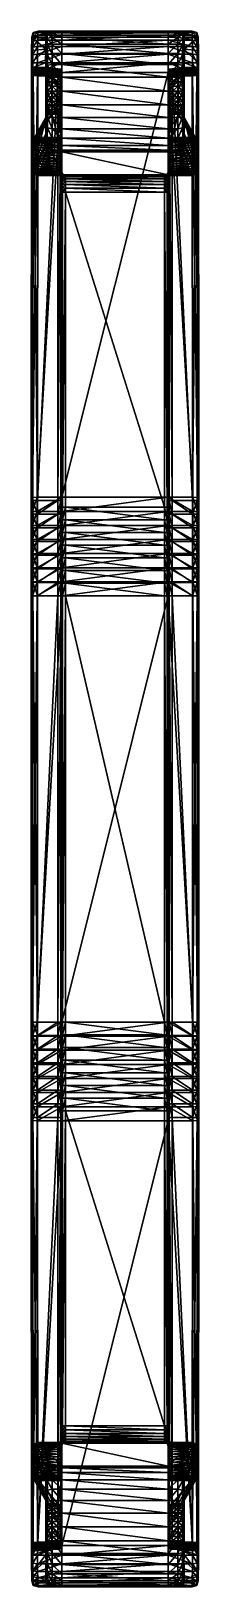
# Model space of a CAD drawing. Header units: metres. Extents: x -3624 to 1108, y -1406 to 909.
# Drawn here: x 1063.2 to 1107.5, y 497.5 to 909.5 of the extents above; entities outside this region: 1.
import ezdxf

# ---------------------------------------------------------------- set-up
doc = ezdxf.new("R2010")
doc.units = ezdxf.units.M
doc.layers.add('Standard', color=7, linetype='Continuous', lineweight=25)

msp = doc.modelspace()

# ---------------------------------------------------------------- linework, layer by layer
msp.add_line((1085.53, 513.23, 11.44), (1085.53, 513.23, -17.92))
for points in [[(1063.4, 907.86, 366.57), (1063.36, 906.91, 370.98), (1063.32, 904.35, 374.43)], [(1067.1, 904.72, -10.97), (1063.4, 907.86, 366.57), (1063.32, 904.35, 374.43)], [(1063.36, 906.91, 370.98), (1063.34, 905.81, 372.84), (1063.32, 904.35, 374.43)], [(1063.32, 904.35, 374.43), (1063.34, 905.81, 372.84), (1063.68, 906.81, 373.59)], [(1063.68, 906.81, 373.59), (1063.66, 905.18, 375.37), (1063.32, 904.35, 374.43)], [(1063.34, 905.81, 372.84), (1063.36, 906.91, 370.98), (1063.7, 908.05, 371.5)], [(1063.7, 908.05, 371.5), (1063.68, 906.81, 373.59), (1063.34, 905.81, 372.84)], [(1063.36, 906.91, 370.98), (1063.38, 907.6, 368.9), (1063.72, 908.83, 369.17)], [(1063.72, 908.83, 369.17), (1063.7, 908.05, 371.5), (1063.36, 906.91, 370.98)], [(1063.4, 907.86, 366.57), (1063.38, 907.6, 368.9), (1063.36, 906.91, 370.98)], [(1063.38, 907.6, 368.9), (1063.4, 907.86, 366.57), (1063.75, 909.11, 366.64)], [(1063.75, 909.11, 366.64), (1063.72, 908.83, 369.17), (1063.38, 907.6, 368.9)], [(1063.4, 907.86, 366.57), (1067.01, 907.86, -1.93), (1067.37, 909.11, -1.99)], [(1067.37, 909.11, -1.99), (1063.75, 909.11, 366.64), (1063.4, 907.86, 366.57)], [(1067.05, 907.47, -5.3), (1067.01, 907.86, -1.93), (1063.4, 907.86, 366.57)], [(1067.1, 904.72, -10.97), (1067.05, 907.47, -5.3), (1063.4, 907.86, 366.57)], [(1063.66, 905.18, 375.37), (1063.68, 906.81, 373.59), (1064.93, 907.1, 373.81)], [(1064.93, 907.1, 373.81), (1064.91, 905.42, 375.65), (1063.66, 905.18, 375.37)], [(1063.68, 906.81, 373.59), (1063.7, 908.05, 371.5), (1064.95, 908.37, 371.66)], [(1064.95, 908.37, 371.66), (1064.93, 907.1, 373.81), (1063.68, 906.81, 373.59)], [(1063.7, 908.05, 371.5), (1063.72, 908.83, 369.17), (1064.97, 909.18, 369.26)], [(1064.97, 909.18, 369.26), (1064.95, 908.37, 371.66), (1063.7, 908.05, 371.5)], [(1063.72, 908.83, 369.17), (1063.75, 909.11, 366.64), (1065, 909.46, 366.67)], [(1065, 909.46, 366.67), (1064.97, 909.18, 369.26), (1063.72, 908.83, 369.17)], [(1063.75, 909.11, 366.64), (1067.37, 909.11, -1.99), (1068.62, 909.46, -2)], [(1068.62, 909.46, -2), (1065, 909.46, 366.67), (1063.75, 909.11, 366.64)], [(1071.27, 907.1, 373.81), (1071.27, 905.42, 375.65), (1064.91, 905.42, 375.65)], [(1064.91, 905.42, 375.65), (1064.93, 907.1, 373.81), (1071.27, 907.1, 373.81)], [(1071.27, 908.37, 371.66), (1071.27, 907.1, 373.81), (1064.93, 907.1, 373.81)], [(1064.93, 907.1, 373.81), (1064.95, 908.37, 371.66), (1071.27, 908.37, 371.66)], [(1071.27, 909.18, 369.26), (1071.27, 908.37, 371.66), (1064.95, 908.37, 371.66)], [(1064.95, 908.37, 371.66), (1064.97, 909.18, 369.26), (1071.27, 909.18, 369.26)], [(1071.27, 909.46, 366.67), (1071.27, 909.18, 369.26), (1064.97, 909.18, 369.26)], [(1064.97, 909.18, 369.26), (1065, 909.46, 366.67), (1071.27, 909.46, 366.67)], [(1071.27, 909.46, -2), (1071.27, 909.46, 366.67), (1065, 909.46, 366.67)], [(1065, 909.46, 366.67), (1068.62, 909.46, -2), (1071.27, 909.46, -2)], [(1067.4, 908.7, -5.58), (1067.37, 909.11, -1.99), (1067.01, 907.86, -1.93)], [(1067.01, 907.86, -1.93), (1067.05, 907.47, -5.3), (1067.4, 908.7, -5.58)], [(1067.43, 907.53, -8.86), (1067.4, 908.7, -5.58), (1067.05, 907.47, -5.3)], [(1067.05, 907.47, -5.3), (1067.08, 906.4, -8.31), (1067.43, 907.53, -8.86)], [(1067.1, 904.72, -10.97), (1067.08, 906.4, -8.31), (1067.05, 907.47, -5.3)], [(1067.46, 905.7, -11.75), (1067.43, 907.53, -8.86), (1067.08, 906.4, -8.31)], [(1067.08, 906.4, -8.31), (1067.1, 904.72, -10.97), (1067.46, 905.7, -11.75)], [(1068.65, 909.04, -5.65), (1068.62, 909.46, -2), (1067.37, 909.11, -1.99)], [(1067.37, 909.11, -1.99), (1067.4, 908.7, -5.58), (1068.65, 909.04, -5.65)], [(1068.68, 907.85, -9), (1068.65, 909.04, -5.65), (1067.4, 908.7, -5.58)], [(1067.4, 908.7, -5.58), (1067.43, 907.53, -8.86), (1068.68, 907.85, -9)], [(1068.71, 905.98, -11.96), (1068.68, 907.85, -9), (1067.43, 907.53, -8.86)], [(1067.43, 907.53, -8.86), (1067.46, 905.7, -11.75), (1068.71, 905.98, -11.96)], [(1071.27, 909.04, -5.65), (1071.27, 909.46, -2), (1068.62, 909.46, -2)], [(1068.62, 909.46, -2), (1068.65, 909.04, -5.65), (1071.27, 909.04, -5.65)], [(1071.27, 907.85, -9), (1071.27, 909.04, -5.65), (1068.65, 909.04, -5.65)], [(1068.65, 909.04, -5.65), (1068.68, 907.85, -9), (1071.27, 907.85, -9)], [(1071.27, 905.98, -11.96), (1071.27, 907.85, -9), (1068.68, 907.85, -9)], [(1068.68, 907.85, -9), (1068.71, 905.98, -11.96), (1071.27, 905.98, -11.96)], [(1099.45, 909.46, 366.67), (1099.45, 909.18, 369.26), (1071.27, 909.18, 369.26)], [(1071.27, 909.18, 369.26), (1071.27, 909.46, 366.67), (1099.45, 909.46, 366.67)], [(1099.45, 909.46, -2), (1099.45, 909.46, 366.67), (1071.27, 909.46, 366.67)], [(1071.27, 909.46, 366.67), (1071.27, 909.46, -2), (1099.45, 909.46, -2)], [(1099.45, 909.04, -5.65), (1099.45, 909.46, -2), (1071.27, 909.46, -2)], [(1071.27, 909.46, -2), (1071.27, 909.04, -5.65), (1099.45, 909.04, -5.65)], [(1099.45, 909.18, 369.26), (1099.45, 908.37, 371.66), (1071.27, 908.37, 371.66)], [(1071.27, 908.37, 371.66), (1071.27, 909.18, 369.26), (1099.45, 909.18, 369.26)], [(1099.45, 907.85, -9), (1099.45, 909.04, -5.65), (1071.27, 909.04, -5.65)], [(1071.27, 909.04, -5.65), (1071.27, 907.85, -9), (1099.45, 907.85, -9)], [(1099.45, 908.37, 371.66), (1099.45, 907.1, 373.81), (1071.27, 907.1, 373.81)], [(1071.27, 907.1, 373.81), (1071.27, 908.37, 371.66), (1099.45, 908.37, 371.66)], [(1099.45, 905.98, -11.96), (1099.45, 907.85, -9), (1071.27, 907.85, -9)], [(1071.27, 907.85, -9), (1071.27, 905.98, -11.96), (1099.45, 905.98, -11.96)], [(1099.45, 907.1, 373.81), (1099.45, 905.42, 375.65), (1071.27, 905.42, 375.65)], [(1071.27, 905.42, 375.65), (1071.27, 907.1, 373.81), (1099.45, 907.1, 373.81)], [(1099.45, 909.46, 366.67), (1105.73, 909.46, 366.67), (1105.75, 909.18, 369.26)], [(1105.75, 909.18, 369.26), (1099.45, 909.18, 369.26), (1099.45, 909.46, 366.67)], [(1099.45, 909.46, -2), (1102.11, 909.46, -2), (1105.73, 909.46, 366.67)], [(1105.73, 909.46, 366.67), (1099.45, 909.46, 366.67), (1099.45, 909.46, -2)], [(1099.45, 909.04, -5.65), (1102.08, 909.04, -5.65), (1102.11, 909.46, -2)], [(1102.11, 909.46, -2), (1099.45, 909.46, -2), (1099.45, 909.04, -5.65)], [(1099.45, 909.18, 369.26), (1105.75, 909.18, 369.26), (1105.78, 908.37, 371.66)], [(1105.78, 908.37, 371.66), (1099.45, 908.37, 371.66), (1099.45, 909.18, 369.26)], [(1099.45, 907.85, -9), (1102.04, 907.85, -9), (1102.08, 909.04, -5.65)], [(1102.08, 909.04, -5.65), (1099.45, 909.04, -5.65), (1099.45, 907.85, -9)], [(1099.45, 908.37, 371.66), (1105.78, 908.37, 371.66), (1105.8, 907.1, 373.81)], [(1105.8, 907.1, 373.81), (1099.45, 907.1, 373.81), (1099.45, 908.37, 371.66)], [(1099.45, 905.98, -11.96), (1102.01, 905.98, -11.96), (1102.04, 907.85, -9)], [(1102.04, 907.85, -9), (1099.45, 907.85, -9), (1099.45, 905.98, -11.96)], [(1099.45, 907.1, 373.81), (1105.8, 907.1, 373.81), (1105.82, 905.42, 375.65)], [(1105.82, 905.42, 375.65), (1099.45, 905.42, 375.65), (1099.45, 907.1, 373.81)], [(1103.29, 907.53, -8.86), (1102.04, 907.85, -9), (1102.01, 905.98, -11.96)], [(1102.01, 905.98, -11.96), (1103.27, 905.7, -11.75), (1103.29, 907.53, -8.86)], [(1103.33, 908.7, -5.58), (1102.08, 909.04, -5.65), (1102.04, 907.85, -9)], [(1102.04, 907.85, -9), (1103.29, 907.53, -8.86), (1103.33, 908.7, -5.58)], [(1103.36, 909.11, -1.99), (1102.11, 909.46, -2), (1102.08, 909.04, -5.65)], [(1102.08, 909.04, -5.65), (1103.33, 908.7, -5.58), (1103.36, 909.11, -1.99)], [(1106.98, 909.11, 366.64), (1105.73, 909.46, 366.67), (1102.11, 909.46, -2)], [(1102.11, 909.46, -2), (1103.36, 909.11, -1.99), (1106.98, 909.11, 366.64)], [(1103.65, 906.4, -8.31), (1103.29, 907.53, -8.86), (1103.27, 905.7, -11.75)], [(1103.27, 905.7, -11.75), (1103.62, 904.72, -10.97), (1103.65, 906.4, -8.31)], [(1103.68, 907.47, -5.3), (1103.33, 908.7, -5.58), (1103.29, 907.53, -8.86)], [(1103.29, 907.53, -8.86), (1103.65, 906.4, -8.31), (1103.68, 907.47, -5.3)], [(1103.71, 907.86, -1.93), (1103.36, 909.11, -1.99), (1103.33, 908.7, -5.58)], [(1103.33, 908.7, -5.58), (1103.68, 907.47, -5.3), (1103.71, 907.86, -1.93)], [(1107.33, 907.86, 366.57), (1106.98, 909.11, 366.64), (1103.36, 909.11, -1.99)], [(1103.36, 909.11, -1.99), (1103.71, 907.86, -1.93), (1107.33, 907.86, 366.57)], [(1107.33, 907.86, 366.57), (1103.68, 907.47, -5.3), (1103.62, 904.72, -10.97)], [(1107.41, 904.35, 374.43), (1107.33, 907.86, 366.57), (1103.62, 904.72, -10.97)], [(1103.68, 907.47, -5.3), (1103.65, 906.4, -8.31), (1103.62, 904.72, -10.97)], [(1107.33, 907.86, 366.57), (1103.71, 907.86, -1.93), (1103.68, 907.47, -5.3)], [(1107, 908.83, 369.17), (1105.75, 909.18, 369.26), (1105.73, 909.46, 366.67)], [(1105.73, 909.46, 366.67), (1106.98, 909.11, 366.64), (1107, 908.83, 369.17)], [(1107.03, 908.05, 371.5), (1105.78, 908.37, 371.66), (1105.75, 909.18, 369.26)], [(1105.75, 909.18, 369.26), (1107, 908.83, 369.17), (1107.03, 908.05, 371.5)], [(1107.05, 906.81, 373.59), (1105.8, 907.1, 373.81), (1105.78, 908.37, 371.66)], [(1105.78, 908.37, 371.66), (1107.03, 908.05, 371.5), (1107.05, 906.81, 373.59)], [(1107.06, 905.18, 375.37), (1105.82, 905.42, 375.65), (1105.8, 907.1, 373.81)], [(1105.8, 907.1, 373.81), (1107.05, 906.81, 373.59), (1107.06, 905.18, 375.37)], [(1107.35, 907.6, 368.9), (1107, 908.83, 369.17), (1106.98, 909.11, 366.64)], [(1106.98, 909.11, 366.64), (1107.33, 907.86, 366.57), (1107.35, 907.6, 368.9)], [(1107.37, 906.91, 370.98), (1107.03, 908.05, 371.5), (1107, 908.83, 369.17)], [(1107, 908.83, 369.17), (1107.35, 907.6, 368.9), (1107.37, 906.91, 370.98)], [(1107.39, 905.81, 372.84), (1107.05, 906.81, 373.59), (1107.03, 908.05, 371.5)], [(1107.03, 908.05, 371.5), (1107.37, 906.91, 370.98), (1107.39, 905.81, 372.84)], [(1107.41, 904.35, 374.43), (1107.06, 905.18, 375.37), (1107.05, 906.81, 373.59)], [(1107.05, 906.81, 373.59), (1107.39, 905.81, 372.84), (1107.41, 904.35, 374.43)], [(1107.37, 906.91, 370.98), (1107.35, 907.6, 368.9), (1107.33, 907.86, 366.57)], [(1107.41, 904.35, 374.43), (1107.37, 906.91, 370.98), (1107.33, 907.86, 366.57)], [(1107.41, 904.35, 374.43), (1107.39, 905.81, 372.84), (1107.37, 906.91, 370.98)], [(1063.32, 904.35, 374.43), (1063.2, 785.9, 386.85), (1063.19, 771.04, 387.78)], [(1063.32, 904.35, 374.43), (1063.19, 771.04, 387.78), (1063.26, 774.42, 380.83)], [(1063.32, 904.35, 374.43), (1063.3, 900.58, 376.56), (1063.2, 785.9, 386.85)], [(1063.32, 904.35, 374.43), (1063.26, 774.42, 380.83), (1063.26, 778.05, 380.62)], [(1063.32, 904.35, 374.43), (1063.26, 778.05, 380.62), (1063.26, 781.68, 380.37)], [(1063.32, 904.35, 374.43), (1063.26, 781.68, 380.37), (1063.27, 785.3, 380.08)], [(1063.32, 904.35, 374.43), (1063.27, 785.3, 380.08), (1063.36, 897.86, 370.23)], [(1063.32, 904.35, 374.43), (1063.31, 902.59, 375.69), (1063.3, 900.58, 376.56)], [(1063.3, 900.58, 376.56), (1063.31, 902.59, 375.69), (1063.65, 903.21, 376.79)], [(1063.65, 903.21, 376.79), (1063.64, 900.96, 377.77), (1063.3, 900.58, 376.56)], [(1063.31, 902.59, 375.69), (1063.32, 904.35, 374.43), (1063.66, 905.18, 375.37)], [(1063.66, 905.18, 375.37), (1063.65, 903.21, 376.79), (1063.31, 902.59, 375.69)], [(1067.1, 904.72, -10.97), (1063.32, 904.35, 374.43), (1063.4, 901.06, 366.74)], [(1063.32, 904.35, 374.43), (1063.36, 897.86, 370.23), (1063.36, 898.54, 370.1)], [(1063.32, 904.35, 374.43), (1063.36, 898.54, 370.1), (1063.37, 899.24, 369.79)], [(1063.32, 904.35, 374.43), (1063.37, 899.24, 369.79), (1063.37, 899.85, 369.35)], [(1063.32, 904.35, 374.43), (1063.37, 899.85, 369.35), (1063.38, 900.36, 368.8)], [(1063.32, 904.35, 374.43), (1063.38, 900.36, 368.8), (1063.38, 900.74, 368.15)], [(1063.32, 904.35, 374.43), (1063.38, 900.74, 368.15), (1063.39, 900.98, 367.43)], [(1063.32, 904.35, 374.43), (1063.39, 900.98, 367.43), (1063.4, 901.06, 366.74)], [(1067.1, 904.72, -10.97), (1063.4, 901.06, 366.74), (1067.02, 901.06, -2.11)], [(1063.64, 900.96, 377.77), (1063.65, 903.21, 376.79), (1064.9, 903.38, 377.1)], [(1064.9, 903.38, 377.1), (1064.89, 901.06, 378.12), (1063.64, 900.96, 377.77)], [(1063.65, 903.21, 376.79), (1063.66, 905.18, 375.37), (1064.91, 905.42, 375.65)], [(1064.91, 905.42, 375.65), (1064.9, 903.38, 377.1), (1063.65, 903.21, 376.79)], [(1071.27, 903.38, 377.1), (1071.27, 901.06, 378.12), (1064.89, 901.06, 378.12)], [(1064.89, 901.06, 378.12), (1064.9, 903.38, 377.1), (1071.27, 903.38, 377.1)], [(1071.27, 905.42, 375.65), (1071.27, 903.38, 377.1), (1064.9, 903.38, 377.1)], [(1064.9, 903.38, 377.1), (1064.91, 905.42, 375.65), (1071.27, 905.42, 375.65)], [(1067.1, 904.72, -10.97), (1067.02, 901.06, -2.11), (1067.03, 900.87, -3.75)], [(1067.1, 904.72, -10.97), (1067.03, 900.87, -3.75), (1067.05, 900.3, -5.34)], [(1067.1, 904.72, -10.97), (1067.05, 900.3, -5.34), (1067.06, 899.41, -6.75)], [(1067.1, 904.72, -10.97), (1067.06, 899.41, -6.75), (1067.07, 898.25, -7.93)], [(1067.1, 904.72, -10.97), (1067.07, 898.25, -7.93), (1067.08, 896.85, -8.83)], [(1067.1, 904.72, -10.97), (1067.08, 896.85, -8.83), (1067.09, 895.25, -9.41)], [(1067.11, 882.36, -11.17), (1067.1, 904.72, -10.97), (1067.09, 895.25, -9.41)], [(1067.48, 903.3, -14.17), (1067.46, 905.7, -11.75), (1067.1, 904.72, -10.97)], [(1067.1, 904.72, -10.97), (1067.13, 902.51, -13.2), (1067.48, 903.3, -14.17)], [(1067.14, 899.86, -14.9), (1067.13, 902.51, -13.2), (1067.1, 904.72, -10.97)], [(1067.16, 893.58, -16.41), (1067.14, 899.86, -14.9), (1067.1, 904.72, -10.97)], [(1067.11, 882.36, -11.17), (1067.16, 893.58, -16.41), (1067.1, 904.72, -10.97)], [(1067.5, 900.42, -16.03), (1067.48, 903.3, -14.17), (1067.13, 902.51, -13.2)], [(1067.13, 902.51, -13.2), (1067.14, 899.86, -14.9), (1067.5, 900.42, -16.03)], [(1068.74, 903.52, -14.43), (1068.71, 905.98, -11.96), (1067.46, 905.7, -11.75)], [(1067.46, 905.7, -11.75), (1067.48, 903.3, -14.17), (1068.74, 903.52, -14.43)], [(1068.76, 900.58, -16.33), (1068.74, 903.52, -14.43), (1067.48, 903.3, -14.17)], [(1067.48, 903.3, -14.17), (1067.5, 900.42, -16.03), (1068.76, 900.58, -16.33)], [(1071.27, 903.52, -14.43), (1071.27, 905.98, -11.96), (1068.71, 905.98, -11.96)], [(1068.71, 905.98, -11.96), (1068.74, 903.52, -14.43), (1071.27, 903.52, -14.43)], [(1071.27, 900.58, -16.33), (1071.27, 903.52, -14.43), (1068.74, 903.52, -14.43)], [(1068.74, 903.52, -14.43), (1068.76, 900.58, -16.33), (1071.27, 900.58, -16.33)], [(1099.45, 903.52, -14.43), (1099.45, 905.98, -11.96), (1071.27, 905.98, -11.96)], [(1071.27, 905.98, -11.96), (1071.27, 903.52, -14.43), (1099.45, 903.52, -14.43)], [(1099.45, 905.42, 375.65), (1099.45, 903.38, 377.1), (1071.27, 903.38, 377.1)], [(1071.27, 903.38, 377.1), (1071.27, 905.42, 375.65), (1099.45, 905.42, 375.65)], [(1099.45, 900.58, -16.33), (1099.45, 903.52, -14.43), (1071.27, 903.52, -14.43)], [(1071.27, 903.52, -14.43), (1071.27, 900.58, -16.33), (1099.45, 900.58, -16.33)], [(1099.45, 903.38, 377.1), (1099.45, 901.06, 378.12), (1071.27, 901.06, 378.12)], [(1071.27, 901.06, 378.12), (1071.27, 903.38, 377.1), (1099.45, 903.38, 377.1)], [(1099.45, 903.52, -14.43), (1101.99, 903.52, -14.43), (1102.01, 905.98, -11.96)], [(1102.01, 905.98, -11.96), (1099.45, 905.98, -11.96), (1099.45, 903.52, -14.43)], [(1099.45, 905.42, 375.65), (1105.82, 905.42, 375.65), (1105.83, 903.38, 377.1)], [(1105.83, 903.38, 377.1), (1099.45, 903.38, 377.1), (1099.45, 905.42, 375.65)], [(1099.45, 900.58, -16.33), (1101.97, 900.58, -16.33), (1101.99, 903.52, -14.43)], [(1101.99, 903.52, -14.43), (1099.45, 903.52, -14.43), (1099.45, 900.58, -16.33)], [(1099.45, 903.38, 377.1), (1105.83, 903.38, 377.1), (1105.84, 901.06, 378.12)], [(1105.84, 901.06, 378.12), (1099.45, 901.06, 378.12), (1099.45, 903.38, 377.1)], [(1103.24, 903.3, -14.17), (1101.99, 903.52, -14.43), (1101.97, 900.58, -16.33)], [(1101.97, 900.58, -16.33), (1103.22, 900.42, -16.03), (1103.24, 903.3, -14.17)], [(1103.27, 905.7, -11.75), (1102.01, 905.98, -11.96), (1101.99, 903.52, -14.43)], [(1101.99, 903.52, -14.43), (1103.24, 903.3, -14.17), (1103.27, 905.7, -11.75)], [(1103.6, 902.51, -13.2), (1103.24, 903.3, -14.17), (1103.22, 900.42, -16.03)], [(1103.22, 900.42, -16.03), (1103.59, 899.86, -14.9), (1103.6, 902.51, -13.2)], [(1103.62, 904.72, -10.97), (1103.27, 905.7, -11.75), (1103.24, 903.3, -14.17)], [(1103.24, 903.3, -14.17), (1103.6, 902.51, -13.2), (1103.62, 904.72, -10.97)], [(1103.62, 904.72, -10.97), (1103.59, 899.86, -14.9), (1103.57, 893.58, -16.41)], [(1103.62, 904.72, -10.97), (1103.57, 893.58, -16.41), (1103.62, 882.36, -11.17)], [(1103.62, 904.72, -10.97), (1103.6, 902.51, -13.2), (1103.59, 899.86, -14.9)], [(1107.33, 901.06, 366.74), (1107.41, 904.35, 374.43), (1103.62, 904.72, -10.97)], [(1103.71, 901.06, -2.11), (1107.33, 901.06, 366.74), (1103.62, 904.72, -10.97)], [(1103.69, 900.87, -3.75), (1103.71, 901.06, -2.11), (1103.62, 904.72, -10.97)], [(1103.68, 900.3, -5.34), (1103.69, 900.87, -3.75), (1103.62, 904.72, -10.97)], [(1103.67, 899.41, -6.75), (1103.68, 900.3, -5.34), (1103.62, 904.72, -10.97)], [(1103.65, 898.25, -7.93), (1103.67, 899.41, -6.75), (1103.62, 904.72, -10.97)], [(1103.64, 896.85, -8.83), (1103.65, 898.25, -7.93), (1103.62, 904.72, -10.97)], [(1103.64, 895.25, -9.41), (1103.64, 896.85, -8.83), (1103.62, 904.72, -10.97)], [(1103.64, 895.25, -9.41), (1103.62, 904.72, -10.97), (1103.62, 882.36, -11.17)], [(1107.08, 903.21, 376.79), (1105.83, 903.38, 377.1), (1105.82, 905.42, 375.65)], [(1105.82, 905.42, 375.65), (1107.06, 905.18, 375.37), (1107.08, 903.21, 376.79)], [(1107.09, 900.96, 377.77), (1105.84, 901.06, 378.12), (1105.83, 903.38, 377.1)], [(1105.83, 903.38, 377.1), (1107.08, 903.21, 376.79), (1107.09, 900.96, 377.77)], [(1107.42, 902.59, 375.69), (1107.08, 903.21, 376.79), (1107.06, 905.18, 375.37)], [(1107.06, 905.18, 375.37), (1107.41, 904.35, 374.43), (1107.42, 902.59, 375.69)], [(1107.43, 900.58, 376.56), (1107.09, 900.96, 377.77), (1107.08, 903.21, 376.79)], [(1107.08, 903.21, 376.79), (1107.42, 902.59, 375.69), (1107.43, 900.58, 376.56)], [(1107.33, 901.06, 366.74), (1107.34, 900.98, 367.43), (1107.41, 904.35, 374.43)], [(1107.34, 900.74, 368.15), (1107.35, 900.36, 368.8), (1107.41, 904.35, 374.43)], [(1107.34, 900.98, 367.43), (1107.34, 900.74, 368.15), (1107.41, 904.35, 374.43)], [(1107.35, 900.36, 368.8), (1107.36, 899.85, 369.35), (1107.41, 904.35, 374.43)], [(1107.36, 897.86, 370.23), (1107.46, 785.3, 380.08), (1107.41, 904.35, 374.43)], [(1107.36, 898.54, 370.1), (1107.36, 897.86, 370.23), (1107.41, 904.35, 374.43)], [(1107.36, 899.24, 369.79), (1107.36, 898.54, 370.1), (1107.41, 904.35, 374.43)], [(1107.36, 899.85, 369.35), (1107.36, 899.24, 369.79), (1107.41, 904.35, 374.43)], [(1107.43, 900.58, 376.56), (1107.42, 902.59, 375.69), (1107.41, 904.35, 374.43)], [(1107.53, 785.9, 386.85), (1107.43, 900.58, 376.56), (1107.41, 904.35, 374.43)], [(1107.54, 771.04, 387.78), (1107.53, 785.9, 386.85), (1107.41, 904.35, 374.43)], [(1107.47, 774.42, 380.83), (1107.54, 771.04, 387.78), (1107.41, 904.35, 374.43)], [(1107.47, 778.05, 380.62), (1107.47, 774.42, 380.83), (1107.41, 904.35, 374.43)], [(1107.46, 781.68, 380.37), (1107.47, 778.05, 380.62), (1107.41, 904.35, 374.43)], [(1107.46, 785.3, 380.08), (1107.46, 781.68, 380.37), (1107.41, 904.35, 374.43)], [(1063.3, 900.58, 376.56), (1063.3, 898.28, 377.02), (1063.2, 785.9, 386.85)], [(1063.2, 785.9, 386.85), (1063.3, 898.28, 377.02), (1063.63, 898.45, 378.26)], [(1063.63, 898.45, 378.26), (1063.54, 786, 388.1), (1063.2, 785.9, 386.85)], [(1063.3, 898.28, 377.02), (1063.3, 900.58, 376.56), (1063.64, 900.96, 377.77)], [(1063.64, 900.96, 377.77), (1063.63, 898.45, 378.26), (1063.3, 898.28, 377.02)], [(1063.37, 899.24, 369.79), (1063.36, 898.54, 370.1), (1063.73, 898.16, 368.9)], [(1063.36, 898.54, 370.1), (1063.36, 897.86, 370.23), (1063.72, 897.68, 369)], [(1063.72, 897.68, 369), (1063.73, 898.16, 368.9), (1063.36, 898.54, 370.1)], [(1063.38, 900.36, 368.8), (1063.37, 899.85, 369.35), (1063.73, 899.02, 368.42)], [(1063.37, 899.85, 369.35), (1063.37, 899.24, 369.79), (1063.73, 898.62, 368.7)], [(1063.73, 898.62, 368.7), (1063.73, 899.02, 368.42), (1063.37, 899.85, 369.35)], [(1063.73, 898.16, 368.9), (1063.73, 898.62, 368.7), (1063.37, 899.24, 369.79)], [(1063.39, 900.98, 367.43), (1063.38, 900.74, 368.15), (1063.74, 899.6, 367.64)], [(1063.38, 900.74, 368.15), (1063.38, 900.36, 368.8), (1063.73, 899.35, 368.06)], [(1063.73, 899.35, 368.06), (1063.74, 899.6, 367.64), (1063.38, 900.74, 368.15)], [(1063.73, 899.02, 368.42), (1063.73, 899.35, 368.06), (1063.38, 900.36, 368.8)], [(1063.4, 901.06, 366.74), (1063.39, 900.98, 367.43), (1063.74, 899.76, 367.16)], [(1063.74, 899.6, 367.64), (1063.74, 899.76, 367.16), (1063.39, 900.98, 367.43)], [(1063.74, 899.76, 367.16), (1063.75, 899.81, 366.68), (1063.4, 901.06, 366.74)], [(1067.02, 901.06, -2.11), (1063.4, 901.06, 366.74), (1063.75, 899.81, 366.68)], [(1063.54, 786, 388.1), (1063.63, 898.45, 378.26), (1064.88, 898.5, 378.62)], [(1064.88, 898.5, 378.62), (1064.78, 786.03, 388.46), (1063.54, 786, 388.1)], [(1063.63, 898.45, 378.26), (1063.64, 900.96, 377.77), (1064.89, 901.06, 378.12)], [(1064.89, 901.06, 378.12), (1064.88, 898.5, 378.62), (1063.63, 898.45, 378.26)], [(1063.73, 898.16, 368.9), (1063.72, 897.68, 369), (1064.98, 897.63, 368.66)], [(1063.74, 899.6, 367.64), (1063.73, 899.35, 368.06), (1064.99, 899.06, 367.86)], [(1063.73, 899.35, 368.06), (1063.73, 899.02, 368.42), (1064.98, 898.78, 368.17)], [(1064.98, 898.78, 368.17), (1064.99, 899.06, 367.86), (1063.73, 899.35, 368.06)], [(1063.73, 899.02, 368.42), (1063.73, 898.62, 368.7), (1064.98, 898.45, 368.41)], [(1064.98, 898.45, 368.41), (1064.98, 898.78, 368.17), (1063.73, 899.02, 368.42)], [(1063.73, 898.62, 368.7), (1063.73, 898.16, 368.9), (1064.98, 898.06, 368.58)], [(1064.98, 898.06, 368.58), (1064.98, 898.45, 368.41), (1063.73, 898.62, 368.7)], [(1064.98, 897.63, 368.66), (1064.98, 898.06, 368.58), (1063.73, 898.16, 368.9)], [(1063.75, 899.81, 366.68), (1063.74, 899.76, 367.16), (1064.99, 899.41, 367.1)], [(1063.74, 899.76, 367.16), (1063.74, 899.6, 367.64), (1064.99, 899.28, 367.5)], [(1064.99, 899.28, 367.5), (1064.99, 899.41, 367.1), (1063.74, 899.76, 367.16)], [(1064.99, 899.06, 367.86), (1064.99, 899.28, 367.5), (1063.74, 899.6, 367.64)], [(1063.75, 899.81, 366.68), (1067.37, 899.81, -2.03), (1067.02, 901.06, -2.11)], [(1064.99, 899.41, 367.1), (1065, 899.46, 366.67), (1063.75, 899.81, 366.68)], [(1067.37, 899.81, -2.03), (1063.75, 899.81, 366.68), (1065, 899.46, 366.67)], [(1071.27, 898.5, 378.62), (1071.27, 786.03, 388.46), (1064.78, 786.03, 388.46)], [(1064.78, 786.03, 388.46), (1064.88, 898.5, 378.62), (1071.27, 898.5, 378.62)], [(1071.27, 901.06, 378.12), (1071.27, 898.5, 378.62), (1064.88, 898.5, 378.62)], [(1064.88, 898.5, 378.62), (1064.89, 901.06, 378.12), (1071.27, 901.06, 378.12)], [(1064.98, 898.78, 368.17), (1070.27, 898.78, 368.17), (1070.27, 899.06, 367.86)], [(1070.27, 899.06, 367.86), (1064.99, 899.06, 367.86), (1064.98, 898.78, 368.17)], [(1064.98, 898.45, 368.41), (1070.27, 898.45, 368.41), (1070.27, 898.78, 368.17)], [(1070.27, 898.78, 368.17), (1064.98, 898.78, 368.17), (1064.98, 898.45, 368.41)], [(1064.98, 898.06, 368.58), (1070.27, 898.06, 368.58), (1070.27, 898.45, 368.41)], [(1070.27, 898.45, 368.41), (1064.98, 898.45, 368.41), (1064.98, 898.06, 368.58)], [(1064.98, 897.63, 368.66), (1070.27, 897.63, 368.66), (1070.27, 898.06, 368.58)], [(1070.27, 898.06, 368.58), (1064.98, 898.06, 368.58), (1064.98, 897.63, 368.66)], [(1064.99, 899.41, 367.1), (1070.27, 899.41, 367.1), (1070.27, 899.46, 366.67)], [(1070.27, 899.46, 366.67), (1065, 899.46, 366.67), (1064.99, 899.41, 367.1)], [(1064.99, 899.28, 367.5), (1070.27, 899.28, 367.5), (1070.27, 899.41, 367.1)], [(1070.27, 899.41, 367.1), (1064.99, 899.41, 367.1), (1064.99, 899.28, 367.5)], [(1064.99, 899.06, 367.86), (1070.27, 899.06, 367.86), (1070.27, 899.28, 367.5)], [(1070.27, 899.28, 367.5), (1064.99, 899.28, 367.5), (1064.99, 899.06, 367.86)], [(1065, 899.46, 366.67), (1068.62, 899.46, -2), (1067.37, 899.81, -2.03)], [(1065, 899.46, 366.67), (1070.27, 899.46, 366.67), (1070.27, 899.46, -2)], [(1070.27, 899.46, -2), (1068.62, 899.46, -2), (1065, 899.46, 366.67)], [(1067.03, 900.87, -3.75), (1067.02, 901.06, -2.11), (1067.37, 899.81, -2.03)], [(1067.37, 899.81, -2.03), (1067.38, 899.64, -3.46), (1067.03, 900.87, -3.75)], [(1067.05, 900.3, -5.34), (1067.03, 900.87, -3.75), (1067.38, 899.64, -3.46)], [(1067.38, 899.64, -3.46), (1067.39, 899.17, -4.79), (1067.05, 900.3, -5.34)], [(1067.06, 899.41, -6.75), (1067.05, 900.3, -5.34), (1067.39, 899.17, -4.79)], [(1067.39, 899.17, -4.79), (1067.4, 898.43, -5.97), (1067.06, 899.41, -6.75)], [(1067.07, 898.25, -7.93), (1067.06, 899.41, -6.75), (1067.4, 898.43, -5.97)], [(1067.4, 898.43, -5.97), (1067.41, 897.45, -6.95), (1067.07, 898.25, -7.93)], [(1067.08, 896.85, -8.83), (1067.07, 898.25, -7.93), (1067.41, 897.45, -6.95)], [(1067.51, 897.16, -17.22), (1067.5, 900.42, -16.03), (1067.14, 899.86, -14.9)], [(1067.14, 899.86, -14.9), (1067.15, 896.86, -16), (1067.51, 897.16, -17.22)], [(1067.16, 893.58, -16.41), (1067.15, 896.86, -16), (1067.14, 899.86, -14.9)], [(1067.38, 899.64, -3.46), (1067.37, 899.81, -2.03), (1068.62, 899.46, -2)], [(1068.62, 899.46, -2), (1068.63, 899.3, -3.37), (1067.38, 899.64, -3.46)], [(1067.39, 899.17, -4.79), (1067.38, 899.64, -3.46), (1068.63, 899.3, -3.37)], [(1068.63, 899.3, -3.37), (1068.64, 898.85, -4.62), (1067.39, 899.17, -4.79)], [(1067.4, 898.43, -5.97), (1067.39, 899.17, -4.79), (1068.64, 898.85, -4.62)], [(1068.64, 898.85, -4.62), (1068.65, 898.15, -5.73), (1067.4, 898.43, -5.97)], [(1067.41, 897.45, -6.95), (1067.4, 898.43, -5.97), (1068.65, 898.15, -5.73)], [(1068.65, 898.15, -5.73), (1068.66, 897.23, -6.66), (1067.41, 897.45, -6.95)], [(1068.77, 897.24, -17.55), (1068.76, 900.58, -16.33), (1067.5, 900.42, -16.03)], [(1067.5, 900.42, -16.03), (1067.51, 897.16, -17.22), (1068.77, 897.24, -17.55)], [(1068.62, 899.46, -2), (1070.27, 899.46, -2), (1070.27, 899.3, -3.37)], [(1070.27, 899.3, -3.37), (1068.63, 899.3, -3.37), (1068.62, 899.46, -2)], [(1068.63, 899.3, -3.37), (1070.27, 899.3, -3.37), (1070.27, 898.85, -4.62)], [(1070.27, 898.85, -4.62), (1068.64, 898.85, -4.62), (1068.63, 899.3, -3.37)], [(1068.64, 898.85, -4.62), (1070.27, 898.85, -4.62), (1070.27, 898.15, -5.73)], [(1070.27, 898.15, -5.73), (1068.65, 898.15, -5.73), (1068.64, 898.85, -4.62)], [(1068.65, 898.15, -5.73), (1070.27, 898.15, -5.73), (1070.27, 897.23, -6.66)], [(1070.27, 897.23, -6.66), (1068.66, 897.23, -6.66), (1068.65, 898.15, -5.73)], [(1071.27, 897.24, -17.55), (1071.27, 900.58, -16.33), (1068.76, 900.58, -16.33)], [(1068.76, 900.58, -16.33), (1068.77, 897.24, -17.55), (1071.27, 897.24, -17.55)], [(1071.02, 899.35, 366.66), (1070.27, 899.46, 366.67), (1070.27, 899.41, 367.1)], [(1070.27, 899.46, 366.67), (1071.02, 899.35, 366.66), (1071.02, 899.21, -1.99)], [(1071.02, 899.21, -1.99), (1070.27, 899.46, -2), (1070.27, 899.46, 366.67)], [(1070.27, 899.46, -2), (1071.02, 899.21, -1.99), (1071.02, 899.06, -3.31)], [(1071.02, 899.06, -3.31), (1070.27, 899.3, -3.37), (1070.27, 899.46, -2)], [(1071.02, 899.31, 367.08), (1070.27, 899.41, 367.1), (1070.27, 899.28, 367.5)], [(1070.27, 899.41, 367.1), (1071.02, 899.31, 367.08), (1071.02, 899.35, 366.66)], [(1070.27, 899.28, 367.5), (1071.02, 899.18, 367.46), (1071.02, 899.31, 367.08)], [(1070.27, 899.3, -3.37), (1071.02, 899.06, -3.31), (1071.02, 898.63, -4.51)], [(1071.02, 898.63, -4.51), (1070.27, 898.85, -4.62), (1070.27, 899.3, -3.37)], [(1071.02, 899.18, 367.46), (1070.27, 899.28, 367.5), (1070.27, 899.06, 367.86)], [(1070.27, 899.06, 367.86), (1071.02, 898.98, 367.8), (1071.02, 899.18, 367.46)], [(1071.02, 898.98, 367.8), (1070.27, 899.06, 367.86), (1070.27, 898.78, 368.17)], [(1070.27, 898.78, 368.17), (1071.02, 898.72, 368.09), (1071.02, 898.98, 367.8)], [(1070.27, 898.85, -4.62), (1071.02, 898.63, -4.51), (1071.02, 897.96, -5.58)], [(1071.02, 897.96, -5.58), (1070.27, 898.15, -5.73), (1070.27, 898.85, -4.62)], [(1071.02, 898.72, 368.09), (1070.27, 898.78, 368.17), (1070.27, 898.45, 368.41)], [(1070.27, 898.45, 368.41), (1071.02, 898.39, 368.32), (1071.02, 898.72, 368.09)], [(1071.02, 898.39, 368.32), (1070.27, 898.45, 368.41), (1070.27, 898.06, 368.58)], [(1070.27, 898.06, 368.58), (1071.02, 898.03, 368.48), (1071.02, 898.39, 368.32)], [(1070.27, 898.15, -5.73), (1071.02, 897.96, -5.58), (1071.02, 897.07, -6.47)], [(1071.02, 897.07, -6.47), (1070.27, 897.23, -6.66), (1070.27, 898.15, -5.73)], [(1071.02, 898.03, 368.48), (1070.27, 898.06, 368.58), (1070.27, 897.63, 368.66)], [(1071.27, 899.02, 366.65), (1071.02, 899.35, 366.66), (1071.02, 899.31, 367.08)], [(1071.02, 899.35, 366.66), (1071.27, 899.02, 366.65), (1071.27, 898.46, -1.94)], [(1071.27, 898.46, -1.94), (1071.02, 899.21, -1.99), (1071.02, 899.35, 366.66)], [(1071.27, 899, 367.01), (1071.02, 899.31, 367.08), (1071.02, 899.18, 367.46)], [(1071.02, 899.31, 367.08), (1071.27, 899, 367.01), (1071.27, 899.02, 366.65)], [(1071.02, 899.21, -1.99), (1071.27, 898.46, -1.94), (1071.27, 898.32, -3.14)], [(1071.27, 898.32, -3.14), (1071.02, 899.06, -3.31), (1071.02, 899.21, -1.99)], [(1071.27, 898.9, 367.33), (1071.02, 899.18, 367.46), (1071.02, 898.98, 367.8)], [(1071.02, 899.18, 367.46), (1071.27, 898.9, 367.33), (1071.27, 899, 367.01)], [(1071.02, 899.06, -3.31), (1071.27, 898.32, -3.14), (1071.27, 897.95, -4.18)], [(1071.27, 897.95, -4.18), (1071.02, 898.63, -4.51), (1071.02, 899.06, -3.31)], [(1071.27, 898.73, 367.61), (1071.02, 898.98, 367.8), (1071.02, 898.72, 368.09)], [(1071.02, 898.98, 367.8), (1071.27, 898.73, 367.61), (1071.27, 898.9, 367.33)], [(1071.02, 898.72, 368.09), (1071.27, 898.51, 367.85), (1071.27, 898.73, 367.61)], [(1071.27, 898.51, 367.85), (1071.02, 898.72, 368.09), (1071.02, 898.39, 368.32)], [(1071.02, 898.63, -4.51), (1071.27, 897.95, -4.18), (1071.27, 897.37, -5.11)], [(1071.27, 897.37, -5.11), (1071.02, 897.96, -5.58), (1071.02, 898.63, -4.51)], [(1071.02, 898.39, 368.32), (1071.27, 898.24, 368.05), (1071.27, 898.51, 367.85)], [(1071.27, 898.24, 368.05), (1071.02, 898.39, 368.32), (1071.02, 898.03, 368.48)], [(1071.02, 898.03, 368.48), (1071.27, 897.93, 368.17), (1071.27, 898.24, 368.05)], [(1099.45, 901.06, 378.12), (1099.45, 898.5, 378.62), (1071.27, 898.5, 378.62)], [(1071.27, 898.5, 378.62), (1071.27, 901.06, 378.12), (1099.45, 901.06, 378.12)], [(1099.45, 897.24, -17.55), (1099.45, 900.58, -16.33), (1071.27, 900.58, -16.33)], [(1071.27, 900.58, -16.33), (1071.27, 897.24, -17.55), (1099.45, 897.24, -17.55)], [(1071.27, 898.32, -3.14), (1071.27, 898.46, -1.94), (1071.27, 899.02, 366.65)], [(1071.27, 897.37, -5.11), (1071.27, 898.32, -3.14), (1071.27, 899.02, 366.65)], [(1071.27, 893.5, -6.99), (1071.27, 897.37, -5.11), (1071.27, 899.02, 366.65)], [(1071.27, 882.01, 353.71), (1071.27, 893.5, -6.99), (1071.27, 899.02, 366.65)], [(1071.27, 881.92, 354.55), (1071.27, 882.01, 353.71), (1071.27, 899.02, 366.65)], [(1071.27, 881.7, 355.39), (1071.27, 881.92, 354.55), (1071.27, 899.02, 366.65)], [(1071.27, 881.37, 356.18), (1071.27, 881.7, 355.39), (1071.27, 899.02, 366.65)], [(1071.27, 880.93, 356.91), (1071.27, 881.37, 356.18), (1071.27, 899.02, 366.65)], [(1071.27, 880.38, 357.57), (1071.27, 880.93, 356.91), (1071.27, 899.02, 366.65)], [(1071.27, 879.74, 358.15), (1071.27, 880.38, 357.57), (1071.27, 899.02, 366.65)], [(1071.27, 879.01, 358.63), (1071.27, 879.74, 358.15), (1071.27, 899.02, 366.65)], [(1071.27, 878.21, 358.98), (1071.27, 879.01, 358.63), (1071.27, 899.02, 366.65)], [(1071.27, 877.38, 359.21), (1071.27, 878.21, 358.98), (1071.27, 899.02, 366.65)], [(1071.27, 876.53, 359.31), (1071.27, 877.38, 359.21), (1071.27, 899.02, 366.65)], [(1071.27, 875.67, 359.29), (1071.27, 876.53, 359.31), (1071.27, 899.02, 366.65)], [(1071.27, 874.83, 359.14), (1071.27, 875.67, 359.29), (1071.27, 899.02, 366.65)], [(1071.27, 899.02, 366.65), (1071.27, 899, 367.01), (1071.27, 785.08, 377.5)], [(1071.27, 899.02, 366.65), (1071.27, 785.08, 377.5), (1071.27, 508.73, 368.05)], [(1071.27, 874.83, 359.14), (1071.27, 899.02, 366.65), (1071.27, 508.73, 368.05)], [(1071.27, 899, 367.01), (1071.27, 898.9, 367.33), (1071.27, 785.08, 377.5)], [(1071.27, 898.9, 367.33), (1071.27, 898.73, 367.61), (1071.27, 785.08, 377.5)], [(1071.27, 898.73, 367.61), (1071.27, 898.51, 367.85), (1071.27, 785.08, 377.5)], [(1071.27, 898.51, 367.85), (1071.27, 898.24, 368.05), (1071.27, 785.08, 377.5)], [(1099.45, 898.5, 378.62), (1099.45, 786.03, 388.46), (1071.27, 786.03, 388.46)], [(1071.27, 786.03, 388.46), (1071.27, 898.5, 378.62), (1099.45, 898.5, 378.62)], [(1071.27, 897.37, -5.11), (1071.27, 897.95, -4.18), (1071.27, 898.32, -3.14)], [(1071.27, 898.24, 368.05), (1071.27, 897.93, 368.17), (1071.27, 785.08, 377.5)], [(1099.45, 901.06, 378.12), (1105.84, 901.06, 378.12), (1105.85, 898.5, 378.62)], [(1105.85, 898.5, 378.62), (1099.45, 898.5, 378.62), (1099.45, 901.06, 378.12)], [(1099.45, 897.24, -17.55), (1101.96, 897.24, -17.55), (1101.97, 900.58, -16.33)], [(1101.97, 900.58, -16.33), (1099.45, 900.58, -16.33), (1099.45, 897.24, -17.55)], [(1099.7, 899.31, 367.08), (1099.7, 899.35, 366.66), (1099.45, 899.02, 366.65)], [(1099.7, 899.35, 366.66), (1099.7, 899.21, -1.99), (1099.45, 898.46, -1.94)], [(1099.45, 898.46, -1.94), (1099.45, 899.02, 366.65), (1099.7, 899.35, 366.66)], [(1099.7, 899.18, 367.46), (1099.7, 899.31, 367.08), (1099.45, 899, 367.01)], [(1099.45, 899.02, 366.65), (1099.45, 899, 367.01), (1099.7, 899.31, 367.08)], [(1099.7, 899.21, -1.99), (1099.7, 899.06, -3.31), (1099.45, 898.32, -3.14)], [(1099.45, 898.32, -3.14), (1099.45, 898.46, -1.94), (1099.7, 899.21, -1.99)], [(1099.7, 898.98, 367.8), (1099.7, 899.18, 367.46), (1099.45, 898.9, 367.33)], [(1099.45, 899, 367.01), (1099.45, 898.9, 367.33), (1099.7, 899.18, 367.46)], [(1099.7, 899.06, -3.31), (1099.7, 898.63, -4.51), (1099.45, 897.95, -4.18)], [(1099.45, 897.95, -4.18), (1099.45, 898.32, -3.14), (1099.7, 899.06, -3.31)], [(1099.45, 785.08, 377.5), (1099.45, 899, 367.01), (1099.45, 899.02, 366.65)], [(1099.45, 508.73, 368.05), (1099.45, 785.08, 377.5), (1099.45, 899.02, 366.65)], [(1099.45, 899.02, 366.65), (1099.45, 898.46, -1.94), (1099.45, 898.32, -3.14)], [(1099.45, 899.02, 366.65), (1099.45, 898.32, -3.14), (1099.45, 897.37, -5.11)], [(1099.45, 899.02, 366.65), (1099.45, 897.37, -5.11), (1099.45, 893.5, -6.99)], [(1099.45, 899.02, 366.65), (1099.45, 893.5, -6.99), (1099.45, 882.01, 353.71)], [(1099.45, 899.02, 366.65), (1099.45, 882.01, 353.71), (1099.45, 881.92, 354.55)], [(1099.45, 899.02, 366.65), (1099.45, 881.92, 354.55), (1099.45, 881.7, 355.39)], [(1099.45, 899.02, 366.65), (1099.45, 881.7, 355.39), (1099.45, 881.37, 356.18)], [(1099.45, 899.02, 366.65), (1099.45, 881.37, 356.18), (1099.45, 880.93, 356.91)], [(1099.45, 899.02, 366.65), (1099.45, 880.93, 356.91), (1099.45, 880.38, 357.57)], [(1099.45, 899.02, 366.65), (1099.45, 880.38, 357.57), (1099.45, 879.74, 358.15)], [(1099.45, 899.02, 366.65), (1099.45, 879.74, 358.15), (1099.45, 879.01, 358.63)], [(1099.45, 899.02, 366.65), (1099.45, 879.01, 358.63), (1099.45, 878.21, 358.98)], [(1099.45, 899.02, 366.65), (1099.45, 878.21, 358.98), (1099.45, 877.38, 359.21)], [(1099.45, 899.02, 366.65), (1099.45, 877.38, 359.21), (1099.45, 876.53, 359.31)], [(1099.45, 899.02, 366.65), (1099.45, 876.53, 359.31), (1099.45, 875.67, 359.29)], [(1099.45, 899.02, 366.65), (1099.45, 875.67, 359.29), (1099.45, 874.83, 359.14)], [(1099.45, 508.73, 368.05), (1099.45, 899.02, 366.65), (1099.45, 874.83, 359.14)], [(1099.45, 785.08, 377.5), (1099.45, 898.9, 367.33), (1099.45, 899, 367.01)], [(1099.7, 898.72, 368.09), (1099.7, 898.98, 367.8), (1099.45, 898.73, 367.61)], [(1099.45, 898.9, 367.33), (1099.45, 898.73, 367.61), (1099.7, 898.98, 367.8)], [(1099.45, 785.08, 377.5), (1099.45, 898.73, 367.61), (1099.45, 898.9, 367.33)], [(1099.45, 785.08, 377.5), (1099.45, 898.51, 367.85), (1099.45, 898.73, 367.61)], [(1099.45, 898.73, 367.61), (1099.45, 898.51, 367.85), (1099.7, 898.72, 368.09)], [(1099.7, 898.39, 368.32), (1099.7, 898.72, 368.09), (1099.45, 898.51, 367.85)], [(1099.7, 898.63, -4.51), (1099.7, 897.96, -5.58), (1099.45, 897.37, -5.11)], [(1099.45, 897.37, -5.11), (1099.45, 897.95, -4.18), (1099.7, 898.63, -4.51)], [(1099.45, 785.08, 377.5), (1099.45, 898.24, 368.05), (1099.45, 898.51, 367.85)], [(1099.45, 898.51, 367.85), (1099.45, 898.24, 368.05), (1099.7, 898.39, 368.32)], [(1099.45, 898.5, 378.62), (1105.85, 898.5, 378.62), (1105.94, 786.03, 388.46)], [(1105.94, 786.03, 388.46), (1099.45, 786.03, 388.46), (1099.45, 898.5, 378.62)], [(1099.7, 898.03, 368.48), (1099.7, 898.39, 368.32), (1099.45, 898.24, 368.05)], [(1099.45, 898.32, -3.14), (1099.45, 897.95, -4.18), (1099.45, 897.37, -5.11)], [(1099.45, 785.08, 377.5), (1099.45, 897.93, 368.17), (1099.45, 898.24, 368.05)], [(1099.45, 898.24, 368.05), (1099.45, 897.93, 368.17), (1099.7, 898.03, 368.48)], [(1100.45, 899.41, 367.1), (1100.45, 899.46, 366.67), (1099.7, 899.35, 366.66)], [(1100.45, 899.46, 366.67), (1100.45, 899.46, -2), (1099.7, 899.21, -1.99)], [(1099.7, 899.21, -1.99), (1099.7, 899.35, 366.66), (1100.45, 899.46, 366.67)], [(1100.45, 899.46, -2), (1100.45, 899.3, -3.37), (1099.7, 899.06, -3.31)], [(1099.7, 899.06, -3.31), (1099.7, 899.21, -1.99), (1100.45, 899.46, -2)], [(1100.45, 899.28, 367.5), (1100.45, 899.41, 367.1), (1099.7, 899.31, 367.08)], [(1099.7, 899.35, 366.66), (1099.7, 899.31, 367.08), (1100.45, 899.41, 367.1)], [(1099.7, 899.31, 367.08), (1099.7, 899.18, 367.46), (1100.45, 899.28, 367.5)], [(1100.45, 899.3, -3.37), (1100.45, 898.85, -4.62), (1099.7, 898.63, -4.51)], [(1099.7, 898.63, -4.51), (1099.7, 899.06, -3.31), (1100.45, 899.3, -3.37)], [(1100.45, 899.06, 367.86), (1100.45, 899.28, 367.5), (1099.7, 899.18, 367.46)], [(1099.7, 899.18, 367.46), (1099.7, 898.98, 367.8), (1100.45, 899.06, 367.86)], [(1100.45, 898.78, 368.17), (1100.45, 899.06, 367.86), (1099.7, 898.98, 367.8)], [(1099.7, 898.98, 367.8), (1099.7, 898.72, 368.09), (1100.45, 898.78, 368.17)], [(1100.45, 898.85, -4.62), (1100.45, 898.15, -5.73), (1099.7, 897.96, -5.58)], [(1099.7, 897.96, -5.58), (1099.7, 898.63, -4.51), (1100.45, 898.85, -4.62)], [(1100.45, 898.45, 368.41), (1100.45, 898.78, 368.17), (1099.7, 898.72, 368.09)], [(1099.7, 898.72, 368.09), (1099.7, 898.39, 368.32), (1100.45, 898.45, 368.41)], [(1100.45, 898.06, 368.58), (1100.45, 898.45, 368.41), (1099.7, 898.39, 368.32)], [(1099.7, 898.39, 368.32), (1099.7, 898.03, 368.48), (1100.45, 898.06, 368.58)], [(1100.45, 898.15, -5.73), (1100.45, 897.23, -6.66), (1099.7, 897.07, -6.47)], [(1099.7, 897.07, -6.47), (1099.7, 897.96, -5.58), (1100.45, 898.15, -5.73)], [(1100.45, 897.63, 368.66), (1100.45, 898.06, 368.58), (1099.7, 898.03, 368.48)], [(1102.11, 899.46, -2), (1102.1, 899.3, -3.37), (1100.45, 899.3, -3.37)], [(1100.45, 899.3, -3.37), (1100.45, 899.46, -2), (1102.11, 899.46, -2)], [(1105.73, 899.46, 366.67), (1102.11, 899.46, -2), (1100.45, 899.46, -2)], [(1100.45, 899.46, -2), (1100.45, 899.46, 366.67), (1105.73, 899.46, 366.67)], [(1105.73, 899.41, 367.1), (1105.73, 899.46, 366.67), (1100.45, 899.46, 366.67)], [(1100.45, 899.46, 366.67), (1100.45, 899.41, 367.1), (1105.73, 899.41, 367.1)], [(1105.74, 899.28, 367.5), (1105.73, 899.41, 367.1), (1100.45, 899.41, 367.1)], [(1100.45, 899.41, 367.1), (1100.45, 899.28, 367.5), (1105.74, 899.28, 367.5)], [(1102.1, 899.3, -3.37), (1102.09, 898.85, -4.62), (1100.45, 898.85, -4.62)], [(1100.45, 898.85, -4.62), (1100.45, 899.3, -3.37), (1102.1, 899.3, -3.37)], [(1105.74, 899.06, 367.86), (1105.74, 899.28, 367.5), (1100.45, 899.28, 367.5)], [(1100.45, 899.28, 367.5), (1100.45, 899.06, 367.86), (1105.74, 899.06, 367.86)], [(1105.74, 898.78, 368.17), (1105.74, 899.06, 367.86), (1100.45, 899.06, 367.86)], [(1100.45, 899.06, 367.86), (1100.45, 898.78, 368.17), (1105.74, 898.78, 368.17)], [(1102.09, 898.85, -4.62), (1102.07, 898.15, -5.73), (1100.45, 898.15, -5.73)], [(1100.45, 898.15, -5.73), (1100.45, 898.85, -4.62), (1102.09, 898.85, -4.62)], [(1105.75, 898.45, 368.41), (1105.74, 898.78, 368.17), (1100.45, 898.78, 368.17)], [(1100.45, 898.78, 368.17), (1100.45, 898.45, 368.41), (1105.75, 898.45, 368.41)], [(1105.75, 898.06, 368.58), (1105.75, 898.45, 368.41), (1100.45, 898.45, 368.41)], [(1100.45, 898.45, 368.41), (1100.45, 898.06, 368.58), (1105.75, 898.06, 368.58)], [(1102.07, 898.15, -5.73), (1102.07, 897.23, -6.66), (1100.45, 897.23, -6.66)], [(1100.45, 897.23, -6.66), (1100.45, 898.15, -5.73), (1102.07, 898.15, -5.73)], [(1105.75, 897.63, 368.66), (1105.75, 898.06, 368.58), (1100.45, 898.06, 368.58)], [(1100.45, 898.06, 368.58), (1100.45, 897.63, 368.66), (1105.75, 897.63, 368.66)], [(1103.22, 900.42, -16.03), (1101.97, 900.58, -16.33), (1101.96, 897.24, -17.55)], [(1101.96, 897.24, -17.55), (1103.21, 897.16, -17.22), (1103.22, 900.42, -16.03)], [(1103.32, 898.43, -5.97), (1102.07, 898.15, -5.73), (1102.09, 898.85, -4.62)], [(1102.07, 898.15, -5.73), (1103.32, 898.43, -5.97), (1103.31, 897.45, -6.95)], [(1103.31, 897.45, -6.95), (1102.07, 897.23, -6.66), (1102.07, 898.15, -5.73)], [(1103.33, 899.17, -4.79), (1102.09, 898.85, -4.62), (1102.1, 899.3, -3.37)], [(1102.09, 898.85, -4.62), (1103.33, 899.17, -4.79), (1103.32, 898.43, -5.97)], [(1103.35, 899.64, -3.46), (1102.1, 899.3, -3.37), (1102.11, 899.46, -2)], [(1102.1, 899.3, -3.37), (1103.35, 899.64, -3.46), (1103.33, 899.17, -4.79)], [(1103.36, 899.81, -2.03), (1102.11, 899.46, -2), (1105.73, 899.46, 366.67)], [(1102.11, 899.46, -2), (1103.36, 899.81, -2.03), (1103.35, 899.64, -3.46)], [(1103.59, 899.86, -14.9), (1103.22, 900.42, -16.03), (1103.21, 897.16, -17.22)], [(1103.21, 897.16, -17.22), (1103.57, 896.86, -16), (1103.59, 899.86, -14.9)], [(1103.65, 898.25, -7.93), (1103.31, 897.45, -6.95), (1103.32, 898.43, -5.97)], [(1103.31, 897.45, -6.95), (1103.65, 898.25, -7.93), (1103.64, 896.85, -8.83)], [(1103.67, 899.41, -6.75), (1103.32, 898.43, -5.97), (1103.33, 899.17, -4.79)], [(1103.32, 898.43, -5.97), (1103.67, 899.41, -6.75), (1103.65, 898.25, -7.93)], [(1103.68, 900.3, -5.34), (1103.33, 899.17, -4.79), (1103.35, 899.64, -3.46)], [(1103.33, 899.17, -4.79), (1103.68, 900.3, -5.34), (1103.67, 899.41, -6.75)], [(1103.69, 900.87, -3.75), (1103.35, 899.64, -3.46), (1103.36, 899.81, -2.03)], [(1103.35, 899.64, -3.46), (1103.69, 900.87, -3.75), (1103.68, 900.3, -5.34)], [(1103.71, 901.06, -2.11), (1103.36, 899.81, -2.03), (1106.98, 899.81, 366.68)], [(1103.36, 899.81, -2.03), (1103.71, 901.06, -2.11), (1103.69, 900.87, -3.75)], [(1105.73, 899.46, 366.67), (1106.98, 899.81, 366.68), (1103.36, 899.81, -2.03)], [(1103.59, 899.86, -14.9), (1103.57, 896.86, -16), (1103.57, 893.58, -16.41)], [(1106.98, 899.81, 366.68), (1107.33, 901.06, 366.74), (1103.71, 901.06, -2.11)], [(1106.98, 899.81, 366.68), (1105.73, 899.46, 366.67), (1105.73, 899.41, 367.1)], [(1105.73, 899.41, 367.1), (1106.98, 899.76, 367.16), (1106.98, 899.81, 366.68)], [(1106.98, 899.76, 367.16), (1105.73, 899.41, 367.1), (1105.74, 899.28, 367.5)], [(1105.74, 899.28, 367.5), (1106.99, 899.6, 367.64), (1106.98, 899.76, 367.16)], [(1106.99, 899.6, 367.64), (1105.74, 899.28, 367.5), (1105.74, 899.06, 367.86)], [(1105.74, 899.06, 367.86), (1106.99, 899.35, 368.06), (1106.99, 899.6, 367.64)], [(1106.99, 899.35, 368.06), (1105.74, 899.06, 367.86), (1105.74, 898.78, 368.17)], [(1105.74, 898.78, 368.17), (1107, 899.02, 368.42), (1106.99, 899.35, 368.06)], [(1107, 899.02, 368.42), (1105.74, 898.78, 368.17), (1105.75, 898.45, 368.41)], [(1105.75, 898.45, 368.41), (1107, 898.62, 368.7), (1107, 899.02, 368.42)], [(1107, 898.62, 368.7), (1105.75, 898.45, 368.41), (1105.75, 898.06, 368.58)], [(1105.75, 898.06, 368.58), (1107, 898.16, 368.9), (1107, 898.62, 368.7)], [(1107, 898.16, 368.9), (1105.75, 898.06, 368.58), (1105.75, 897.63, 368.66)], [(1105.75, 897.63, 368.66), (1107, 897.68, 369), (1107, 898.16, 368.9)], [(1107.09, 898.45, 378.26), (1105.85, 898.5, 378.62), (1105.84, 901.06, 378.12)], [(1105.84, 901.06, 378.12), (1107.09, 900.96, 377.77), (1107.09, 898.45, 378.26)], [(1107.19, 786, 388.1), (1105.94, 786.03, 388.46), (1105.85, 898.5, 378.62)], [(1105.85, 898.5, 378.62), (1107.09, 898.45, 378.26), (1107.19, 786, 388.1)], [(1107.33, 901.06, 366.74), (1106.98, 899.81, 366.68), (1106.98, 899.76, 367.16)], [(1106.98, 899.76, 367.16), (1107.34, 900.98, 367.43), (1107.33, 901.06, 366.74)], [(1107.34, 900.98, 367.43), (1106.98, 899.76, 367.16), (1106.99, 899.6, 367.64)], [(1106.99, 899.6, 367.64), (1107.34, 900.74, 368.15), (1107.34, 900.98, 367.43)], [(1107.34, 900.74, 368.15), (1106.99, 899.6, 367.64), (1106.99, 899.35, 368.06)], [(1106.99, 899.35, 368.06), (1107.35, 900.36, 368.8), (1107.34, 900.74, 368.15)], [(1107.35, 900.36, 368.8), (1106.99, 899.35, 368.06), (1107, 899.02, 368.42)], [(1107, 899.02, 368.42), (1107.36, 899.85, 369.35), (1107.35, 900.36, 368.8)], [(1107.36, 899.85, 369.35), (1107, 899.02, 368.42), (1107, 898.62, 368.7)], [(1107, 898.62, 368.7), (1107.36, 899.24, 369.79), (1107.36, 899.85, 369.35)], [(1107.36, 899.24, 369.79), (1107, 898.62, 368.7), (1107, 898.16, 368.9)], [(1107, 898.16, 368.9), (1107.36, 898.54, 370.1), (1107.36, 899.24, 369.79)], [(1107.36, 898.54, 370.1), (1107, 898.16, 368.9), (1107, 897.68, 369)], [(1107, 897.68, 369), (1107.36, 897.86, 370.23), (1107.36, 898.54, 370.1)], [(1107.43, 898.28, 377.02), (1107.09, 898.45, 378.26), (1107.09, 900.96, 377.77)], [(1107.09, 900.96, 377.77), (1107.43, 900.58, 376.56), (1107.43, 898.28, 377.02)], [(1107.53, 785.9, 386.85), (1107.19, 786, 388.1), (1107.09, 898.45, 378.26)], [(1107.09, 898.45, 378.26), (1107.43, 898.28, 377.02), (1107.53, 785.9, 386.85)], [(1107.53, 785.9, 386.85), (1107.43, 898.28, 377.02), (1107.43, 900.58, 376.56)], [(1063.36, 897.86, 370.23), (1063.27, 785.3, 380.08), (1063.63, 785.19, 378.84)], [(1063.63, 785.19, 378.84), (1063.72, 897.68, 369), (1063.36, 897.86, 370.23)], [(1063.72, 897.68, 369), (1063.63, 785.19, 378.84), (1064.88, 785.16, 378.5)], [(1064.88, 785.16, 378.5), (1064.98, 897.63, 368.66), (1063.72, 897.68, 369)], [(1064.88, 785.16, 378.5), (1070.27, 785.16, 378.5), (1070.27, 897.63, 368.66)], [(1070.27, 897.63, 368.66), (1064.98, 897.63, 368.66), (1064.88, 785.16, 378.5)], [(1067.41, 897.45, -6.95), (1067.42, 896.29, -7.7), (1067.08, 896.85, -8.83)], [(1067.09, 895.25, -9.41), (1067.08, 896.85, -8.83), (1067.42, 896.29, -7.7)], [(1067.42, 896.29, -7.7), (1067.43, 894.96, -8.19), (1067.09, 895.25, -9.41)], [(1067.09, 893.52, -9.63), (1067.09, 895.25, -9.41), (1067.43, 894.96, -8.19)], [(1067.11, 882.36, -11.17), (1067.09, 895.25, -9.41), (1067.09, 893.52, -9.63)], [(1067.43, 894.96, -8.19), (1067.43, 893.51, -8.37), (1067.09, 893.52, -9.63)], [(1067.52, 893.59, -17.66), (1067.51, 897.16, -17.22), (1067.15, 896.86, -16)], [(1067.15, 896.86, -16), (1067.16, 893.58, -16.41), (1067.52, 893.59, -17.66)], [(1067.42, 896.29, -7.7), (1067.41, 897.45, -6.95), (1068.66, 897.23, -6.66)], [(1068.66, 897.23, -6.66), (1068.67, 896.13, -7.37), (1067.42, 896.29, -7.7)], [(1067.43, 894.96, -8.19), (1067.42, 896.29, -7.7), (1068.67, 896.13, -7.37)], [(1068.67, 896.13, -7.37), (1068.67, 894.88, -7.83), (1067.43, 894.96, -8.19)], [(1067.43, 893.51, -8.37), (1067.43, 894.96, -8.19), (1068.67, 894.88, -7.83)], [(1068.67, 894.88, -7.83), (1068.67, 893.51, -8), (1067.43, 893.51, -8.37)], [(1068.77, 893.6, -18), (1068.77, 897.24, -17.55), (1067.51, 897.16, -17.22)], [(1067.51, 897.16, -17.22), (1067.52, 893.59, -17.66), (1068.77, 893.6, -18)], [(1068.66, 897.23, -6.66), (1070.27, 897.23, -6.66), (1070.27, 896.13, -7.37)], [(1070.27, 896.13, -7.37), (1068.67, 896.13, -7.37), (1068.66, 897.23, -6.66)], [(1068.67, 896.13, -7.37), (1070.27, 896.13, -7.37), (1070.27, 894.88, -7.83)], [(1070.27, 894.88, -7.83), (1068.67, 894.88, -7.83), (1068.67, 896.13, -7.37)], [(1068.67, 894.88, -7.83), (1070.27, 894.88, -7.83), (1070.27, 893.51, -8)], [(1070.27, 893.51, -8), (1068.67, 893.51, -8), (1068.67, 894.88, -7.83)], [(1071.27, 893.6, -18), (1071.27, 897.24, -17.55), (1068.77, 897.24, -17.55)], [(1068.77, 897.24, -17.55), (1068.77, 893.6, -18), (1071.27, 893.6, -18)], [(1070.27, 897.63, 368.66), (1071.02, 897.62, 368.55), (1071.02, 898.03, 368.48)], [(1071.02, 897.62, 368.55), (1070.27, 897.63, 368.66), (1070.27, 785.16, 378.5)], [(1070.27, 785.16, 378.5), (1071.02, 785.14, 378.25), (1071.02, 897.62, 368.55)], [(1070.27, 897.23, -6.66), (1071.02, 897.07, -6.47), (1071.02, 896.02, -7.15)], [(1071.02, 896.02, -7.15), (1070.27, 896.13, -7.37), (1070.27, 897.23, -6.66)], [(1070.27, 896.13, -7.37), (1071.02, 896.02, -7.15), (1071.02, 894.82, -7.59)], [(1071.02, 894.82, -7.59), (1070.27, 894.88, -7.83), (1070.27, 896.13, -7.37)], [(1070.27, 894.88, -7.83), (1071.02, 894.82, -7.59), (1071.02, 893.51, -7.75)], [(1071.02, 893.51, -7.75), (1070.27, 893.51, -8), (1070.27, 894.88, -7.83)], [(1071.27, 897.93, 368.17), (1071.02, 898.03, 368.48), (1071.02, 897.62, 368.55)], [(1071.02, 897.96, -5.58), (1071.27, 897.37, -5.11), (1071.27, 896.6, -5.88)], [(1071.27, 896.6, -5.88), (1071.02, 897.07, -6.47), (1071.02, 897.96, -5.58)], [(1071.02, 897.62, 368.55), (1071.27, 897.57, 368.23), (1071.27, 897.93, 368.17)], [(1071.27, 897.57, 368.23), (1071.02, 897.62, 368.55), (1071.02, 785.14, 378.25)], [(1071.02, 785.14, 378.25), (1071.27, 785.08, 377.5), (1071.27, 897.57, 368.23)], [(1071.02, 897.07, -6.47), (1071.27, 896.6, -5.88), (1071.27, 895.68, -6.47)], [(1071.27, 895.68, -6.47), (1071.02, 896.02, -7.15), (1071.02, 897.07, -6.47)], [(1071.02, 896.02, -7.15), (1071.27, 895.68, -6.47), (1071.27, 894.64, -6.85)], [(1071.27, 894.64, -6.85), (1071.02, 894.82, -7.59), (1071.02, 896.02, -7.15)], [(1071.02, 894.82, -7.59), (1071.27, 894.64, -6.85), (1071.27, 893.5, -6.99)], [(1071.27, 893.5, -6.99), (1071.02, 893.51, -7.75), (1071.02, 894.82, -7.59)], [(1071.27, 897.93, 368.17), (1071.27, 897.57, 368.23), (1071.27, 785.08, 377.5)], [(1071.27, 895.68, -6.47), (1071.27, 896.6, -5.88), (1071.27, 897.37, -5.11)], [(1071.27, 893.5, -6.99), (1071.27, 895.68, -6.47), (1071.27, 897.37, -5.11)], [(1099.45, 893.6, -18), (1099.45, 897.24, -17.55), (1071.27, 897.24, -17.55)], [(1071.27, 897.24, -17.55), (1071.27, 893.6, -18), (1099.45, 893.6, -18)], [(1071.27, 893.5, -6.99), (1071.27, 894.64, -6.85), (1071.27, 895.68, -6.47)], [(1099.7, 897.62, 368.55), (1099.7, 898.03, 368.48), (1099.45, 897.93, 368.17)], [(1099.7, 897.96, -5.58), (1099.7, 897.07, -6.47), (1099.45, 896.6, -5.88)], [(1099.45, 896.6, -5.88), (1099.45, 897.37, -5.11), (1099.7, 897.96, -5.58)], [(1099.45, 785.08, 377.5), (1099.45, 897.57, 368.23), (1099.45, 897.93, 368.17)], [(1099.45, 897.93, 368.17), (1099.45, 897.57, 368.23), (1099.7, 897.62, 368.55)], [(1099.7, 785.14, 378.25), (1099.7, 897.62, 368.55), (1099.45, 897.57, 368.23)], [(1099.45, 897.57, 368.23), (1099.45, 785.08, 377.5), (1099.7, 785.14, 378.25)], [(1099.45, 897.37, -5.11), (1099.45, 896.6, -5.88), (1099.45, 895.68, -6.47)], [(1099.45, 897.37, -5.11), (1099.45, 895.68, -6.47), (1099.45, 893.5, -6.99)], [(1099.45, 893.6, -18), (1101.95, 893.6, -18), (1101.96, 897.24, -17.55)], [(1101.96, 897.24, -17.55), (1099.45, 897.24, -17.55), (1099.45, 893.6, -18)], [(1099.7, 897.07, -6.47), (1099.7, 896.02, -7.15), (1099.45, 895.68, -6.47)], [(1099.45, 895.68, -6.47), (1099.45, 896.6, -5.88), (1099.7, 897.07, -6.47)], [(1099.7, 896.02, -7.15), (1099.7, 894.82, -7.59), (1099.45, 894.64, -6.85)], [(1099.45, 894.64, -6.85), (1099.45, 895.68, -6.47), (1099.7, 896.02, -7.15)], [(1099.45, 895.68, -6.47), (1099.45, 894.64, -6.85), (1099.45, 893.5, -6.99)], [(1099.7, 894.82, -7.59), (1099.7, 893.51, -7.75), (1099.45, 893.5, -6.99)], [(1099.45, 893.5, -6.99), (1099.45, 894.64, -6.85), (1099.7, 894.82, -7.59)], [(1099.7, 898.03, 368.48), (1099.7, 897.62, 368.55), (1100.45, 897.63, 368.66)], [(1100.45, 785.16, 378.5), (1100.45, 897.63, 368.66), (1099.7, 897.62, 368.55)], [(1099.7, 897.62, 368.55), (1099.7, 785.14, 378.25), (1100.45, 785.16, 378.5)], [(1100.45, 897.23, -6.66), (1100.45, 896.13, -7.37), (1099.7, 896.02, -7.15)], [(1099.7, 896.02, -7.15), (1099.7, 897.07, -6.47), (1100.45, 897.23, -6.66)], [(1100.45, 896.13, -7.37), (1100.45, 894.88, -7.83), (1099.7, 894.82, -7.59)], [(1099.7, 894.82, -7.59), (1099.7, 896.02, -7.15), (1100.45, 896.13, -7.37)], [(1100.45, 894.88, -7.83), (1100.45, 893.51, -8), (1099.7, 893.51, -7.75)], [(1099.7, 893.51, -7.75), (1099.7, 894.82, -7.59), (1100.45, 894.88, -7.83)], [(1105.85, 785.16, 378.5), (1105.75, 897.63, 368.66), (1100.45, 897.63, 368.66)], [(1100.45, 897.63, 368.66), (1100.45, 785.16, 378.5), (1105.85, 785.16, 378.5)], [(1102.07, 897.23, -6.66), (1102.06, 896.13, -7.37), (1100.45, 896.13, -7.37)], [(1100.45, 896.13, -7.37), (1100.45, 897.23, -6.66), (1102.07, 897.23, -6.66)], [(1102.06, 896.13, -7.37), (1102.05, 894.88, -7.83), (1100.45, 894.88, -7.83)], [(1100.45, 894.88, -7.83), (1100.45, 896.13, -7.37), (1102.06, 896.13, -7.37)], [(1102.05, 894.88, -7.83), (1102.05, 893.51, -8), (1100.45, 893.51, -8)], [(1100.45, 893.51, -8), (1100.45, 894.88, -7.83), (1102.05, 894.88, -7.83)], [(1103.21, 897.16, -17.22), (1101.96, 897.24, -17.55), (1101.95, 893.6, -18)], [(1101.95, 893.6, -18), (1103.21, 893.59, -17.66), (1103.21, 897.16, -17.22)], [(1103.3, 894.96, -8.19), (1102.05, 894.88, -7.83), (1102.06, 896.13, -7.37)], [(1102.05, 894.88, -7.83), (1103.3, 894.96, -8.19), (1103.3, 893.51, -8.37)], [(1103.3, 893.51, -8.37), (1102.05, 893.51, -8), (1102.05, 894.88, -7.83)], [(1103.31, 896.29, -7.7), (1102.06, 896.13, -7.37), (1102.07, 897.23, -6.66)], [(1102.06, 896.13, -7.37), (1103.31, 896.29, -7.7), (1103.3, 894.96, -8.19)], [(1102.07, 897.23, -6.66), (1103.31, 897.45, -6.95), (1103.31, 896.29, -7.7)], [(1103.57, 896.86, -16), (1103.21, 897.16, -17.22), (1103.21, 893.59, -17.66)], [(1103.21, 893.59, -17.66), (1103.57, 893.58, -16.41), (1103.57, 896.86, -16)], [(1103.64, 895.25, -9.41), (1103.3, 894.96, -8.19), (1103.31, 896.29, -7.7)], [(1103.3, 894.96, -8.19), (1103.64, 895.25, -9.41), (1103.64, 893.52, -9.63)], [(1103.64, 893.52, -9.63), (1103.3, 893.51, -8.37), (1103.3, 894.96, -8.19)], [(1103.64, 896.85, -8.83), (1103.31, 896.29, -7.7), (1103.31, 897.45, -6.95)], [(1103.31, 896.29, -7.7), (1103.64, 896.85, -8.83), (1103.64, 895.25, -9.41)], [(1103.64, 893.52, -9.63), (1103.64, 895.25, -9.41), (1103.62, 882.36, -11.17)], [(1107, 897.68, 369), (1105.75, 897.63, 368.66), (1105.85, 785.16, 378.5)], [(1105.85, 785.16, 378.5), (1107.1, 785.19, 378.84), (1107, 897.68, 369)], [(1107.36, 897.86, 370.23), (1107, 897.68, 369), (1107.1, 785.19, 378.84)], [(1107.1, 785.19, 378.84), (1107.46, 785.3, 380.08), (1107.36, 897.86, 370.23)], [(1067.07, 888.77, -8.01), (1067.08, 890.19, -8.89), (1067.42, 890.73, -7.75)], [(1067.42, 890.73, -7.75), (1067.41, 889.55, -7.02), (1067.07, 888.77, -8.01)], [(1067.11, 882.36, -11.17), (1067.08, 890.19, -8.89), (1067.07, 888.77, -8.01)], [(1067.08, 890.19, -8.89), (1067.09, 891.79, -9.44), (1067.43, 892.07, -8.21)], [(1067.43, 892.07, -8.21), (1067.42, 890.73, -7.75), (1067.08, 890.19, -8.89)], [(1067.11, 882.36, -11.17), (1067.09, 891.79, -9.44), (1067.08, 890.19, -8.89)], [(1067.09, 891.79, -9.44), (1067.09, 893.52, -9.63), (1067.43, 893.51, -8.37)], [(1067.11, 882.36, -11.17), (1067.09, 893.52, -9.63), (1067.09, 891.79, -9.44)], [(1067.43, 893.51, -8.37), (1067.43, 892.07, -8.21), (1067.09, 891.79, -9.44)], [(1067.11, 882.36, -11.17), (1067.14, 887.28, -15.01), (1067.16, 893.58, -16.41)], [(1067.14, 887.28, -15.01), (1067.15, 890.3, -16.06), (1067.16, 893.58, -16.41)], [(1067.15, 890.3, -16.06), (1067.14, 887.28, -15.01), (1067.5, 886.74, -16.15)], [(1067.16, 893.58, -16.41), (1067.15, 890.3, -16.06), (1067.52, 890.03, -17.28)], [(1067.5, 886.74, -16.15), (1067.52, 890.03, -17.28), (1067.15, 890.3, -16.06)], [(1067.52, 890.03, -17.28), (1067.52, 893.59, -17.66), (1067.16, 893.58, -16.41)], [(1067.41, 889.55, -7.02), (1067.42, 890.73, -7.75), (1068.67, 890.88, -7.42)], [(1068.67, 890.88, -7.42), (1068.66, 889.77, -6.73), (1067.41, 889.55, -7.02)], [(1067.42, 890.73, -7.75), (1067.43, 892.07, -8.21), (1068.67, 892.14, -7.86)], [(1068.67, 892.14, -7.86), (1068.67, 890.88, -7.42), (1067.42, 890.73, -7.75)], [(1067.43, 892.07, -8.21), (1067.43, 893.51, -8.37), (1068.67, 893.51, -8)], [(1068.67, 893.51, -8), (1068.67, 892.14, -7.86), (1067.43, 892.07, -8.21)], [(1067.52, 890.03, -17.28), (1067.5, 886.74, -16.15), (1068.76, 886.59, -16.45)], [(1068.77, 889.95, -17.61), (1068.77, 893.6, -18), (1067.52, 893.59, -17.66)], [(1067.52, 893.59, -17.66), (1067.52, 890.03, -17.28), (1068.77, 889.95, -17.61)], [(1068.76, 886.59, -16.45), (1068.77, 889.95, -17.61), (1067.52, 890.03, -17.28)], [(1070.27, 889.77, -6.73), (1068.66, 889.77, -6.73), (1068.67, 890.88, -7.42)], [(1068.67, 893.51, -8), (1070.27, 893.51, -8), (1070.27, 892.14, -7.86)], [(1070.27, 892.14, -7.86), (1068.67, 892.14, -7.86), (1068.67, 893.51, -8)], [(1068.67, 892.14, -7.86), (1070.27, 892.14, -7.86), (1070.27, 890.88, -7.42)], [(1070.27, 890.88, -7.42), (1068.67, 890.88, -7.42), (1068.67, 892.14, -7.86)], [(1068.67, 890.88, -7.42), (1070.27, 890.88, -7.42), (1070.27, 889.77, -6.73)], [(1068.77, 889.95, -17.61), (1068.76, 886.59, -16.45), (1071.27, 886.59, -16.45)], [(1071.27, 889.95, -17.61), (1071.27, 893.6, -18), (1068.77, 893.6, -18)], [(1068.77, 893.6, -18), (1068.77, 889.95, -17.61), (1071.27, 889.95, -17.61)], [(1071.27, 886.59, -16.45), (1071.27, 889.95, -17.61), (1068.77, 889.95, -17.61)], [(1070.27, 893.51, -8), (1071.02, 893.51, -7.75), (1071.02, 892.2, -7.61)], [(1071.02, 892.2, -7.61), (1070.27, 892.14, -7.86), (1070.27, 893.51, -8)], [(1070.27, 892.14, -7.86), (1071.02, 892.2, -7.61), (1071.02, 890.99, -7.19)], [(1071.02, 890.99, -7.19), (1070.27, 890.88, -7.42), (1070.27, 892.14, -7.86)], [(1070.27, 890.88, -7.42), (1071.02, 890.99, -7.19), (1071.02, 889.92, -6.53)], [(1071.02, 889.92, -6.53), (1070.27, 889.77, -6.73), (1070.27, 890.88, -7.42)], [(1070.27, 889.77, -6.73), (1071.02, 889.92, -6.53), (1071.02, 889.02, -5.66)], [(1071.02, 893.51, -7.75), (1071.27, 893.5, -6.99), (1071.27, 892.36, -6.87)], [(1071.27, 892.36, -6.87), (1071.02, 892.2, -7.61), (1071.02, 893.51, -7.75)], [(1071.02, 892.2, -7.61), (1071.27, 892.36, -6.87), (1071.27, 891.31, -6.51)], [(1071.27, 891.31, -6.51), (1071.02, 890.99, -7.19), (1071.02, 892.2, -7.61)], [(1071.02, 890.99, -7.19), (1071.27, 891.31, -6.51), (1071.27, 890.39, -5.94)], [(1071.27, 890.39, -5.94), (1071.02, 889.92, -6.53), (1071.02, 890.99, -7.19)], [(1071.02, 889.92, -6.53), (1071.27, 890.39, -5.94), (1071.27, 889.6, -5.18)], [(1071.27, 889.6, -5.18), (1071.02, 889.02, -5.66), (1071.02, 889.92, -6.53)], [(1099.45, 889.95, -17.61), (1099.45, 893.6, -18), (1071.27, 893.6, -18)], [(1071.27, 893.6, -18), (1071.27, 889.95, -17.61), (1099.45, 889.95, -17.61)], [(1071.27, 891.31, -6.51), (1071.27, 892.36, -6.87), (1071.27, 893.5, -6.99)], [(1071.27, 889.6, -5.18), (1071.27, 891.31, -6.51), (1071.27, 893.5, -6.99)], [(1071.27, 882.01, 353.71), (1071.27, 889.6, -5.18), (1071.27, 893.5, -6.99)], [(1071.27, 889.6, -5.18), (1071.27, 890.39, -5.94), (1071.27, 891.31, -6.51)], [(1099.45, 886.59, -16.45), (1099.45, 889.95, -17.61), (1071.27, 889.95, -17.61)], [(1071.27, 889.95, -17.61), (1071.27, 886.59, -16.45), (1099.45, 886.59, -16.45)], [(1099.45, 889.95, -17.61), (1101.96, 889.95, -17.61), (1101.95, 893.6, -18)], [(1101.95, 893.6, -18), (1099.45, 893.6, -18), (1099.45, 889.95, -17.61)], [(1099.7, 893.51, -7.75), (1099.7, 892.2, -7.61), (1099.45, 892.36, -6.87)], [(1099.45, 892.36, -6.87), (1099.45, 893.5, -6.99), (1099.7, 893.51, -7.75)], [(1099.45, 893.5, -6.99), (1099.45, 892.36, -6.87), (1099.45, 891.31, -6.51)], [(1099.45, 893.5, -6.99), (1099.45, 891.31, -6.51), (1099.45, 889.6, -5.18)], [(1099.45, 893.5, -6.99), (1099.45, 889.6, -5.18), (1099.45, 882.01, 353.71)], [(1099.45, 891.31, -6.51), (1099.45, 892.36, -6.87), (1099.7, 892.2, -7.61)], [(1099.7, 892.2, -7.61), (1099.7, 890.99, -7.19), (1099.45, 891.31, -6.51)], [(1099.45, 891.31, -6.51), (1099.45, 890.39, -5.94), (1099.45, 889.6, -5.18)], [(1099.45, 890.39, -5.94), (1099.45, 891.31, -6.51), (1099.7, 890.99, -7.19)], [(1099.7, 890.99, -7.19), (1099.7, 889.92, -6.53), (1099.45, 890.39, -5.94)], [(1099.45, 889.6, -5.18), (1099.45, 890.39, -5.94), (1099.7, 889.92, -6.53)], [(1099.45, 886.59, -16.45), (1101.97, 886.59, -16.45), (1101.96, 889.95, -17.61)], [(1101.96, 889.95, -17.61), (1099.45, 889.95, -17.61), (1099.45, 886.59, -16.45)], [(1099.7, 889.92, -6.53), (1099.7, 889.02, -5.66), (1099.45, 889.6, -5.18)], [(1100.45, 893.51, -8), (1100.45, 892.14, -7.86), (1099.7, 892.2, -7.61)], [(1099.7, 892.2, -7.61), (1099.7, 893.51, -7.75), (1100.45, 893.51, -8)], [(1099.7, 890.99, -7.19), (1099.7, 892.2, -7.61), (1100.45, 892.14, -7.86)], [(1100.45, 892.14, -7.86), (1100.45, 890.88, -7.42), (1099.7, 890.99, -7.19)], [(1099.7, 889.92, -6.53), (1099.7, 890.99, -7.19), (1100.45, 890.88, -7.42)], [(1100.45, 890.88, -7.42), (1100.45, 889.77, -6.73), (1099.7, 889.92, -6.53)], [(1099.7, 889.02, -5.66), (1099.7, 889.92, -6.53), (1100.45, 889.77, -6.73)], [(1102.05, 893.51, -8), (1102.05, 892.14, -7.86), (1100.45, 892.14, -7.86)], [(1100.45, 892.14, -7.86), (1100.45, 893.51, -8), (1102.05, 893.51, -8)], [(1102.05, 892.14, -7.86), (1102.06, 890.88, -7.42), (1100.45, 890.88, -7.42)], [(1100.45, 890.88, -7.42), (1100.45, 892.14, -7.86), (1102.05, 892.14, -7.86)], [(1102.06, 890.88, -7.42), (1102.07, 889.77, -6.73), (1100.45, 889.77, -6.73)], [(1100.45, 889.77, -6.73), (1100.45, 890.88, -7.42), (1102.06, 890.88, -7.42)], [(1103.21, 893.59, -17.66), (1101.95, 893.6, -18), (1101.96, 889.95, -17.61)], [(1101.96, 889.95, -17.61), (1103.21, 890.03, -17.28), (1103.21, 893.59, -17.66)], [(1103.21, 890.03, -17.28), (1101.96, 889.95, -17.61), (1101.97, 886.59, -16.45)], [(1101.97, 886.59, -16.45), (1103.22, 886.74, -16.15), (1103.21, 890.03, -17.28)], [(1103.3, 892.07, -8.21), (1102.05, 892.14, -7.86), (1102.05, 893.51, -8)], [(1102.05, 893.51, -8), (1103.3, 893.51, -8.37), (1103.3, 892.07, -8.21)], [(1103.31, 890.73, -7.75), (1102.06, 890.88, -7.42), (1102.05, 892.14, -7.86)], [(1102.05, 892.14, -7.86), (1103.3, 892.07, -8.21), (1103.31, 890.73, -7.75)], [(1103.31, 889.55, -7.02), (1102.07, 889.77, -6.73), (1102.06, 890.88, -7.42)], [(1102.06, 890.88, -7.42), (1103.31, 890.73, -7.75), (1103.31, 889.55, -7.02)], [(1103.57, 893.58, -16.41), (1103.21, 893.59, -17.66), (1103.21, 890.03, -17.28)], [(1103.21, 890.03, -17.28), (1103.57, 890.3, -16.06), (1103.57, 893.58, -16.41)], [(1103.57, 890.3, -16.06), (1103.21, 890.03, -17.28), (1103.22, 886.74, -16.15)], [(1103.22, 886.74, -16.15), (1103.58, 887.28, -15.01), (1103.57, 890.3, -16.06)], [(1103.3, 893.51, -8.37), (1103.64, 893.52, -9.63), (1103.64, 891.79, -9.44)], [(1103.64, 891.79, -9.44), (1103.3, 892.07, -8.21), (1103.3, 893.51, -8.37)], [(1103.64, 890.19, -8.89), (1103.31, 890.73, -7.75), (1103.3, 892.07, -8.21)], [(1103.3, 892.07, -8.21), (1103.64, 891.79, -9.44), (1103.64, 890.19, -8.89)], [(1103.65, 888.77, -8.01), (1103.31, 889.55, -7.02), (1103.31, 890.73, -7.75)], [(1103.31, 890.73, -7.75), (1103.64, 890.19, -8.89), (1103.65, 888.77, -8.01)], [(1103.57, 893.58, -16.41), (1103.57, 890.3, -16.06), (1103.58, 887.28, -15.01)], [(1103.57, 893.58, -16.41), (1103.58, 887.28, -15.01), (1103.62, 882.36, -11.17)], [(1103.64, 891.79, -9.44), (1103.64, 893.52, -9.63), (1103.62, 882.36, -11.17)], [(1103.64, 890.19, -8.89), (1103.64, 891.79, -9.44), (1103.62, 882.36, -11.17)], [(1103.65, 888.77, -8.01), (1103.64, 890.19, -8.89), (1103.62, 882.36, -11.17)], [(1067.02, 885.86, -2.24), (1063.5, 877.88, 356.54), (1063.49, 877.41, 356.75)], [(1067.02, 885.86, -2.24), (1063.49, 877.41, 356.75), (1063.49, 876.92, 356.89)], [(1067.02, 885.86, -2.24), (1063.49, 876.92, 356.89), (1063.49, 876.41, 356.95)], [(1067.02, 885.86, -2.24), (1063.49, 876.41, 356.95), (1063.6, 872.98, 346.4)], [(1067.02, 885.86, -2.24), (1063.51, 879.02, 355.53), (1063.5, 878.69, 355.92)], [(1067.02, 885.86, -2.24), (1063.5, 878.69, 355.92), (1063.5, 878.31, 356.26)], [(1067.02, 885.86, -2.24), (1063.5, 878.31, 356.26), (1063.5, 877.88, 356.54)], [(1067.02, 885.86, -2.24), (1063.52, 879.47, 354.63), (1063.51, 879.28, 355.1)], [(1067.02, 885.86, -2.24), (1063.51, 879.28, 355.1), (1063.51, 879.02, 355.53)], [(1067.02, 885.86, -2.24), (1063.53, 879.65, 353.56), (1063.52, 879.6, 354.14)], [(1067.02, 885.86, -2.24), (1063.52, 879.6, 354.14), (1063.52, 879.47, 354.63)], [(1063.53, 879.65, 353.56), (1067.02, 885.86, -2.24), (1067.37, 887.11, -2.14)], [(1067.37, 887.11, -2.14), (1063.88, 880.9, 353.63), (1063.53, 879.65, 353.56)], [(1067.02, 885.86, -2.24), (1063.6, 872.98, 346.4), (1067.11, 882.36, -11.17)], [(1063.88, 880.9, 353.63), (1067.37, 887.11, -2.14), (1068.62, 887.46, -2.11)], [(1068.62, 887.46, -2.11), (1065.13, 881.25, 353.66), (1063.88, 880.9, 353.63)], [(1070.27, 881.25, 353.66), (1065.13, 881.25, 353.66), (1068.62, 887.46, -2.11)], [(1067.02, 885.86, -2.24), (1067.03, 886.08, -3.88), (1067.38, 887.3, -3.57)], [(1067.38, 887.3, -3.57), (1067.37, 887.11, -2.14), (1067.02, 885.86, -2.24)], [(1067.02, 885.86, -2.24), (1067.11, 882.36, -11.17), (1067.03, 886.08, -3.88)], [(1067.03, 886.08, -3.88), (1067.05, 886.67, -5.46), (1067.39, 887.79, -4.89)], [(1067.39, 887.79, -4.89), (1067.38, 887.3, -3.57), (1067.03, 886.08, -3.88)], [(1067.11, 882.36, -11.17), (1067.05, 886.67, -5.46), (1067.03, 886.08, -3.88)], [(1067.05, 886.67, -5.46), (1067.06, 887.59, -6.86), (1067.41, 888.56, -6.05)], [(1067.41, 888.56, -6.05), (1067.39, 887.79, -4.89), (1067.05, 886.67, -5.46)], [(1067.11, 882.36, -11.17), (1067.06, 887.59, -6.86), (1067.05, 886.67, -5.46)], [(1067.06, 887.59, -6.86), (1067.07, 888.77, -8.01), (1067.41, 889.55, -7.02)], [(1067.41, 889.55, -7.02), (1067.41, 888.56, -6.05), (1067.06, 887.59, -6.86)], [(1067.11, 882.36, -11.17), (1067.07, 888.77, -8.01), (1067.06, 887.59, -6.86)], [(1067.11, 882.36, -11.17), (1067.13, 884.6, -13.36), (1067.14, 887.28, -15.01)], [(1067.14, 887.28, -15.01), (1067.13, 884.6, -13.36), (1067.49, 883.83, -14.34)], [(1067.49, 883.83, -14.34), (1067.5, 886.74, -16.15), (1067.14, 887.28, -15.01)], [(1067.37, 887.11, -2.14), (1067.38, 887.3, -3.57), (1068.63, 887.64, -3.47)], [(1068.63, 887.64, -3.47), (1068.62, 887.46, -2.11), (1067.37, 887.11, -2.14)], [(1067.38, 887.3, -3.57), (1067.39, 887.79, -4.89), (1068.64, 888.11, -4.72)], [(1068.64, 888.11, -4.72), (1068.63, 887.64, -3.47), (1067.38, 887.3, -3.57)], [(1067.39, 887.79, -4.89), (1067.41, 888.56, -6.05), (1068.65, 888.83, -5.82)], [(1068.65, 888.83, -5.82), (1068.64, 888.11, -4.72), (1067.39, 887.79, -4.89)], [(1067.41, 888.56, -6.05), (1067.41, 889.55, -7.02), (1068.66, 889.77, -6.73)], [(1068.66, 889.77, -6.73), (1068.65, 888.83, -5.82), (1067.41, 888.56, -6.05)], [(1067.5, 886.74, -16.15), (1067.49, 883.83, -14.34), (1068.74, 883.61, -14.61)], [(1068.74, 883.61, -14.61), (1068.76, 886.59, -16.45), (1067.5, 886.74, -16.15)], [(1070.27, 887.46, -2.11), (1068.62, 887.46, -2.11), (1068.63, 887.64, -3.47)], [(1068.62, 887.46, -2.11), (1070.27, 887.46, -2.11), (1070.27, 881.25, 353.66)], [(1070.27, 887.64, -3.47), (1068.63, 887.64, -3.47), (1068.64, 888.11, -4.72)], [(1068.63, 887.64, -3.47), (1070.27, 887.64, -3.47), (1070.27, 887.46, -2.11)], [(1070.27, 888.11, -4.72), (1068.64, 888.11, -4.72), (1068.65, 888.83, -5.82)], [(1068.64, 888.11, -4.72), (1070.27, 888.11, -4.72), (1070.27, 887.64, -3.47)], [(1070.27, 888.83, -5.82), (1068.65, 888.83, -5.82), (1068.66, 889.77, -6.73)], [(1068.65, 888.83, -5.82), (1070.27, 888.83, -5.82), (1070.27, 888.11, -4.72)], [(1068.66, 889.77, -6.73), (1070.27, 889.77, -6.73), (1070.27, 888.83, -5.82)], [(1068.76, 886.59, -16.45), (1068.74, 883.61, -14.61), (1071.27, 883.61, -14.61)], [(1071.27, 883.61, -14.61), (1071.27, 886.59, -16.45), (1068.76, 886.59, -16.45)], [(1071.02, 889.02, -5.66), (1070.27, 888.83, -5.82), (1070.27, 889.77, -6.73)], [(1070.27, 888.83, -5.82), (1071.02, 889.02, -5.66), (1071.02, 888.33, -4.6)], [(1071.02, 888.33, -4.6), (1070.27, 888.11, -4.72), (1070.27, 888.83, -5.82)], [(1070.27, 888.11, -4.72), (1071.02, 888.33, -4.6), (1071.02, 887.88, -3.41)], [(1071.02, 887.88, -3.41), (1070.27, 887.64, -3.47), (1070.27, 888.11, -4.72)], [(1070.27, 887.64, -3.47), (1071.02, 887.88, -3.41), (1071.02, 887.71, -2.09)], [(1071.02, 887.71, -2.09), (1070.27, 887.46, -2.11), (1070.27, 887.64, -3.47)], [(1070.27, 887.46, -2.11), (1071.02, 887.71, -2.09), (1071.02, 881.44, 353.67)], [(1071.02, 881.44, 353.67), (1070.27, 881.25, 353.66), (1070.27, 887.46, -2.11)], [(1071.02, 889.02, -5.66), (1071.27, 889.6, -5.18), (1071.27, 889.01, -4.26)], [(1071.27, 889.01, -4.26), (1071.02, 888.33, -4.6), (1071.02, 889.02, -5.66)], [(1071.02, 888.33, -4.6), (1071.27, 889.01, -4.26), (1071.27, 888.62, -3.23)], [(1071.27, 888.62, -3.23), (1071.02, 887.88, -3.41), (1071.02, 888.33, -4.6)], [(1071.02, 887.88, -3.41), (1071.27, 888.62, -3.23), (1071.27, 888.46, -2.03)], [(1071.27, 888.46, -2.03), (1071.02, 887.71, -2.09), (1071.02, 887.88, -3.41)], [(1071.02, 887.71, -2.09), (1071.27, 888.46, -2.03), (1071.27, 882.01, 353.71)], [(1071.27, 882.01, 353.71), (1071.02, 881.44, 353.67), (1071.02, 887.71, -2.09)], [(1071.27, 888.62, -3.23), (1071.27, 889.01, -4.26), (1071.27, 889.6, -5.18)], [(1071.27, 882.01, 353.71), (1071.27, 888.62, -3.23), (1071.27, 889.6, -5.18)], [(1071.27, 882.01, 353.71), (1071.27, 888.46, -2.03), (1071.27, 888.62, -3.23)], [(1099.45, 883.61, -14.61), (1099.45, 886.59, -16.45), (1071.27, 886.59, -16.45)], [(1071.27, 886.59, -16.45), (1071.27, 883.61, -14.61), (1099.45, 883.61, -14.61)], [(1099.45, 889.6, -5.18), (1099.45, 889.01, -4.26), (1099.45, 888.62, -3.23)], [(1099.45, 889.6, -5.18), (1099.45, 888.62, -3.23), (1099.45, 882.01, 353.71)], [(1099.45, 889.01, -4.26), (1099.45, 889.6, -5.18), (1099.7, 889.02, -5.66)], [(1099.7, 889.02, -5.66), (1099.7, 888.33, -4.6), (1099.45, 889.01, -4.26)], [(1099.45, 888.62, -3.23), (1099.45, 889.01, -4.26), (1099.7, 888.33, -4.6)], [(1099.45, 888.62, -3.23), (1099.45, 888.46, -2.03), (1099.45, 882.01, 353.71)], [(1099.7, 888.33, -4.6), (1099.7, 887.88, -3.41), (1099.45, 888.62, -3.23)], [(1099.45, 888.46, -2.03), (1099.45, 888.62, -3.23), (1099.7, 887.88, -3.41)], [(1099.7, 887.88, -3.41), (1099.7, 887.71, -2.09), (1099.45, 888.46, -2.03)], [(1099.45, 882.01, 353.71), (1099.45, 888.46, -2.03), (1099.7, 887.71, -2.09)], [(1099.7, 887.71, -2.09), (1099.7, 881.44, 353.67), (1099.45, 882.01, 353.71)], [(1099.45, 883.61, -14.61), (1101.99, 883.61, -14.61), (1101.97, 886.59, -16.45)], [(1101.97, 886.59, -16.45), (1099.45, 886.59, -16.45), (1099.45, 883.61, -14.61)], [(1100.45, 889.77, -6.73), (1100.45, 888.83, -5.82), (1099.7, 889.02, -5.66)], [(1099.7, 888.33, -4.6), (1099.7, 889.02, -5.66), (1100.45, 888.83, -5.82)], [(1100.45, 888.83, -5.82), (1100.45, 888.11, -4.72), (1099.7, 888.33, -4.6)], [(1099.7, 887.88, -3.41), (1099.7, 888.33, -4.6), (1100.45, 888.11, -4.72)], [(1100.45, 888.11, -4.72), (1100.45, 887.64, -3.47), (1099.7, 887.88, -3.41)], [(1099.7, 887.71, -2.09), (1099.7, 887.88, -3.41), (1100.45, 887.64, -3.47)], [(1100.45, 887.64, -3.47), (1100.45, 887.46, -2.11), (1099.7, 887.71, -2.09)], [(1099.7, 881.44, 353.67), (1099.7, 887.71, -2.09), (1100.45, 887.46, -2.11)], [(1100.45, 887.46, -2.11), (1100.45, 881.25, 353.66), (1099.7, 881.44, 353.67)], [(1102.07, 889.77, -6.73), (1102.07, 888.83, -5.82), (1100.45, 888.83, -5.82)], [(1100.45, 888.83, -5.82), (1100.45, 889.77, -6.73), (1102.07, 889.77, -6.73)], [(1102.07, 888.83, -5.82), (1102.08, 888.11, -4.72), (1100.45, 888.11, -4.72)], [(1100.45, 888.11, -4.72), (1100.45, 888.83, -5.82), (1102.07, 888.83, -5.82)], [(1102.08, 888.11, -4.72), (1102.1, 887.64, -3.47), (1100.45, 887.64, -3.47)], [(1100.45, 887.64, -3.47), (1100.45, 888.11, -4.72), (1102.08, 888.11, -4.72)], [(1102.1, 887.64, -3.47), (1102.11, 887.46, -2.11), (1100.45, 887.46, -2.11)], [(1100.45, 887.46, -2.11), (1100.45, 887.64, -3.47), (1102.1, 887.64, -3.47)], [(1102.11, 887.46, -2.11), (1105.6, 881.25, 353.66), (1100.45, 881.25, 353.66)], [(1100.45, 881.25, 353.66), (1100.45, 887.46, -2.11), (1102.11, 887.46, -2.11)], [(1103.22, 886.74, -16.15), (1101.97, 886.59, -16.45), (1101.99, 883.61, -14.61)], [(1101.99, 883.61, -14.61), (1103.24, 883.83, -14.34), (1103.22, 886.74, -16.15)], [(1103.32, 888.56, -6.05), (1102.07, 888.83, -5.82), (1102.07, 889.77, -6.73)], [(1102.07, 889.77, -6.73), (1103.31, 889.55, -7.02), (1103.32, 888.56, -6.05)], [(1103.33, 887.79, -4.89), (1102.08, 888.11, -4.72), (1102.07, 888.83, -5.82)], [(1102.07, 888.83, -5.82), (1103.32, 888.56, -6.05), (1103.33, 887.79, -4.89)], [(1103.35, 887.3, -3.57), (1102.1, 887.64, -3.47), (1102.08, 888.11, -4.72)], [(1102.08, 888.11, -4.72), (1103.33, 887.79, -4.89), (1103.35, 887.3, -3.57)], [(1103.36, 887.11, -2.14), (1102.11, 887.46, -2.11), (1102.1, 887.64, -3.47)], [(1102.1, 887.64, -3.47), (1103.35, 887.3, -3.57), (1103.36, 887.11, -2.14)], [(1106.85, 880.9, 353.63), (1105.6, 881.25, 353.66), (1102.11, 887.46, -2.11)], [(1102.11, 887.46, -2.11), (1103.36, 887.11, -2.14), (1106.85, 880.9, 353.63)], [(1103.58, 887.28, -15.01), (1103.22, 886.74, -16.15), (1103.24, 883.83, -14.34)], [(1103.24, 883.83, -14.34), (1103.6, 884.6, -13.36), (1103.58, 887.28, -15.01)], [(1103.66, 887.59, -6.86), (1103.32, 888.56, -6.05), (1103.31, 889.55, -7.02)], [(1103.31, 889.55, -7.02), (1103.65, 888.77, -8.01), (1103.66, 887.59, -6.86)], [(1103.68, 886.67, -5.46), (1103.33, 887.79, -4.89), (1103.32, 888.56, -6.05)], [(1103.32, 888.56, -6.05), (1103.66, 887.59, -6.86), (1103.68, 886.67, -5.46)], [(1103.69, 886.08, -3.88), (1103.35, 887.3, -3.57), (1103.33, 887.79, -4.89)], [(1103.33, 887.79, -4.89), (1103.68, 886.67, -5.46), (1103.69, 886.08, -3.88)], [(1103.71, 885.86, -2.24), (1103.36, 887.11, -2.14), (1103.35, 887.3, -3.57)], [(1103.35, 887.3, -3.57), (1103.69, 886.08, -3.88), (1103.71, 885.86, -2.24)], [(1107.2, 879.65, 353.56), (1106.85, 880.9, 353.63), (1103.36, 887.11, -2.14)], [(1103.36, 887.11, -2.14), (1103.71, 885.86, -2.24), (1107.2, 879.65, 353.56)], [(1103.58, 887.28, -15.01), (1103.6, 884.6, -13.36), (1103.62, 882.36, -11.17)], [(1103.66, 887.59, -6.86), (1103.65, 888.77, -8.01), (1103.62, 882.36, -11.17)], [(1103.68, 886.67, -5.46), (1103.66, 887.59, -6.86), (1103.62, 882.36, -11.17)], [(1103.69, 886.08, -3.88), (1103.68, 886.67, -5.46), (1103.62, 882.36, -11.17)], [(1103.71, 885.86, -2.24), (1103.69, 886.08, -3.88), (1103.62, 882.36, -11.17)], [(1107.13, 872.98, 346.4), (1103.71, 885.86, -2.24), (1103.62, 882.36, -11.17)], [(1107.21, 879.6, 354.14), (1107.2, 879.65, 353.56), (1103.71, 885.86, -2.24)], [(1107.21, 879.47, 354.63), (1107.21, 879.6, 354.14), (1103.71, 885.86, -2.24)], [(1107.22, 879.28, 355.1), (1107.21, 879.47, 354.63), (1103.71, 885.86, -2.24)], [(1107.22, 879.02, 355.53), (1107.22, 879.28, 355.1), (1103.71, 885.86, -2.24)], [(1107.22, 878.69, 355.92), (1107.22, 879.02, 355.53), (1103.71, 885.86, -2.24)], [(1107.23, 878.31, 356.26), (1107.22, 878.69, 355.92), (1103.71, 885.86, -2.24)], [(1107.23, 877.88, 356.54), (1107.23, 878.31, 356.26), (1103.71, 885.86, -2.24)], [(1107.23, 877.41, 356.75), (1107.23, 877.88, 356.54), (1103.71, 885.86, -2.24)], [(1107.23, 876.92, 356.89), (1107.23, 877.41, 356.75), (1103.71, 885.86, -2.24)], [(1107.23, 876.41, 356.95), (1107.23, 876.92, 356.89), (1103.71, 885.86, -2.24)], [(1107.13, 872.98, 346.4), (1107.23, 876.41, 356.95), (1103.71, 885.86, -2.24)], [(1063.6, 872.98, 346.4), (1067.05, 879.5, -5.54), (1067.11, 882.36, -11.17)], [(1067.05, 879.5, -5.54), (1067.08, 880.63, -8.53), (1067.11, 882.36, -11.17)], [(1067.11, 882.36, -11.17), (1067.08, 880.63, -8.53), (1067.44, 879.51, -9.1)], [(1067.13, 884.6, -13.36), (1067.11, 882.36, -11.17), (1067.46, 881.39, -11.96)], [(1067.44, 879.51, -9.1), (1067.46, 881.39, -11.96), (1067.11, 882.36, -11.17)], [(1067.46, 881.39, -11.96), (1067.49, 883.83, -14.34), (1067.13, 884.6, -13.36)], [(1067.49, 883.83, -14.34), (1067.46, 881.39, -11.96), (1068.72, 881.11, -12.18)], [(1068.72, 881.11, -12.18), (1068.74, 883.61, -14.61), (1067.49, 883.83, -14.34)], [(1068.74, 883.61, -14.61), (1068.72, 881.11, -12.18), (1071.27, 881.11, -12.18)], [(1071.27, 881.11, -12.18), (1071.27, 883.61, -14.61), (1068.74, 883.61, -14.61)], [(1071.02, 881.44, 353.67), (1071.27, 882.01, 353.71), (1071.27, 881.92, 354.55)], [(1071.27, 881.92, 354.55), (1071.02, 881.36, 354.45), (1071.02, 881.44, 353.67)], [(1071.02, 881.36, 354.45), (1071.27, 881.92, 354.55), (1071.27, 881.7, 355.39)], [(1071.27, 881.7, 355.39), (1071.02, 881.17, 355.21), (1071.02, 881.36, 354.45)], [(1071.02, 881.17, 355.21), (1071.27, 881.7, 355.39), (1071.27, 881.37, 356.18)], [(1099.45, 881.11, -12.18), (1099.45, 883.61, -14.61), (1071.27, 883.61, -14.61)], [(1071.27, 883.61, -14.61), (1071.27, 881.11, -12.18), (1099.45, 881.11, -12.18)], [(1099.45, 881.11, -12.18), (1102.01, 881.11, -12.18), (1101.99, 883.61, -14.61)], [(1101.99, 883.61, -14.61), (1099.45, 883.61, -14.61), (1099.45, 881.11, -12.18)], [(1099.45, 881.92, 354.55), (1099.45, 882.01, 353.71), (1099.7, 881.44, 353.67)], [(1099.7, 881.44, 353.67), (1099.7, 881.36, 354.45), (1099.45, 881.92, 354.55)], [(1099.45, 881.7, 355.39), (1099.45, 881.92, 354.55), (1099.7, 881.36, 354.45)], [(1099.7, 881.36, 354.45), (1099.7, 881.17, 355.21), (1099.45, 881.7, 355.39)], [(1099.45, 881.37, 356.18), (1099.45, 881.7, 355.39), (1099.7, 881.17, 355.21)], [(1103.24, 883.83, -14.34), (1101.99, 883.61, -14.61), (1102.01, 881.11, -12.18)], [(1102.01, 881.11, -12.18), (1103.26, 881.39, -11.96), (1103.24, 883.83, -14.34)], [(1103.6, 884.6, -13.36), (1103.24, 883.83, -14.34), (1103.26, 881.39, -11.96)], [(1103.26, 881.39, -11.96), (1103.62, 882.36, -11.17), (1103.6, 884.6, -13.36)], [(1103.62, 882.36, -11.17), (1103.26, 881.39, -11.96), (1103.29, 879.51, -9.1)], [(1103.29, 879.51, -9.1), (1103.65, 880.63, -8.53), (1103.62, 882.36, -11.17)], [(1103.62, 882.36, -11.17), (1103.65, 880.63, -8.53), (1103.68, 879.5, -5.54)], [(1107.13, 872.98, 346.4), (1103.62, 882.36, -11.17), (1103.68, 879.5, -5.54)], [(1063.49, 877.41, 356.75), (1063.5, 877.88, 356.54), (1063.84, 878.48, 357.64)], [(1063.84, 878.48, 357.64), (1063.83, 877.83, 357.94), (1063.49, 877.41, 356.75)], [(1063.49, 876.92, 356.89), (1063.49, 877.41, 356.75), (1063.83, 877.83, 357.94)], [(1063.83, 877.83, 357.94), (1063.83, 877.16, 358.12), (1063.49, 876.92, 356.89)], [(1063.5, 878.69, 355.92), (1063.51, 879.02, 355.53), (1063.85, 880.04, 356.26)], [(1063.85, 880.04, 356.26), (1063.84, 879.6, 356.79), (1063.5, 878.69, 355.92)], [(1063.5, 878.31, 356.26), (1063.5, 878.69, 355.92), (1063.84, 879.6, 356.79)], [(1063.84, 879.6, 356.79), (1063.84, 879.07, 357.26), (1063.5, 878.31, 356.26)], [(1063.5, 877.88, 356.54), (1063.5, 878.31, 356.26), (1063.84, 879.07, 357.26)], [(1063.84, 879.07, 357.26), (1063.84, 878.48, 357.64), (1063.5, 877.88, 356.54)], [(1063.51, 879.28, 355.1), (1063.52, 879.47, 354.63), (1063.86, 880.66, 355.03)], [(1063.86, 880.66, 355.03), (1063.86, 880.4, 355.67), (1063.51, 879.28, 355.1)], [(1063.51, 879.02, 355.53), (1063.51, 879.28, 355.1), (1063.86, 880.4, 355.67)], [(1063.86, 880.4, 355.67), (1063.85, 880.04, 356.26), (1063.51, 879.02, 355.53)], [(1063.52, 879.6, 354.14), (1063.53, 879.65, 353.56), (1063.88, 880.9, 353.63)], [(1063.88, 880.9, 353.63), (1063.87, 880.83, 354.35), (1063.52, 879.6, 354.14)], [(1063.52, 879.47, 354.63), (1063.52, 879.6, 354.14), (1063.87, 880.83, 354.35)], [(1063.87, 880.83, 354.35), (1063.86, 880.66, 355.03), (1063.52, 879.47, 354.63)], [(1063.6, 872.98, 346.4), (1067.02, 879.06, -2.18), (1067.05, 879.5, -5.54)], [(1067.02, 879.06, -2.18), (1063.6, 872.98, 346.4), (1063.95, 871.73, 346.38)], [(1063.83, 877.83, 357.94), (1063.84, 878.48, 357.64), (1065.08, 878.65, 357.96)], [(1065.08, 878.65, 357.96), (1065.08, 877.95, 358.28), (1063.83, 877.83, 357.94)], [(1063.83, 877.16, 358.12), (1063.83, 877.83, 357.94), (1065.08, 877.95, 358.28)], [(1065.08, 877.95, 358.28), (1065.08, 877.23, 358.48), (1063.83, 877.16, 358.12)], [(1063.84, 879.6, 356.79), (1063.85, 880.04, 356.26), (1065.1, 880.32, 356.48)], [(1065.1, 880.32, 356.48), (1065.09, 879.85, 357.05), (1063.84, 879.6, 356.79)], [(1063.84, 879.07, 357.26), (1063.84, 879.6, 356.79), (1065.09, 879.85, 357.05)], [(1065.09, 879.85, 357.05), (1065.09, 879.29, 357.55), (1063.84, 879.07, 357.26)], [(1063.84, 878.48, 357.64), (1063.84, 879.07, 357.26), (1065.09, 879.29, 357.55)], [(1065.09, 879.29, 357.55), (1065.08, 878.65, 357.96), (1063.84, 878.48, 357.64)], [(1063.85, 880.04, 356.26), (1063.86, 880.4, 355.67), (1065.1, 880.71, 355.84)], [(1065.1, 880.71, 355.84), (1065.1, 880.32, 356.48), (1063.85, 880.04, 356.26)], [(1063.86, 880.66, 355.03), (1063.87, 880.83, 354.35), (1065.12, 881.18, 354.42)], [(1065.12, 881.18, 354.42), (1065.11, 881, 355.15), (1063.86, 880.66, 355.03)], [(1063.86, 880.4, 355.67), (1063.86, 880.66, 355.03), (1065.11, 881, 355.15)], [(1065.11, 881, 355.15), (1065.1, 880.71, 355.84), (1063.86, 880.4, 355.67)], [(1063.87, 880.83, 354.35), (1063.88, 880.9, 353.63), (1065.13, 881.25, 353.66)], [(1065.13, 881.25, 353.66), (1065.12, 881.18, 354.42), (1063.87, 880.83, 354.35)], [(1063.95, 871.73, 346.38), (1067.37, 877.81, -2.27), (1067.02, 879.06, -2.18)], [(1067.37, 877.81, -2.27), (1063.95, 871.73, 346.38), (1065.2, 871.38, 346.39)], [(1070.27, 878.65, 357.96), (1065.08, 878.65, 357.96), (1065.09, 879.29, 357.55)], [(1065.08, 878.65, 357.96), (1070.27, 878.65, 357.96), (1070.27, 877.95, 358.28)], [(1070.27, 877.95, 358.28), (1065.08, 877.95, 358.28), (1065.08, 878.65, 357.96)], [(1065.08, 877.95, 358.28), (1070.27, 877.95, 358.28), (1070.27, 877.23, 358.48)], [(1070.27, 877.23, 358.48), (1065.08, 877.23, 358.48), (1065.08, 877.95, 358.28)], [(1070.27, 879.85, 357.05), (1065.09, 879.85, 357.05), (1065.1, 880.32, 356.48)], [(1065.09, 879.85, 357.05), (1070.27, 879.85, 357.05), (1070.27, 879.29, 357.55)], [(1070.27, 879.29, 357.55), (1065.09, 879.29, 357.55), (1065.09, 879.85, 357.05)], [(1065.09, 879.29, 357.55), (1070.27, 879.29, 357.55), (1070.27, 878.65, 357.96)], [(1070.27, 880.71, 355.84), (1065.1, 880.71, 355.84), (1065.11, 881, 355.15)], [(1065.1, 880.71, 355.84), (1070.27, 880.71, 355.84), (1070.27, 880.32, 356.48)], [(1070.27, 880.32, 356.48), (1065.1, 880.32, 356.48), (1065.1, 880.71, 355.84)], [(1065.1, 880.32, 356.48), (1070.27, 880.32, 356.48), (1070.27, 879.85, 357.05)], [(1070.27, 881, 355.15), (1065.11, 881, 355.15), (1065.12, 881.18, 354.42)], [(1065.11, 881, 355.15), (1070.27, 881, 355.15), (1070.27, 880.71, 355.84)], [(1070.27, 881.18, 354.42), (1065.12, 881.18, 354.42), (1065.13, 881.25, 353.66)], [(1065.12, 881.18, 354.42), (1070.27, 881.18, 354.42), (1070.27, 881, 355.15)], [(1065.13, 881.25, 353.66), (1070.27, 881.25, 353.66), (1070.27, 881.18, 354.42)], [(1065.2, 871.38, 346.39), (1068.62, 877.46, -2.28), (1067.37, 877.81, -2.27)], [(1068.62, 877.46, -2.28), (1065.2, 871.38, 346.39), (1071.27, 871.38, 346.39)], [(1067.05, 879.5, -5.54), (1067.02, 879.06, -2.18), (1067.37, 877.81, -2.27)], [(1067.08, 880.63, -8.53), (1067.05, 879.5, -5.54), (1067.4, 878.28, -5.84)], [(1067.37, 877.81, -2.27), (1067.4, 878.28, -5.84), (1067.05, 879.5, -5.54)], [(1067.4, 878.28, -5.84), (1067.44, 879.51, -9.1), (1067.08, 880.63, -8.53)], [(1067.4, 878.28, -5.84), (1067.37, 877.81, -2.27), (1068.62, 877.46, -2.28)], [(1067.44, 879.51, -9.1), (1067.4, 878.28, -5.84), (1068.65, 877.94, -5.92)], [(1068.62, 877.46, -2.28), (1068.65, 877.94, -5.92), (1067.4, 878.28, -5.84)], [(1067.46, 881.39, -11.96), (1067.44, 879.51, -9.1), (1068.69, 879.19, -9.25)], [(1068.65, 877.94, -5.92), (1068.69, 879.19, -9.25), (1067.44, 879.51, -9.1)], [(1068.69, 879.19, -9.25), (1068.72, 881.11, -12.18), (1067.46, 881.39, -11.96)], [(1068.65, 877.94, -5.92), (1068.62, 877.46, -2.28), (1071.27, 877.46, -2.28)], [(1071.27, 871.38, 346.39), (1071.27, 877.46, -2.28), (1068.62, 877.46, -2.28)], [(1068.69, 879.19, -9.25), (1068.65, 877.94, -5.92), (1071.27, 877.94, -5.92)], [(1071.27, 877.46, -2.28), (1071.27, 877.94, -5.92), (1068.65, 877.94, -5.92)], [(1068.72, 881.11, -12.18), (1068.69, 879.19, -9.25), (1071.27, 879.19, -9.25)], [(1071.27, 877.94, -5.92), (1071.27, 879.19, -9.25), (1068.69, 879.19, -9.25)], [(1071.27, 879.19, -9.25), (1071.27, 881.11, -12.18), (1068.72, 881.11, -12.18)], [(1070.27, 881.25, 353.66), (1071.02, 881.44, 353.67), (1071.02, 881.36, 354.45)], [(1071.02, 881.36, 354.45), (1070.27, 881.18, 354.42), (1070.27, 881.25, 353.66)], [(1070.27, 881.18, 354.42), (1071.02, 881.36, 354.45), (1071.02, 881.17, 355.21)], [(1071.02, 881.17, 355.21), (1070.27, 881, 355.15), (1070.27, 881.18, 354.42)], [(1070.27, 881, 355.15), (1071.02, 881.17, 355.21), (1071.02, 880.87, 355.92)], [(1071.02, 880.87, 355.92), (1070.27, 880.71, 355.84), (1070.27, 881, 355.15)], [(1070.27, 880.71, 355.84), (1071.02, 880.87, 355.92), (1071.02, 880.48, 356.58)], [(1071.02, 880.48, 356.58), (1070.27, 880.32, 356.48), (1070.27, 880.71, 355.84)], [(1070.27, 880.32, 356.48), (1071.02, 880.48, 356.58), (1071.02, 879.98, 357.18)], [(1071.02, 879.98, 357.18), (1070.27, 879.85, 357.05), (1070.27, 880.32, 356.48)], [(1070.27, 879.85, 357.05), (1071.02, 879.98, 357.18), (1071.02, 879.4, 357.7)], [(1071.02, 879.4, 357.7), (1070.27, 879.29, 357.55), (1070.27, 879.85, 357.05)], [(1070.27, 879.29, 357.55), (1071.02, 879.4, 357.7), (1071.02, 878.74, 358.13)], [(1071.02, 878.74, 358.13), (1070.27, 878.65, 357.96), (1070.27, 879.29, 357.55)], [(1070.27, 878.65, 357.96), (1071.02, 878.74, 358.13), (1071.02, 878.02, 358.45)], [(1071.02, 878.02, 358.45), (1070.27, 877.95, 358.28), (1070.27, 878.65, 357.96)], [(1070.27, 877.95, 358.28), (1071.02, 878.02, 358.45), (1071.02, 877.27, 358.66)], [(1071.02, 877.27, 358.66), (1070.27, 877.23, 358.48), (1070.27, 877.95, 358.28)], [(1071.27, 881.37, 356.18), (1071.02, 880.87, 355.92), (1071.02, 881.17, 355.21)], [(1071.02, 880.87, 355.92), (1071.27, 881.37, 356.18), (1071.27, 880.93, 356.91)], [(1071.27, 880.93, 356.91), (1071.02, 880.48, 356.58), (1071.02, 880.87, 355.92)], [(1071.02, 880.48, 356.58), (1071.27, 880.93, 356.91), (1071.27, 880.38, 357.57)], [(1071.27, 880.38, 357.57), (1071.02, 879.98, 357.18), (1071.02, 880.48, 356.58)], [(1071.02, 879.98, 357.18), (1071.27, 880.38, 357.57), (1071.27, 879.74, 358.15)], [(1071.27, 879.74, 358.15), (1071.02, 879.4, 357.7), (1071.02, 879.98, 357.18)], [(1071.02, 879.4, 357.7), (1071.27, 879.74, 358.15), (1071.27, 879.01, 358.63)], [(1071.27, 879.01, 358.63), (1071.02, 878.74, 358.13), (1071.02, 879.4, 357.7)], [(1071.02, 878.74, 358.13), (1071.27, 879.01, 358.63), (1071.27, 878.21, 358.98)], [(1071.27, 878.21, 358.98), (1071.02, 878.02, 358.45), (1071.02, 878.74, 358.13)], [(1071.02, 878.02, 358.45), (1071.27, 878.21, 358.98), (1071.27, 877.38, 359.21)], [(1071.27, 877.38, 359.21), (1071.02, 877.27, 358.66), (1071.02, 878.02, 358.45)], [(1099.45, 879.19, -9.25), (1099.45, 881.11, -12.18), (1071.27, 881.11, -12.18)], [(1071.27, 881.11, -12.18), (1071.27, 879.19, -9.25), (1099.45, 879.19, -9.25)], [(1099.45, 877.94, -5.92), (1099.45, 879.19, -9.25), (1071.27, 879.19, -9.25)], [(1071.27, 879.19, -9.25), (1071.27, 877.94, -5.92), (1099.45, 877.94, -5.92)], [(1099.45, 877.46, -2.28), (1099.45, 877.94, -5.92), (1071.27, 877.94, -5.92)], [(1071.27, 877.94, -5.92), (1071.27, 877.46, -2.28), (1099.45, 877.46, -2.28)], [(1099.45, 871.38, 346.39), (1099.45, 877.46, -2.28), (1071.27, 877.46, -2.28)], [(1071.27, 877.46, -2.28), (1071.27, 871.38, 346.39), (1099.45, 871.38, 346.39)], [(1099.7, 881.17, 355.21), (1099.7, 880.87, 355.92), (1099.45, 881.37, 356.18)], [(1099.45, 880.93, 356.91), (1099.45, 881.37, 356.18), (1099.7, 880.87, 355.92)], [(1099.45, 879.19, -9.25), (1102.04, 879.19, -9.25), (1102.01, 881.11, -12.18)], [(1102.01, 881.11, -12.18), (1099.45, 881.11, -12.18), (1099.45, 879.19, -9.25)], [(1099.7, 880.87, 355.92), (1099.7, 880.48, 356.58), (1099.45, 880.93, 356.91)], [(1099.45, 880.38, 357.57), (1099.45, 880.93, 356.91), (1099.7, 880.48, 356.58)], [(1099.7, 880.48, 356.58), (1099.7, 879.98, 357.18), (1099.45, 880.38, 357.57)], [(1099.45, 879.74, 358.15), (1099.45, 880.38, 357.57), (1099.7, 879.98, 357.18)], [(1099.7, 879.98, 357.18), (1099.7, 879.4, 357.7), (1099.45, 879.74, 358.15)], [(1099.45, 879.01, 358.63), (1099.45, 879.74, 358.15), (1099.7, 879.4, 357.7)], [(1099.7, 879.4, 357.7), (1099.7, 878.74, 358.13), (1099.45, 879.01, 358.63)], [(1099.45, 877.94, -5.92), (1102.07, 877.94, -5.92), (1102.04, 879.19, -9.25)], [(1102.04, 879.19, -9.25), (1099.45, 879.19, -9.25), (1099.45, 877.94, -5.92)], [(1099.45, 878.21, 358.98), (1099.45, 879.01, 358.63), (1099.7, 878.74, 358.13)], [(1099.7, 878.74, 358.13), (1099.7, 878.02, 358.45), (1099.45, 878.21, 358.98)], [(1099.45, 877.38, 359.21), (1099.45, 878.21, 358.98), (1099.7, 878.02, 358.45)], [(1099.7, 878.02, 358.45), (1099.7, 877.27, 358.66), (1099.45, 877.38, 359.21)], [(1099.45, 877.46, -2.28), (1102.11, 877.46, -2.28), (1102.07, 877.94, -5.92)], [(1102.07, 877.94, -5.92), (1099.45, 877.94, -5.92), (1099.45, 877.46, -2.28)], [(1099.45, 871.38, 346.39), (1105.53, 871.38, 346.39), (1102.11, 877.46, -2.28)], [(1102.11, 877.46, -2.28), (1099.45, 877.46, -2.28), (1099.45, 871.38, 346.39)], [(1099.7, 881.36, 354.45), (1099.7, 881.44, 353.67), (1100.45, 881.25, 353.66)], [(1100.45, 881.25, 353.66), (1100.45, 881.18, 354.42), (1099.7, 881.36, 354.45)], [(1099.7, 881.17, 355.21), (1099.7, 881.36, 354.45), (1100.45, 881.18, 354.42)], [(1100.45, 881.18, 354.42), (1100.45, 881, 355.15), (1099.7, 881.17, 355.21)], [(1099.7, 880.87, 355.92), (1099.7, 881.17, 355.21), (1100.45, 881, 355.15)], [(1100.45, 881, 355.15), (1100.45, 880.71, 355.84), (1099.7, 880.87, 355.92)], [(1099.7, 880.48, 356.58), (1099.7, 880.87, 355.92), (1100.45, 880.71, 355.84)], [(1100.45, 880.71, 355.84), (1100.45, 880.32, 356.48), (1099.7, 880.48, 356.58)], [(1099.7, 879.98, 357.18), (1099.7, 880.48, 356.58), (1100.45, 880.32, 356.48)], [(1100.45, 880.32, 356.48), (1100.45, 879.85, 357.05), (1099.7, 879.98, 357.18)], [(1099.7, 879.4, 357.7), (1099.7, 879.98, 357.18), (1100.45, 879.85, 357.05)], [(1100.45, 879.85, 357.05), (1100.45, 879.29, 357.55), (1099.7, 879.4, 357.7)], [(1099.7, 878.74, 358.13), (1099.7, 879.4, 357.7), (1100.45, 879.29, 357.55)], [(1100.45, 879.29, 357.55), (1100.45, 878.65, 357.96), (1099.7, 878.74, 358.13)], [(1099.7, 878.02, 358.45), (1099.7, 878.74, 358.13), (1100.45, 878.65, 357.96)], [(1100.45, 878.65, 357.96), (1100.45, 877.95, 358.28), (1099.7, 878.02, 358.45)], [(1099.7, 877.27, 358.66), (1099.7, 878.02, 358.45), (1100.45, 877.95, 358.28)], [(1100.45, 877.95, 358.28), (1100.45, 877.23, 358.48), (1099.7, 877.27, 358.66)], [(1105.6, 881.25, 353.66), (1105.61, 881.18, 354.42), (1100.45, 881.18, 354.42)], [(1100.45, 881.18, 354.42), (1100.45, 881.25, 353.66), (1105.6, 881.25, 353.66)], [(1105.61, 881.18, 354.42), (1105.62, 881, 355.15), (1100.45, 881, 355.15)], [(1100.45, 881, 355.15), (1100.45, 881.18, 354.42), (1105.61, 881.18, 354.42)], [(1105.62, 881, 355.15), (1105.62, 880.71, 355.84), (1100.45, 880.71, 355.84)], [(1100.45, 880.71, 355.84), (1100.45, 881, 355.15), (1105.62, 881, 355.15)], [(1105.62, 880.71, 355.84), (1105.63, 880.32, 356.48), (1100.45, 880.32, 356.48)], [(1100.45, 880.32, 356.48), (1100.45, 880.71, 355.84), (1105.62, 880.71, 355.84)], [(1105.63, 880.32, 356.48), (1105.64, 879.85, 357.05), (1100.45, 879.85, 357.05)], [(1100.45, 879.85, 357.05), (1100.45, 880.32, 356.48), (1105.63, 880.32, 356.48)], [(1105.64, 879.85, 357.05), (1105.64, 879.29, 357.55), (1100.45, 879.29, 357.55)], [(1100.45, 879.29, 357.55), (1100.45, 879.85, 357.05), (1105.64, 879.85, 357.05)], [(1105.64, 879.29, 357.55), (1105.64, 878.65, 357.96), (1100.45, 878.65, 357.96)], [(1100.45, 878.65, 357.96), (1100.45, 879.29, 357.55), (1105.64, 879.29, 357.55)], [(1105.64, 878.65, 357.96), (1105.65, 877.95, 358.28), (1100.45, 877.95, 358.28)], [(1100.45, 877.95, 358.28), (1100.45, 878.65, 357.96), (1105.64, 878.65, 357.96)], [(1105.65, 877.95, 358.28), (1105.65, 877.23, 358.48), (1100.45, 877.23, 358.48)], [(1100.45, 877.23, 358.48), (1100.45, 877.95, 358.28), (1105.65, 877.95, 358.28)], [(1103.26, 881.39, -11.96), (1102.01, 881.11, -12.18), (1102.04, 879.19, -9.25)], [(1102.04, 879.19, -9.25), (1103.29, 879.51, -9.1), (1103.26, 881.39, -11.96)], [(1103.29, 879.51, -9.1), (1102.04, 879.19, -9.25), (1102.07, 877.94, -5.92)], [(1102.07, 877.94, -5.92), (1103.32, 878.28, -5.84), (1103.29, 879.51, -9.1)], [(1103.32, 878.28, -5.84), (1102.07, 877.94, -5.92), (1102.11, 877.46, -2.28)], [(1102.11, 877.46, -2.28), (1103.36, 877.81, -2.27), (1103.32, 878.28, -5.84)], [(1103.36, 877.81, -2.27), (1102.11, 877.46, -2.28), (1105.53, 871.38, 346.39)], [(1103.65, 880.63, -8.53), (1103.29, 879.51, -9.1), (1103.32, 878.28, -5.84)], [(1103.32, 878.28, -5.84), (1103.68, 879.5, -5.54), (1103.65, 880.63, -8.53)], [(1103.68, 879.5, -5.54), (1103.32, 878.28, -5.84), (1103.36, 877.81, -2.27)], [(1103.36, 877.81, -2.27), (1103.71, 879.06, -2.18), (1103.68, 879.5, -5.54)], [(1103.71, 879.06, -2.18), (1103.36, 877.81, -2.27), (1106.78, 871.73, 346.38)], [(1105.53, 871.38, 346.39), (1106.78, 871.73, 346.38), (1103.36, 877.81, -2.27)], [(1107.13, 872.98, 346.4), (1103.68, 879.5, -5.54), (1103.71, 879.06, -2.18)], [(1106.78, 871.73, 346.38), (1107.13, 872.98, 346.4), (1103.71, 879.06, -2.18)], [(1106.86, 880.83, 354.35), (1105.61, 881.18, 354.42), (1105.6, 881.25, 353.66)], [(1105.6, 881.25, 353.66), (1106.85, 880.9, 353.63), (1106.86, 880.83, 354.35)], [(1106.87, 880.66, 355.03), (1105.62, 881, 355.15), (1105.61, 881.18, 354.42)], [(1105.61, 881.18, 354.42), (1106.86, 880.83, 354.35), (1106.87, 880.66, 355.03)], [(1106.87, 880.4, 355.67), (1105.62, 880.71, 355.84), (1105.62, 881, 355.15)], [(1105.62, 881, 355.15), (1106.87, 880.66, 355.03), (1106.87, 880.4, 355.67)], [(1106.88, 880.04, 356.26), (1105.63, 880.32, 356.48), (1105.62, 880.71, 355.84)], [(1105.62, 880.71, 355.84), (1106.87, 880.4, 355.67), (1106.88, 880.04, 356.26)], [(1106.88, 879.6, 356.79), (1105.64, 879.85, 357.05), (1105.63, 880.32, 356.48)], [(1105.63, 880.32, 356.48), (1106.88, 880.04, 356.26), (1106.88, 879.6, 356.79)], [(1106.89, 879.07, 357.26), (1105.64, 879.29, 357.55), (1105.64, 879.85, 357.05)], [(1105.64, 879.85, 357.05), (1106.88, 879.6, 356.79), (1106.89, 879.07, 357.26)], [(1106.89, 878.48, 357.64), (1105.64, 878.65, 357.96), (1105.64, 879.29, 357.55)], [(1105.64, 879.29, 357.55), (1106.89, 879.07, 357.26), (1106.89, 878.48, 357.64)], [(1106.89, 877.83, 357.94), (1105.65, 877.95, 358.28), (1105.64, 878.65, 357.96)], [(1105.64, 878.65, 357.96), (1106.89, 878.48, 357.64), (1106.89, 877.83, 357.94)], [(1106.9, 877.16, 358.12), (1105.65, 877.23, 358.48), (1105.65, 877.95, 358.28)], [(1105.65, 877.95, 358.28), (1106.89, 877.83, 357.94), (1106.9, 877.16, 358.12)], [(1107.21, 879.6, 354.14), (1106.86, 880.83, 354.35), (1106.85, 880.9, 353.63)], [(1106.85, 880.9, 353.63), (1107.2, 879.65, 353.56), (1107.21, 879.6, 354.14)], [(1107.21, 879.47, 354.63), (1106.87, 880.66, 355.03), (1106.86, 880.83, 354.35)], [(1106.86, 880.83, 354.35), (1107.21, 879.6, 354.14), (1107.21, 879.47, 354.63)], [(1107.22, 879.28, 355.1), (1106.87, 880.4, 355.67), (1106.87, 880.66, 355.03)], [(1106.87, 880.66, 355.03), (1107.21, 879.47, 354.63), (1107.22, 879.28, 355.1)], [(1107.22, 879.02, 355.53), (1106.88, 880.04, 356.26), (1106.87, 880.4, 355.67)], [(1106.87, 880.4, 355.67), (1107.22, 879.28, 355.1), (1107.22, 879.02, 355.53)], [(1107.22, 878.69, 355.92), (1106.88, 879.6, 356.79), (1106.88, 880.04, 356.26)], [(1106.88, 880.04, 356.26), (1107.22, 879.02, 355.53), (1107.22, 878.69, 355.92)], [(1107.23, 878.31, 356.26), (1106.89, 879.07, 357.26), (1106.88, 879.6, 356.79)], [(1106.88, 879.6, 356.79), (1107.22, 878.69, 355.92), (1107.23, 878.31, 356.26)], [(1107.23, 877.88, 356.54), (1106.89, 878.48, 357.64), (1106.89, 879.07, 357.26)], [(1106.89, 879.07, 357.26), (1107.23, 878.31, 356.26), (1107.23, 877.88, 356.54)], [(1107.23, 877.41, 356.75), (1106.89, 877.83, 357.94), (1106.89, 878.48, 357.64)], [(1106.89, 878.48, 357.64), (1107.23, 877.88, 356.54), (1107.23, 877.41, 356.75)], [(1107.23, 876.92, 356.89), (1106.9, 877.16, 358.12), (1106.89, 877.83, 357.94)], [(1106.89, 877.83, 357.94), (1107.23, 877.41, 356.75), (1107.23, 876.92, 356.89)], [(1063.49, 876.41, 356.95), (1063.49, 876.92, 356.89), (1063.83, 877.16, 358.12)], [(1063.83, 877.16, 358.12), (1063.83, 876.47, 358.21), (1063.49, 876.41, 356.95)], [(1063.49, 875.91, 356.94), (1063.49, 876.41, 356.95), (1063.83, 876.47, 358.21)], [(1063.83, 876.47, 358.21), (1063.83, 875.78, 358.19), (1063.49, 875.91, 356.94)], [(1063.49, 876.41, 356.95), (1063.49, 875.91, 356.94), (1063.6, 872.98, 346.4)], [(1063.49, 875.41, 356.85), (1063.49, 875.91, 356.94), (1063.83, 875.78, 358.19)], [(1063.49, 875.91, 356.94), (1063.49, 875.41, 356.85), (1063.6, 872.98, 346.4)], [(1063.83, 875.78, 358.19), (1063.83, 875.1, 358.07), (1063.49, 875.41, 356.85)], [(1063.5, 874.93, 356.69), (1063.49, 875.41, 356.85), (1063.83, 875.1, 358.07)], [(1063.49, 875.41, 356.85), (1063.5, 874.93, 356.69), (1063.6, 872.98, 346.4)], [(1063.83, 875.1, 358.07), (1063.83, 874.44, 357.85), (1063.5, 874.93, 356.69)], [(1063.5, 874.47, 356.45), (1063.5, 874.93, 356.69), (1063.83, 874.44, 357.85)], [(1063.5, 874.93, 356.69), (1063.5, 874.47, 356.45), (1063.6, 872.98, 346.4)], [(1063.5, 874.05, 356.15), (1063.5, 874.47, 356.45), (1063.84, 873.81, 357.52)], [(1063.83, 874.44, 357.85), (1063.84, 873.81, 357.52), (1063.5, 874.47, 356.45)], [(1063.5, 874.47, 356.45), (1063.5, 874.05, 356.15), (1063.6, 872.98, 346.4)], [(1063.84, 873.81, 357.52), (1063.84, 873.24, 357.1), (1063.5, 874.05, 356.15)], [(1063.5, 873.69, 355.79), (1063.5, 874.05, 356.15), (1063.84, 873.24, 357.1)], [(1063.5, 874.05, 356.15), (1063.5, 873.69, 355.79), (1063.6, 872.98, 346.4)], [(1063.84, 873.24, 357.1), (1063.85, 872.74, 356.61), (1063.5, 873.69, 355.79)], [(1063.51, 873.38, 355.38), (1063.5, 873.69, 355.79), (1063.85, 872.74, 356.61)], [(1063.5, 873.69, 355.79), (1063.51, 873.38, 355.38), (1063.6, 872.98, 346.4)], [(1063.85, 872.74, 356.61), (1063.85, 872.33, 356.06), (1063.51, 873.38, 355.38)], [(1063.51, 873.15, 354.94), (1063.51, 873.38, 355.38), (1063.85, 872.33, 356.06)], [(1063.51, 873.38, 355.38), (1063.51, 873.15, 354.94), (1063.6, 872.98, 346.4)], [(1063.83, 876.47, 358.21), (1063.83, 877.16, 358.12), (1065.08, 877.23, 358.48)], [(1065.08, 877.23, 358.48), (1065.08, 876.49, 358.57), (1063.83, 876.47, 358.21)], [(1063.83, 875.78, 358.19), (1063.83, 876.47, 358.21), (1065.08, 876.49, 358.57)], [(1065.08, 876.49, 358.57), (1065.08, 875.75, 358.55), (1063.83, 875.78, 358.19)], [(1063.83, 875.1, 358.07), (1063.83, 875.78, 358.19), (1065.08, 875.75, 358.55)], [(1065.08, 875.75, 358.55), (1065.08, 875.01, 358.42), (1063.83, 875.1, 358.07)], [(1063.83, 874.44, 357.85), (1063.83, 875.1, 358.07), (1065.08, 875.01, 358.42)], [(1065.08, 875.01, 358.42), (1065.08, 874.3, 358.18), (1063.83, 874.44, 357.85)], [(1063.84, 873.81, 357.52), (1063.83, 874.44, 357.85), (1065.08, 874.3, 358.18)], [(1065.08, 874.3, 358.18), (1065.08, 873.63, 357.83), (1063.84, 873.81, 357.52)], [(1063.84, 873.24, 357.1), (1063.84, 873.81, 357.52), (1065.08, 873.63, 357.83)], [(1065.08, 873.63, 357.83), (1065.09, 873.01, 357.38), (1063.84, 873.24, 357.1)], [(1065.08, 877.23, 358.48), (1070.27, 877.23, 358.48), (1070.27, 876.49, 358.57)], [(1070.27, 876.49, 358.57), (1065.08, 876.49, 358.57), (1065.08, 877.23, 358.48)], [(1065.08, 876.49, 358.57), (1070.27, 876.49, 358.57), (1070.27, 875.75, 358.55)], [(1070.27, 875.75, 358.55), (1065.08, 875.75, 358.55), (1065.08, 876.49, 358.57)], [(1065.08, 875.75, 358.55), (1070.27, 875.75, 358.55), (1070.27, 875.01, 358.42)], [(1070.27, 875.01, 358.42), (1065.08, 875.01, 358.42), (1065.08, 875.75, 358.55)], [(1065.08, 875.01, 358.42), (1070.27, 875.01, 358.42), (1070.27, 874.3, 358.18)], [(1070.27, 874.3, 358.18), (1065.08, 874.3, 358.18), (1065.08, 875.01, 358.42)], [(1065.08, 874.3, 358.18), (1070.27, 874.3, 358.18), (1070.27, 873.63, 357.83)], [(1070.27, 873.63, 357.83), (1065.08, 873.63, 357.83), (1065.08, 874.3, 358.18)], [(1065.08, 873.63, 357.83), (1070.27, 873.63, 357.83), (1070.27, 873.01, 357.38)], [(1070.27, 873.01, 357.38), (1065.09, 873.01, 357.38), (1065.08, 873.63, 357.83)], [(1070.27, 877.23, 358.48), (1071.02, 877.27, 358.66), (1071.02, 876.5, 358.76)], [(1071.02, 876.5, 358.76), (1070.27, 876.49, 358.57), (1070.27, 877.23, 358.48)], [(1070.27, 876.49, 358.57), (1071.02, 876.5, 358.76), (1071.02, 875.73, 358.74)], [(1071.02, 875.73, 358.74), (1070.27, 875.75, 358.55), (1070.27, 876.49, 358.57)], [(1070.27, 875.75, 358.55), (1071.02, 875.73, 358.74), (1071.02, 874.97, 358.6)], [(1071.02, 874.97, 358.6), (1070.27, 875.01, 358.42), (1070.27, 875.75, 358.55)], [(1070.27, 875.01, 358.42), (1071.02, 874.97, 358.6), (1071.02, 874.23, 358.35)], [(1071.02, 874.23, 358.35), (1070.27, 874.3, 358.18), (1070.27, 875.01, 358.42)], [(1070.27, 874.3, 358.18), (1071.02, 874.23, 358.35), (1071.02, 873.53, 357.99)], [(1071.02, 873.53, 357.99), (1070.27, 873.63, 357.83), (1070.27, 874.3, 358.18)], [(1070.27, 873.63, 357.83), (1071.02, 873.53, 357.99), (1071.02, 872.89, 357.53)], [(1071.02, 872.89, 357.53), (1070.27, 873.01, 357.38), (1070.27, 873.63, 357.83)], [(1071.02, 877.27, 358.66), (1071.27, 877.38, 359.21), (1071.27, 876.53, 359.31)], [(1071.27, 876.53, 359.31), (1071.02, 876.5, 358.76), (1071.02, 877.27, 358.66)], [(1071.02, 876.5, 358.76), (1071.27, 876.53, 359.31), (1071.27, 875.67, 359.29)], [(1071.27, 875.67, 359.29), (1071.02, 875.73, 358.74), (1071.02, 876.5, 358.76)], [(1071.02, 875.73, 358.74), (1071.27, 875.67, 359.29), (1071.27, 874.83, 359.14)], [(1071.27, 874.83, 359.14), (1071.02, 874.97, 358.6), (1071.02, 875.73, 358.74)], [(1071.02, 874.97, 358.6), (1071.27, 874.83, 359.14), (1071.27, 874.01, 358.87)], [(1071.27, 874.01, 358.87), (1071.02, 874.23, 358.35), (1071.02, 874.97, 358.6)], [(1071.02, 874.23, 358.35), (1071.27, 874.01, 358.87), (1071.27, 873.23, 358.48)], [(1071.27, 873.23, 358.48), (1071.02, 873.53, 357.99), (1071.02, 874.23, 358.35)], [(1071.02, 873.53, 357.99), (1071.27, 873.23, 358.48), (1071.27, 872.52, 357.96)], [(1071.27, 872.52, 357.96), (1071.02, 872.89, 357.53), (1071.02, 873.53, 357.99)], [(1071.27, 874.01, 358.87), (1071.27, 874.83, 359.14), (1071.27, 508.73, 368.05)], [(1071.27, 873.23, 358.48), (1071.27, 874.01, 358.87), (1071.27, 508.73, 368.05)], [(1099.45, 876.53, 359.31), (1099.45, 877.38, 359.21), (1099.7, 877.27, 358.66)], [(1099.7, 877.27, 358.66), (1099.7, 876.5, 358.76), (1099.45, 876.53, 359.31)], [(1099.45, 875.67, 359.29), (1099.45, 876.53, 359.31), (1099.7, 876.5, 358.76)], [(1099.7, 876.5, 358.76), (1099.7, 875.73, 358.74), (1099.45, 875.67, 359.29)], [(1099.7, 875.73, 358.74), (1099.7, 874.97, 358.6), (1099.45, 874.83, 359.14)], [(1099.45, 874.83, 359.14), (1099.45, 875.67, 359.29), (1099.7, 875.73, 358.74)], [(1099.7, 874.97, 358.6), (1099.7, 874.23, 358.35), (1099.45, 874.01, 358.87)], [(1099.45, 874.01, 358.87), (1099.45, 874.83, 359.14), (1099.7, 874.97, 358.6)], [(1099.45, 508.73, 368.05), (1099.45, 874.83, 359.14), (1099.45, 874.01, 358.87)], [(1099.7, 874.23, 358.35), (1099.7, 873.53, 357.99), (1099.45, 873.23, 358.48)], [(1099.45, 873.23, 358.48), (1099.45, 874.01, 358.87), (1099.7, 874.23, 358.35)], [(1099.45, 508.73, 368.05), (1099.45, 874.01, 358.87), (1099.45, 873.23, 358.48)], [(1099.7, 873.53, 357.99), (1099.7, 872.89, 357.53), (1099.45, 872.52, 357.96)], [(1099.45, 872.52, 357.96), (1099.45, 873.23, 358.48), (1099.7, 873.53, 357.99)], [(1099.7, 876.5, 358.76), (1099.7, 877.27, 358.66), (1100.45, 877.23, 358.48)], [(1100.45, 877.23, 358.48), (1100.45, 876.49, 358.57), (1099.7, 876.5, 358.76)], [(1099.7, 875.73, 358.74), (1099.7, 876.5, 358.76), (1100.45, 876.49, 358.57)], [(1100.45, 876.49, 358.57), (1100.45, 875.75, 358.55), (1099.7, 875.73, 358.74)], [(1100.45, 875.75, 358.55), (1100.45, 875.01, 358.42), (1099.7, 874.97, 358.6)], [(1099.7, 874.97, 358.6), (1099.7, 875.73, 358.74), (1100.45, 875.75, 358.55)], [(1100.45, 875.01, 358.42), (1100.45, 874.3, 358.18), (1099.7, 874.23, 358.35)], [(1099.7, 874.23, 358.35), (1099.7, 874.97, 358.6), (1100.45, 875.01, 358.42)], [(1100.45, 874.3, 358.18), (1100.45, 873.63, 357.83), (1099.7, 873.53, 357.99)], [(1099.7, 873.53, 357.99), (1099.7, 874.23, 358.35), (1100.45, 874.3, 358.18)], [(1100.45, 873.63, 357.83), (1100.45, 873.01, 357.38), (1099.7, 872.89, 357.53)], [(1099.7, 872.89, 357.53), (1099.7, 873.53, 357.99), (1100.45, 873.63, 357.83)], [(1105.65, 877.23, 358.48), (1105.65, 876.49, 358.57), (1100.45, 876.49, 358.57)], [(1100.45, 876.49, 358.57), (1100.45, 877.23, 358.48), (1105.65, 877.23, 358.48)], [(1105.65, 876.49, 358.57), (1105.65, 875.75, 358.55), (1100.45, 875.75, 358.55)], [(1100.45, 875.75, 358.55), (1100.45, 876.49, 358.57), (1105.65, 876.49, 358.57)], [(1105.65, 875.75, 358.55), (1105.65, 875.01, 358.42), (1100.45, 875.01, 358.42)], [(1100.45, 875.01, 358.42), (1100.45, 875.75, 358.55), (1105.65, 875.75, 358.55)], [(1105.65, 875.01, 358.42), (1105.65, 874.3, 358.18), (1100.45, 874.3, 358.18)], [(1100.45, 874.3, 358.18), (1100.45, 875.01, 358.42), (1105.65, 875.01, 358.42)], [(1105.65, 874.3, 358.18), (1105.64, 873.63, 357.83), (1100.45, 873.63, 357.83)], [(1100.45, 873.63, 357.83), (1100.45, 874.3, 358.18), (1105.65, 874.3, 358.18)], [(1105.64, 873.63, 357.83), (1105.64, 873.01, 357.38), (1100.45, 873.01, 357.38)], [(1100.45, 873.01, 357.38), (1100.45, 873.63, 357.83), (1105.64, 873.63, 357.83)], [(1106.89, 873.81, 357.52), (1105.64, 873.63, 357.83), (1105.65, 874.3, 358.18)], [(1105.64, 873.63, 357.83), (1106.89, 873.81, 357.52), (1106.89, 873.24, 357.1)], [(1106.89, 873.24, 357.1), (1105.64, 873.01, 357.38), (1105.64, 873.63, 357.83)], [(1106.9, 876.47, 358.21), (1105.65, 876.49, 358.57), (1105.65, 877.23, 358.48)], [(1105.65, 877.23, 358.48), (1106.9, 877.16, 358.12), (1106.9, 876.47, 358.21)], [(1106.9, 875.78, 358.19), (1105.65, 875.75, 358.55), (1105.65, 876.49, 358.57)], [(1105.65, 876.49, 358.57), (1106.9, 876.47, 358.21), (1106.9, 875.78, 358.19)], [(1105.65, 875.75, 358.55), (1106.9, 875.78, 358.19), (1106.9, 875.1, 358.07)], [(1106.9, 875.1, 358.07), (1105.65, 875.01, 358.42), (1105.65, 875.75, 358.55)], [(1105.65, 875.01, 358.42), (1106.9, 875.1, 358.07), (1106.89, 874.44, 357.85)], [(1106.89, 874.44, 357.85), (1105.65, 874.3, 358.18), (1105.65, 875.01, 358.42)], [(1105.65, 874.3, 358.18), (1106.89, 874.44, 357.85), (1106.89, 873.81, 357.52)], [(1107.22, 873.69, 355.79), (1106.88, 872.74, 356.61), (1106.89, 873.24, 357.1)], [(1106.88, 872.74, 356.61), (1107.22, 873.69, 355.79), (1107.22, 873.38, 355.38)], [(1107.22, 873.38, 355.38), (1106.88, 872.33, 356.06), (1106.88, 872.74, 356.61)], [(1106.88, 872.33, 356.06), (1107.22, 873.38, 355.38), (1107.21, 873.15, 354.94)], [(1107.23, 874.93, 356.69), (1106.89, 874.44, 357.85), (1106.9, 875.1, 358.07)], [(1106.89, 874.44, 357.85), (1107.23, 874.93, 356.69), (1107.23, 874.47, 356.45)], [(1106.89, 873.81, 357.52), (1107.23, 874.47, 356.45), (1107.23, 874.05, 356.15)], [(1107.23, 874.47, 356.45), (1106.89, 873.81, 357.52), (1106.89, 874.44, 357.85)], [(1107.23, 874.05, 356.15), (1106.89, 873.24, 357.1), (1106.89, 873.81, 357.52)], [(1106.89, 873.24, 357.1), (1107.23, 874.05, 356.15), (1107.22, 873.69, 355.79)], [(1107.23, 876.41, 356.95), (1106.9, 876.47, 358.21), (1106.9, 877.16, 358.12)], [(1106.9, 877.16, 358.12), (1107.23, 876.92, 356.89), (1107.23, 876.41, 356.95)], [(1107.23, 875.91, 356.94), (1106.9, 875.78, 358.19), (1106.9, 876.47, 358.21)], [(1106.9, 876.47, 358.21), (1107.23, 876.41, 356.95), (1107.23, 875.91, 356.94)], [(1106.9, 875.78, 358.19), (1107.23, 875.91, 356.94), (1107.23, 875.41, 356.85)], [(1107.23, 875.41, 356.85), (1106.9, 875.1, 358.07), (1106.9, 875.78, 358.19)], [(1106.9, 875.1, 358.07), (1107.23, 875.41, 356.85), (1107.23, 874.93, 356.69)], [(1107.13, 872.98, 346.4), (1107.23, 875.91, 356.94), (1107.23, 876.41, 356.95)], [(1107.13, 872.98, 346.4), (1107.23, 875.41, 356.85), (1107.23, 875.91, 356.94)], [(1107.13, 872.98, 346.4), (1107.23, 874.93, 356.69), (1107.23, 875.41, 356.85)], [(1107.13, 872.98, 346.4), (1107.23, 874.47, 356.45), (1107.23, 874.93, 356.69)], [(1107.13, 872.98, 346.4), (1107.23, 874.05, 356.15), (1107.23, 874.47, 356.45)], [(1107.13, 872.98, 346.4), (1107.22, 873.69, 355.79), (1107.23, 874.05, 356.15)], [(1107.13, 872.98, 346.4), (1107.22, 873.38, 355.38), (1107.22, 873.69, 355.79)], [(1107.13, 872.98, 346.4), (1107.21, 873.15, 354.94), (1107.22, 873.38, 355.38)], [(1063.85, 872.33, 356.06), (1063.86, 872, 355.45), (1063.51, 873.15, 354.94)], [(1063.52, 872.98, 354.46), (1063.51, 873.15, 354.94), (1063.86, 872, 355.45)], [(1063.51, 873.15, 354.94), (1063.52, 872.98, 354.46), (1063.6, 872.98, 346.4)], [(1063.86, 872, 355.45), (1063.86, 871.77, 354.8), (1063.52, 872.98, 354.46)], [(1063.52, 872.88, 353.96), (1063.52, 872.98, 354.46), (1063.86, 871.77, 354.8)], [(1063.52, 872.88, 353.96), (1063.53, 872.85, 353.37), (1063.6, 872.98, 346.4)], [(1063.52, 872.98, 354.46), (1063.52, 872.88, 353.96), (1063.6, 872.98, 346.4)], [(1063.86, 871.77, 354.8), (1063.87, 871.63, 354.11), (1063.52, 872.88, 353.96)], [(1063.53, 872.85, 353.37), (1063.52, 872.88, 353.96), (1063.87, 871.63, 354.11)], [(1063.6, 872.98, 346.4), (1063.53, 872.85, 353.37), (1063.88, 871.6, 353.39)], [(1063.87, 871.63, 354.11), (1063.88, 871.6, 353.39), (1063.53, 872.85, 353.37)], [(1063.88, 871.6, 353.39), (1063.95, 871.73, 346.38), (1063.6, 872.98, 346.4)], [(1063.85, 872.74, 356.61), (1063.84, 873.24, 357.1), (1065.09, 873.01, 357.38)], [(1065.09, 873.01, 357.38), (1065.09, 872.48, 356.86), (1063.85, 872.74, 356.61)], [(1063.85, 872.33, 356.06), (1063.85, 872.74, 356.61), (1065.09, 872.48, 356.86)], [(1065.09, 872.48, 356.86), (1065.1, 872.03, 356.26), (1063.85, 872.33, 356.06)], [(1063.86, 872, 355.45), (1063.85, 872.33, 356.06), (1065.1, 872.03, 356.26)], [(1065.1, 872.03, 356.26), (1065.11, 871.68, 355.6), (1063.86, 872, 355.45)], [(1063.86, 871.77, 354.8), (1063.86, 872, 355.45), (1065.11, 871.68, 355.6)], [(1065.11, 871.68, 355.6), (1065.11, 871.43, 354.9), (1063.86, 871.77, 354.8)], [(1063.87, 871.63, 354.11), (1063.86, 871.77, 354.8), (1065.11, 871.43, 354.9)], [(1065.11, 871.43, 354.9), (1065.12, 871.28, 354.16), (1063.87, 871.63, 354.11)], [(1063.88, 871.6, 353.39), (1063.87, 871.63, 354.11), (1065.12, 871.28, 354.16)], [(1063.95, 871.73, 346.38), (1063.88, 871.6, 353.39), (1065.13, 871.25, 353.4)], [(1065.12, 871.28, 354.16), (1065.13, 871.25, 353.4), (1063.88, 871.6, 353.39)], [(1065.13, 871.25, 353.4), (1065.2, 871.38, 346.39), (1063.95, 871.73, 346.38)], [(1065.09, 873.01, 357.38), (1070.27, 873.01, 357.38), (1070.27, 872.48, 356.86)], [(1070.27, 872.48, 356.86), (1065.09, 872.48, 356.86), (1065.09, 873.01, 357.38)], [(1065.09, 872.48, 356.86), (1070.27, 872.48, 356.86), (1070.27, 872.03, 356.26)], [(1070.27, 872.03, 356.26), (1065.1, 872.03, 356.26), (1065.09, 872.48, 356.86)], [(1065.1, 872.03, 356.26), (1070.27, 872.03, 356.26), (1070.27, 871.68, 355.6)], [(1070.27, 871.68, 355.6), (1065.11, 871.68, 355.6), (1065.1, 872.03, 356.26)], [(1065.11, 871.68, 355.6), (1070.27, 871.68, 355.6), (1070.27, 871.43, 354.9)], [(1070.27, 871.43, 354.9), (1065.11, 871.43, 354.9), (1065.11, 871.68, 355.6)], [(1065.11, 871.43, 354.9), (1070.27, 871.43, 354.9), (1070.27, 871.28, 354.16)], [(1070.27, 871.28, 354.16), (1065.12, 871.28, 354.16), (1065.11, 871.43, 354.9)], [(1065.12, 871.28, 354.16), (1070.27, 871.28, 354.16), (1070.27, 871.25, 353.4)], [(1070.27, 871.25, 353.4), (1065.13, 871.25, 353.4), (1065.12, 871.28, 354.16)], [(1065.13, 871.25, 353.4), (1070.27, 871.25, 353.4), (1070.27, 871.38, 346.39)], [(1070.27, 871.38, 346.39), (1065.2, 871.38, 346.39), (1065.13, 871.25, 353.4)], [(1071.27, 871.38, 346.39), (1065.2, 871.38, 346.39), (1105.53, 871.38, 346.39)], [(1100.45, 871.38, 346.39), (1105.53, 871.38, 346.39), (1065.2, 871.38, 346.39)], [(1065.2, 871.38, 346.39), (1070.27, 871.38, 346.39), (1100.45, 871.38, 346.39)], [(1070.27, 873.01, 357.38), (1071.02, 872.89, 357.53), (1071.02, 872.33, 356.98)], [(1071.02, 872.33, 356.98), (1070.27, 872.48, 356.86), (1070.27, 873.01, 357.38)], [(1070.27, 872.48, 356.86), (1071.02, 872.33, 356.98), (1071.02, 871.87, 356.36)], [(1071.02, 871.87, 356.36), (1070.27, 872.03, 356.26), (1070.27, 872.48, 356.86)], [(1070.27, 872.03, 356.26), (1071.02, 871.87, 356.36), (1071.02, 871.51, 355.68)], [(1071.02, 871.51, 355.68), (1070.27, 871.68, 355.6), (1070.27, 872.03, 356.26)], [(1070.27, 871.68, 355.6), (1071.02, 871.51, 355.68), (1071.02, 871.25, 354.95)], [(1071.02, 871.25, 354.95), (1070.27, 871.43, 354.9), (1070.27, 871.68, 355.6)], [(1070.27, 871.43, 354.9), (1071.02, 871.25, 354.95), (1071.02, 871.1, 354.19)], [(1071.02, 871.1, 354.19), (1070.27, 871.28, 354.16), (1070.27, 871.43, 354.9)], [(1099.45, 871.38, 346.39), (1100.45, 871.38, 346.39), (1070.27, 871.38, 346.39)], [(1099.45, 871.38, 346.39), (1071.27, 871.38, 346.39), (1070.27, 871.38, 346.39)], [(1070.77, 871.34, 346.92), (1070.27, 871.38, 346.39), (1070.27, 871.25, 353.4)], [(1070.77, 871.34, 346.92), (1070.27, 871.38, 346.39), (1071.27, 871.38, 346.39)], [(1070.27, 871.25, 353.4), (1071.02, 871.06, 353.4), (1070.77, 871.34, 346.92)], [(1070.27, 871.28, 354.16), (1071.02, 871.1, 354.19), (1071.02, 871.06, 353.4)], [(1071.02, 871.06, 353.4), (1070.27, 871.25, 353.4), (1070.27, 871.28, 354.16)], [(1071.27, 871.38, 346.39), (1071.52, 871.36, 346.66), (1070.77, 871.34, 346.92)], [(1071.52, 871.36, 346.66), (1070.77, 871.34, 346.92), (1071.27, 871.3, 347.46)], [(1071.27, 871.3, 347.46), (1070.77, 871.34, 346.92), (1071.02, 871.06, 353.4)], [(1071.02, 872.89, 357.53), (1071.27, 872.52, 357.96), (1071.27, 871.91, 357.34)], [(1071.27, 871.91, 357.34), (1071.02, 872.33, 356.98), (1071.02, 872.89, 357.53)], [(1071.02, 872.33, 356.98), (1071.27, 871.91, 357.34), (1071.27, 871.4, 356.66)], [(1071.27, 871.4, 356.66), (1071.02, 871.87, 356.36), (1071.02, 872.33, 356.98)], [(1071.02, 871.87, 356.36), (1071.27, 871.4, 356.66), (1071.27, 871, 355.9)], [(1071.27, 871, 355.9), (1071.02, 871.51, 355.68), (1071.02, 871.87, 356.36)], [(1071.02, 871.51, 355.68), (1071.27, 871, 355.9), (1071.27, 870.71, 355.1)], [(1071.27, 870.71, 355.1), (1071.02, 871.25, 354.95), (1071.02, 871.51, 355.68)], [(1071.02, 871.06, 353.4), (1071.27, 870.49, 353.41), (1071.27, 871.3, 347.46)], [(1071.02, 871.25, 354.95), (1071.27, 870.71, 355.1), (1071.27, 870.54, 354.25)], [(1071.27, 870.54, 354.25), (1071.02, 871.1, 354.19), (1071.02, 871.25, 354.95)], [(1071.02, 871.1, 354.19), (1071.27, 870.54, 354.25), (1071.27, 870.49, 353.41)], [(1071.27, 870.49, 353.41), (1071.02, 871.06, 353.4), (1071.02, 871.1, 354.19)], [(1071.27, 872.52, 357.96), (1071.27, 873.23, 358.48), (1071.27, 508.73, 368.05)], [(1071.27, 766.64, 360.52), (1071.27, 871.91, 357.34), (1071.27, 872.52, 357.96)], [(1071.27, 766.64, 360.52), (1071.27, 872.52, 357.96), (1071.27, 508.73, 368.05)], [(1071.52, 871.49, 347.51), (1071.27, 872.22, 347.68), (1071.27, 871.81, 348.87)], [(1071.27, 872.22, 347.68), (1071.52, 871.49, 347.51), (1071.77, 871.34, 346.92)], [(1071.77, 871.34, 346.92), (1071.27, 871.3, 347.46), (1071.27, 872.22, 347.68)], [(1071.27, 870.33, 350.82), (1071.27, 871.81, 348.87), (1071.27, 872.22, 347.68)], [(1071.27, 870.33, 350.82), (1071.27, 872.22, 347.68), (1071.27, 871.3, 347.46)], [(1071.27, 770.02, 360.41), (1071.27, 871.4, 356.66), (1071.27, 871.91, 357.34)], [(1071.27, 766.64, 360.52), (1071.27, 770.02, 360.41), (1071.27, 871.91, 357.34)], [(1071.52, 871.12, 348.54), (1071.27, 871.81, 348.87), (1071.27, 871.16, 349.92)], [(1071.27, 871.81, 348.87), (1071.52, 871.12, 348.54), (1071.52, 871.49, 347.51)], [(1071.27, 870.33, 350.82), (1071.27, 871.16, 349.92), (1071.27, 871.81, 348.87)], [(1071.27, 773.39, 360.27), (1071.27, 871, 355.9), (1071.27, 871.4, 356.66)], [(1071.27, 770.02, 360.41), (1071.27, 773.39, 360.27), (1071.27, 871.4, 356.66)], [(1105.53, 871.38, 346.39), (1099.45, 871.38, 346.39), (1071.27, 871.38, 346.39)], [(1071.27, 871.38, 346.39), (1099.45, 871.38, 346.39), (1098.45, 871.38, 346.39)], [(1098.45, 871.38, 346.39), (1072.27, 871.38, 346.39), (1071.27, 871.38, 346.39)], [(1071.52, 871.36, 346.66), (1071.27, 871.38, 346.39), (1072.27, 871.38, 346.39)], [(1071.27, 871.3, 347.46), (1071.77, 871.34, 346.92), (1071.52, 871.36, 346.66)], [(1071.27, 870.33, 350.82), (1071.27, 871.3, 347.46), (1071.27, 870.49, 353.41)], [(1071.52, 870.56, 349.47), (1071.27, 871.16, 349.92), (1071.27, 870.33, 350.82)], [(1071.27, 871.16, 349.92), (1071.52, 870.56, 349.47), (1071.52, 871.12, 348.54)], [(1071.27, 773.39, 360.27), (1071.27, 870.71, 355.1), (1071.27, 871, 355.9)], [(1071.27, 776.77, 360.08), (1071.27, 870.54, 354.25), (1071.27, 870.71, 355.1)], [(1071.27, 773.39, 360.27), (1071.27, 776.77, 360.08), (1071.27, 870.71, 355.1)], [(1071.27, 870.33, 350.82), (1071.52, 869.83, 350.26), (1071.52, 870.56, 349.47)], [(1071.27, 780.14, 359.85), (1071.27, 870.49, 353.41), (1071.27, 870.54, 354.25)], [(1071.27, 776.77, 360.08), (1071.27, 780.14, 359.85), (1071.27, 870.54, 354.25)], [(1071.27, 869.32, 351.54), (1071.27, 870.33, 350.82), (1071.27, 870.49, 353.41)], [(1071.27, 868.16, 352.03), (1071.27, 869.32, 351.54), (1071.27, 870.49, 353.41)], [(1071.27, 866.95, 352.27), (1071.27, 868.16, 352.03), (1071.27, 870.49, 353.41)], [(1071.27, 783.5, 359.57), (1071.27, 866.95, 352.27), (1071.27, 870.49, 353.41)], [(1071.27, 780.14, 359.85), (1071.27, 783.5, 359.57), (1071.27, 870.49, 353.41)], [(1071.52, 869.83, 350.26), (1071.27, 870.33, 350.82), (1071.27, 869.32, 351.54)], [(1071.27, 869.32, 351.54), (1071.52, 868.95, 350.88), (1071.52, 869.83, 350.26)], [(1071.52, 868.95, 350.88), (1071.27, 869.32, 351.54), (1071.27, 868.16, 352.03)], [(1072.27, 871.24, 347.45), (1071.52, 871.49, 347.51), (1071.52, 871.12, 348.54)], [(1071.52, 871.49, 347.51), (1072.27, 871.24, 347.45), (1072.27, 871.38, 346.39)], [(1072.27, 871.38, 346.39), (1071.77, 871.34, 346.92), (1071.52, 871.49, 347.51)], [(1072.27, 871.38, 346.39), (1071.52, 871.36, 346.66), (1071.77, 871.34, 346.92)], [(1071.52, 871.12, 348.54), (1072.27, 870.9, 348.44), (1072.27, 871.24, 347.45)], [(1072.27, 870.9, 348.44), (1071.52, 871.12, 348.54), (1071.52, 870.56, 349.47)], [(1071.52, 870.56, 349.47), (1072.27, 870.36, 349.32), (1072.27, 870.9, 348.44)], [(1072.27, 870.36, 349.32), (1071.52, 870.56, 349.47), (1071.52, 869.83, 350.26)], [(1071.52, 869.83, 350.26), (1072.27, 869.66, 350.07), (1072.27, 870.36, 349.32)], [(1072.27, 869.66, 350.07), (1071.52, 869.83, 350.26), (1071.52, 868.95, 350.88)], [(1071.52, 868.95, 350.88), (1072.27, 868.82, 350.66), (1072.27, 869.66, 350.07)], [(1072.27, 871.38, 346.39), (1098.45, 871.38, 346.39), (1098.45, 871.24, 347.45)], [(1072.27, 871.38, 346.39), (1072.27, 871.24, 347.45), (1098.45, 871.24, 347.45)], [(1098.45, 870.9, 348.44), (1098.45, 871.24, 347.45), (1072.27, 871.24, 347.45)], [(1072.27, 871.24, 347.45), (1072.27, 870.9, 348.44), (1098.45, 870.9, 348.44)], [(1098.45, 870.36, 349.32), (1098.45, 870.9, 348.44), (1072.27, 870.9, 348.44)], [(1072.27, 870.9, 348.44), (1072.27, 870.36, 349.32), (1098.45, 870.36, 349.32)], [(1098.45, 869.66, 350.07), (1098.45, 870.36, 349.32), (1072.27, 870.36, 349.32)], [(1072.27, 870.36, 349.32), (1072.27, 869.66, 350.07), (1098.45, 869.66, 350.07)], [(1098.45, 868.82, 350.66), (1098.45, 869.66, 350.07), (1072.27, 869.66, 350.07)], [(1072.27, 869.66, 350.07), (1072.27, 868.82, 350.66), (1098.45, 868.82, 350.66)], [(1099.2, 871.12, 348.54), (1099.2, 871.49, 347.51), (1098.45, 871.24, 347.45)], [(1098.45, 871.38, 346.39), (1098.95, 871.34, 346.92), (1099.2, 871.49, 347.51)], [(1099.2, 871.49, 347.51), (1098.45, 871.24, 347.45), (1098.45, 871.38, 346.39)], [(1099.2, 871.36, 346.66), (1098.95, 871.34, 346.92), (1098.45, 871.38, 346.39)], [(1099.45, 871.38, 346.39), (1099.2, 871.36, 346.66), (1098.45, 871.38, 346.39)], [(1098.45, 871.24, 347.45), (1098.45, 870.9, 348.44), (1099.2, 871.12, 348.54)], [(1099.2, 870.56, 349.47), (1099.2, 871.12, 348.54), (1098.45, 870.9, 348.44)], [(1098.45, 870.9, 348.44), (1098.45, 870.36, 349.32), (1099.2, 870.56, 349.47)], [(1099.2, 869.83, 350.26), (1099.2, 870.56, 349.47), (1098.45, 870.36, 349.32)], [(1098.45, 870.36, 349.32), (1098.45, 869.66, 350.07), (1099.2, 869.83, 350.26)], [(1099.2, 868.95, 350.88), (1099.2, 869.83, 350.26), (1098.45, 869.66, 350.07)], [(1098.45, 869.66, 350.07), (1098.45, 868.82, 350.66), (1099.2, 868.95, 350.88)], [(1099.45, 872.22, 347.68), (1099.45, 871.3, 347.46), (1098.95, 871.34, 346.92)], [(1098.95, 871.34, 346.92), (1099.2, 871.49, 347.51), (1099.45, 872.22, 347.68)], [(1099.45, 871.3, 347.46), (1098.95, 871.34, 346.92), (1099.2, 871.36, 346.66)], [(1099.45, 871.81, 348.87), (1099.45, 872.22, 347.68), (1099.2, 871.49, 347.51)], [(1099.45, 871.16, 349.92), (1099.45, 871.81, 348.87), (1099.2, 871.12, 348.54)], [(1099.2, 871.49, 347.51), (1099.2, 871.12, 348.54), (1099.45, 871.81, 348.87)], [(1099.95, 871.34, 346.92), (1099.2, 871.36, 346.66), (1099.45, 871.38, 346.39)], [(1099.2, 871.36, 346.66), (1099.95, 871.34, 346.92), (1099.45, 871.3, 347.46)], [(1099.45, 870.33, 350.82), (1099.45, 871.16, 349.92), (1099.2, 870.56, 349.47)], [(1099.2, 871.12, 348.54), (1099.2, 870.56, 349.47), (1099.45, 871.16, 349.92)], [(1099.2, 870.56, 349.47), (1099.2, 869.83, 350.26), (1099.45, 870.33, 350.82)], [(1099.45, 869.32, 351.54), (1099.45, 870.33, 350.82), (1099.2, 869.83, 350.26)], [(1099.2, 869.83, 350.26), (1099.2, 868.95, 350.88), (1099.45, 869.32, 351.54)], [(1099.45, 868.16, 352.03), (1099.45, 869.32, 351.54), (1099.2, 868.95, 350.88)], [(1099.45, 763.26, 360.58), (1099.45, 508.73, 368.05), (1099.45, 873.23, 358.48)], [(1099.45, 766.64, 360.52), (1099.45, 763.26, 360.58), (1099.45, 873.23, 358.48)], [(1099.45, 766.64, 360.52), (1099.45, 873.23, 358.48), (1099.45, 872.52, 357.96)], [(1099.7, 872.89, 357.53), (1099.7, 872.33, 356.98), (1099.45, 871.91, 357.34)], [(1099.45, 871.91, 357.34), (1099.45, 872.52, 357.96), (1099.7, 872.89, 357.53)], [(1099.45, 766.64, 360.52), (1099.45, 872.52, 357.96), (1099.45, 871.91, 357.34)], [(1099.7, 872.33, 356.98), (1099.7, 871.87, 356.36), (1099.45, 871.4, 356.66)], [(1099.45, 871.4, 356.66), (1099.45, 871.91, 357.34), (1099.7, 872.33, 356.98)], [(1099.45, 870.49, 353.41), (1099.45, 871.3, 347.46), (1099.45, 872.22, 347.68)], [(1099.45, 870.49, 353.41), (1099.45, 872.22, 347.68), (1099.45, 871.81, 348.87)], [(1099.45, 766.64, 360.52), (1099.45, 871.91, 357.34), (1099.45, 871.4, 356.66)], [(1099.7, 871.87, 356.36), (1099.7, 871.51, 355.68), (1099.45, 871, 355.9)], [(1099.45, 871, 355.9), (1099.45, 871.4, 356.66), (1099.7, 871.87, 356.36)], [(1099.45, 870.49, 353.41), (1099.45, 871.81, 348.87), (1099.45, 871.16, 349.92)], [(1099.7, 871.51, 355.68), (1099.7, 871.25, 354.95), (1099.45, 870.71, 355.1)], [(1099.45, 870.71, 355.1), (1099.45, 871, 355.9), (1099.7, 871.51, 355.68)], [(1099.45, 770.02, 360.41), (1099.45, 766.64, 360.52), (1099.45, 871.4, 356.66)], [(1099.45, 770.02, 360.41), (1099.45, 871.4, 356.66), (1099.45, 871, 355.9)], [(1099.95, 871.34, 346.92), (1100.45, 871.38, 346.39), (1099.45, 871.38, 346.39)], [(1099.7, 871.06, 353.4), (1099.95, 871.34, 346.92), (1099.45, 871.3, 347.46)], [(1099.45, 871.3, 347.46), (1099.45, 870.49, 353.41), (1099.7, 871.06, 353.4)], [(1099.7, 871.25, 354.95), (1099.7, 871.1, 354.19), (1099.45, 870.54, 354.25)], [(1099.45, 870.54, 354.25), (1099.45, 870.71, 355.1), (1099.7, 871.25, 354.95)], [(1099.45, 870.49, 353.41), (1099.45, 871.16, 349.92), (1099.45, 870.33, 350.82)], [(1099.7, 871.1, 354.19), (1099.7, 871.06, 353.4), (1099.45, 870.49, 353.41)], [(1099.45, 870.49, 353.41), (1099.45, 870.54, 354.25), (1099.7, 871.1, 354.19)], [(1099.45, 773.39, 360.27), (1099.45, 770.02, 360.41), (1099.45, 871, 355.9)], [(1099.45, 773.39, 360.27), (1099.45, 871, 355.9), (1099.45, 870.71, 355.1)], [(1099.45, 773.39, 360.27), (1099.45, 870.71, 355.1), (1099.45, 870.54, 354.25)], [(1099.45, 776.77, 360.08), (1099.45, 773.39, 360.27), (1099.45, 870.54, 354.25)], [(1099.45, 870.49, 353.41), (1099.45, 776.77, 360.08), (1099.45, 870.54, 354.25)], [(1099.45, 870.49, 353.41), (1099.45, 870.33, 350.82), (1099.45, 869.32, 351.54)], [(1099.45, 870.49, 353.41), (1099.45, 869.32, 351.54), (1099.45, 868.16, 352.03)], [(1099.45, 870.49, 353.41), (1099.45, 868.16, 352.03), (1099.45, 866.95, 352.27)], [(1099.45, 870.49, 353.41), (1099.45, 866.95, 352.27), (1099.45, 783.5, 359.57)], [(1099.45, 870.49, 353.41), (1099.45, 783.5, 359.57), (1099.45, 780.14, 359.85)], [(1099.45, 870.49, 353.41), (1099.45, 780.14, 359.85), (1099.45, 776.77, 360.08)], [(1100.45, 873.01, 357.38), (1100.45, 872.48, 356.86), (1099.7, 872.33, 356.98)], [(1099.7, 872.33, 356.98), (1099.7, 872.89, 357.53), (1100.45, 873.01, 357.38)], [(1100.45, 872.48, 356.86), (1100.45, 872.03, 356.26), (1099.7, 871.87, 356.36)], [(1099.7, 871.87, 356.36), (1099.7, 872.33, 356.98), (1100.45, 872.48, 356.86)], [(1100.45, 872.03, 356.26), (1100.45, 871.68, 355.6), (1099.7, 871.51, 355.68)], [(1099.7, 871.51, 355.68), (1099.7, 871.87, 356.36), (1100.45, 872.03, 356.26)], [(1100.45, 871.68, 355.6), (1100.45, 871.43, 354.9), (1099.7, 871.25, 354.95)], [(1099.7, 871.25, 354.95), (1099.7, 871.51, 355.68), (1100.45, 871.68, 355.6)], [(1100.45, 871.43, 354.9), (1100.45, 871.28, 354.16), (1099.7, 871.1, 354.19)], [(1099.7, 871.1, 354.19), (1099.7, 871.25, 354.95), (1100.45, 871.43, 354.9)], [(1099.95, 871.34, 346.92), (1099.7, 871.06, 353.4), (1100.45, 871.25, 353.4)], [(1100.45, 871.28, 354.16), (1100.45, 871.25, 353.4), (1099.7, 871.06, 353.4)], [(1099.7, 871.06, 353.4), (1099.7, 871.1, 354.19), (1100.45, 871.28, 354.16)], [(1100.45, 871.25, 353.4), (1100.45, 871.38, 346.39), (1099.95, 871.34, 346.92)], [(1105.64, 873.01, 357.38), (1105.63, 872.48, 356.86), (1100.45, 872.48, 356.86)], [(1100.45, 872.48, 356.86), (1100.45, 873.01, 357.38), (1105.64, 873.01, 357.38)], [(1105.63, 872.48, 356.86), (1105.63, 872.03, 356.26), (1100.45, 872.03, 356.26)], [(1100.45, 872.03, 356.26), (1100.45, 872.48, 356.86), (1105.63, 872.48, 356.86)], [(1105.63, 872.03, 356.26), (1105.62, 871.68, 355.6), (1100.45, 871.68, 355.6)], [(1100.45, 871.68, 355.6), (1100.45, 872.03, 356.26), (1105.63, 872.03, 356.26)], [(1105.62, 871.68, 355.6), (1105.61, 871.43, 354.9), (1100.45, 871.43, 354.9)], [(1100.45, 871.43, 354.9), (1100.45, 871.68, 355.6), (1105.62, 871.68, 355.6)], [(1105.61, 871.43, 354.9), (1105.61, 871.28, 354.16), (1100.45, 871.28, 354.16)], [(1100.45, 871.28, 354.16), (1100.45, 871.43, 354.9), (1105.61, 871.43, 354.9)], [(1105.6, 871.25, 353.4), (1105.53, 871.38, 346.39), (1100.45, 871.38, 346.39)], [(1100.45, 871.38, 346.39), (1100.45, 871.25, 353.4), (1105.6, 871.25, 353.4)], [(1105.61, 871.28, 354.16), (1105.6, 871.25, 353.4), (1100.45, 871.25, 353.4)], [(1100.45, 871.25, 353.4), (1100.45, 871.28, 354.16), (1105.61, 871.28, 354.16)], [(1106.78, 871.73, 346.38), (1105.53, 871.38, 346.39), (1105.6, 871.25, 353.4)], [(1105.6, 871.25, 353.4), (1106.85, 871.6, 353.39), (1106.78, 871.73, 346.38)], [(1106.85, 871.6, 353.39), (1105.6, 871.25, 353.4), (1105.61, 871.28, 354.16)], [(1106.86, 871.77, 354.8), (1105.61, 871.43, 354.9), (1105.62, 871.68, 355.6)], [(1105.61, 871.43, 354.9), (1106.86, 871.77, 354.8), (1106.86, 871.63, 354.11)], [(1106.86, 871.63, 354.11), (1105.61, 871.28, 354.16), (1105.61, 871.43, 354.9)], [(1105.61, 871.28, 354.16), (1106.86, 871.63, 354.11), (1106.85, 871.6, 353.39)], [(1106.87, 872, 355.45), (1105.62, 871.68, 355.6), (1105.63, 872.03, 356.26)], [(1105.62, 871.68, 355.6), (1106.87, 872, 355.45), (1106.86, 871.77, 354.8)], [(1106.88, 872.74, 356.61), (1105.63, 872.48, 356.86), (1105.64, 873.01, 357.38)], [(1105.63, 872.48, 356.86), (1106.88, 872.74, 356.61), (1106.88, 872.33, 356.06)], [(1106.88, 872.33, 356.06), (1105.63, 872.03, 356.26), (1105.63, 872.48, 356.86)], [(1105.63, 872.03, 356.26), (1106.88, 872.33, 356.06), (1106.87, 872, 355.45)], [(1105.64, 873.01, 357.38), (1106.89, 873.24, 357.1), (1106.88, 872.74, 356.61)], [(1107.13, 872.98, 346.4), (1106.78, 871.73, 346.38), (1106.85, 871.6, 353.39)], [(1106.85, 871.6, 353.39), (1107.2, 872.85, 353.37), (1107.13, 872.98, 346.4)], [(1107.2, 872.85, 353.37), (1106.85, 871.6, 353.39), (1106.86, 871.63, 354.11)], [(1107.21, 872.98, 354.46), (1106.86, 871.77, 354.8), (1106.87, 872, 355.45)], [(1106.86, 871.77, 354.8), (1107.21, 872.98, 354.46), (1107.2, 872.88, 353.96)], [(1107.2, 872.88, 353.96), (1106.86, 871.63, 354.11), (1106.86, 871.77, 354.8)], [(1106.86, 871.63, 354.11), (1107.2, 872.88, 353.96), (1107.2, 872.85, 353.37)], [(1107.21, 873.15, 354.94), (1106.87, 872, 355.45), (1106.88, 872.33, 356.06)], [(1106.87, 872, 355.45), (1107.21, 873.15, 354.94), (1107.21, 872.98, 354.46)], [(1107.13, 872.98, 346.4), (1107.21, 872.98, 354.46), (1107.21, 873.15, 354.94)], [(1107.13, 872.98, 346.4), (1107.2, 872.85, 353.37), (1107.2, 872.88, 353.96)], [(1107.13, 872.98, 346.4), (1107.2, 872.88, 353.96), (1107.21, 872.98, 354.46)], [(1071.27, 868.16, 352.03), (1071.52, 867.94, 351.31), (1071.52, 868.95, 350.88)], [(1071.52, 867.94, 351.31), (1071.27, 868.16, 352.03), (1071.27, 866.95, 352.27)], [(1071.27, 866.95, 352.27), (1071.52, 866.85, 351.53), (1071.52, 867.94, 351.31)], [(1071.52, 866.85, 351.53), (1071.27, 866.95, 352.27), (1071.27, 783.5, 359.57)], [(1071.27, 783.5, 359.57), (1071.52, 783.44, 358.83), (1071.52, 866.85, 351.53)], [(1072.27, 868.82, 350.66), (1071.52, 868.95, 350.88), (1071.52, 867.94, 351.31)], [(1071.52, 867.94, 351.31), (1072.27, 867.86, 351.07), (1072.27, 868.82, 350.66)], [(1072.27, 867.86, 351.07), (1071.52, 867.94, 351.31), (1071.52, 866.85, 351.53)], [(1071.52, 866.85, 351.53), (1072.27, 866.81, 351.28), (1072.27, 867.86, 351.07)], [(1072.27, 866.81, 351.28), (1071.52, 866.85, 351.53), (1071.52, 783.44, 358.83)], [(1071.52, 783.44, 358.83), (1072.27, 783.42, 358.58), (1072.27, 866.81, 351.28)], [(1098.45, 867.86, 351.07), (1098.45, 868.82, 350.66), (1072.27, 868.82, 350.66)], [(1072.27, 868.82, 350.66), (1072.27, 867.86, 351.07), (1098.45, 867.86, 351.07)], [(1098.45, 866.81, 351.28), (1098.45, 867.86, 351.07), (1072.27, 867.86, 351.07)], [(1072.27, 867.86, 351.07), (1072.27, 866.81, 351.28), (1098.45, 866.81, 351.28)], [(1098.45, 783.42, 358.58), (1098.45, 866.81, 351.28), (1072.27, 866.81, 351.28)], [(1072.27, 866.81, 351.28), (1072.27, 783.42, 358.58), (1098.45, 783.42, 358.58)], [(1099.2, 867.94, 351.31), (1099.2, 868.95, 350.88), (1098.45, 868.82, 350.66)], [(1098.45, 868.82, 350.66), (1098.45, 867.86, 351.07), (1099.2, 867.94, 351.31)], [(1099.2, 866.85, 351.53), (1099.2, 867.94, 351.31), (1098.45, 867.86, 351.07)], [(1098.45, 867.86, 351.07), (1098.45, 866.81, 351.28), (1099.2, 866.85, 351.53)], [(1099.2, 783.44, 358.83), (1099.2, 866.85, 351.53), (1098.45, 866.81, 351.28)], [(1098.45, 866.81, 351.28), (1098.45, 783.42, 358.58), (1099.2, 783.44, 358.83)], [(1099.2, 868.95, 350.88), (1099.2, 867.94, 351.31), (1099.45, 868.16, 352.03)], [(1099.45, 866.95, 352.27), (1099.45, 868.16, 352.03), (1099.2, 867.94, 351.31)], [(1099.2, 867.94, 351.31), (1099.2, 866.85, 351.53), (1099.45, 866.95, 352.27)], [(1099.45, 783.5, 359.57), (1099.45, 866.95, 352.27), (1099.2, 866.85, 351.53)], [(1099.2, 866.85, 351.53), (1099.2, 783.44, 358.83), (1099.45, 783.5, 359.57)], [(1063.2, 785.9, 386.85), (1063.2, 782.18, 387.15), (1063.19, 778.47, 387.41)], [(1063.2, 785.9, 386.85), (1063.19, 778.47, 387.41), (1063.19, 771.04, 387.78)], [(1063.2, 782.18, 387.15), (1063.2, 785.9, 386.85), (1063.54, 786, 388.1)], [(1063.54, 786, 388.1), (1063.53, 782.28, 388.4), (1063.2, 782.18, 387.15)], [(1063.27, 785.3, 380.08), (1063.26, 781.68, 380.37), (1063.63, 781.58, 379.13)], [(1063.63, 781.58, 379.13), (1063.63, 785.19, 378.84), (1063.27, 785.3, 380.08)], [(1063.53, 782.28, 388.4), (1063.54, 786, 388.1), (1064.78, 786.03, 388.46)], [(1064.78, 786.03, 388.46), (1064.78, 782.3, 388.77), (1063.53, 782.28, 388.4)], [(1063.63, 785.19, 378.84), (1063.63, 781.58, 379.13), (1064.88, 781.56, 378.79)], [(1064.88, 781.56, 378.79), (1064.88, 785.16, 378.5), (1063.63, 785.19, 378.84)], [(1071.27, 786.03, 388.46), (1071.27, 782.3, 388.77), (1064.78, 782.3, 388.77)], [(1064.78, 782.3, 388.77), (1064.78, 786.03, 388.46), (1071.27, 786.03, 388.46)], [(1064.88, 781.56, 378.79), (1070.27, 781.56, 378.79), (1070.27, 785.16, 378.5)], [(1070.27, 785.16, 378.5), (1064.88, 785.16, 378.5), (1064.88, 781.56, 378.79)], [(1071.02, 785.14, 378.25), (1070.27, 785.16, 378.5), (1070.27, 781.56, 378.79)], [(1070.27, 781.56, 378.79), (1071.02, 781.54, 378.54), (1071.02, 785.14, 378.25)], [(1071.27, 785.08, 377.5), (1071.02, 785.14, 378.25), (1071.02, 781.54, 378.54)], [(1071.02, 781.54, 378.54), (1071.27, 781.48, 377.8), (1071.27, 785.08, 377.5)], [(1099.45, 786.03, 388.46), (1099.45, 782.3, 388.77), (1071.27, 782.3, 388.77)], [(1071.27, 782.3, 388.77), (1071.27, 786.03, 388.46), (1099.45, 786.03, 388.46)], [(1071.27, 785.08, 377.5), (1071.27, 781.48, 377.8), (1071.27, 777.89, 378.04)], [(1071.27, 785.08, 377.5), (1071.27, 777.89, 378.04), (1071.27, 770.69, 378.4)], [(1071.27, 785.08, 377.5), (1071.27, 770.69, 378.4), (1071.27, 647.08, 378.6)], [(1071.27, 785.08, 377.5), (1071.27, 647.08, 378.6), (1071.27, 509.4, 368.23)], [(1071.27, 785.08, 377.5), (1071.27, 509.4, 368.23), (1071.27, 509.03, 368.17)], [(1071.27, 785.08, 377.5), (1071.27, 509.03, 368.17), (1071.27, 508.73, 368.05)], [(1071.52, 783.44, 358.83), (1071.27, 783.5, 359.57), (1071.27, 780.14, 359.85)], [(1071.27, 780.14, 359.85), (1071.52, 780.08, 359.1), (1071.52, 783.44, 358.83)], [(1072.27, 783.42, 358.58), (1071.52, 783.44, 358.83), (1071.52, 780.08, 359.1)], [(1071.52, 780.08, 359.1), (1072.27, 780.06, 358.85), (1072.27, 783.42, 358.58)], [(1098.45, 780.06, 358.85), (1098.45, 783.42, 358.58), (1072.27, 783.42, 358.58)], [(1072.27, 783.42, 358.58), (1072.27, 780.06, 358.85), (1098.45, 780.06, 358.85)], [(1099.2, 780.08, 359.1), (1099.2, 783.44, 358.83), (1098.45, 783.42, 358.58)], [(1098.45, 783.42, 358.58), (1098.45, 780.06, 358.85), (1099.2, 780.08, 359.1)], [(1099.45, 780.14, 359.85), (1099.45, 783.5, 359.57), (1099.2, 783.44, 358.83)], [(1099.2, 783.44, 358.83), (1099.2, 780.08, 359.1), (1099.45, 780.14, 359.85)], [(1099.45, 786.03, 388.46), (1105.94, 786.03, 388.46), (1105.95, 782.3, 388.77)], [(1105.95, 782.3, 388.77), (1099.45, 782.3, 388.77), (1099.45, 786.03, 388.46)], [(1099.7, 781.54, 378.54), (1099.7, 785.14, 378.25), (1099.45, 785.08, 377.5)], [(1099.45, 777.89, 378.04), (1099.45, 781.48, 377.8), (1099.45, 785.08, 377.5)], [(1099.45, 770.69, 378.4), (1099.45, 777.89, 378.04), (1099.45, 785.08, 377.5)], [(1099.45, 647.08, 378.6), (1099.45, 770.69, 378.4), (1099.45, 785.08, 377.5)], [(1099.45, 509.4, 368.23), (1099.45, 647.08, 378.6), (1099.45, 785.08, 377.5)], [(1099.45, 509.03, 368.17), (1099.45, 509.4, 368.23), (1099.45, 785.08, 377.5)], [(1099.45, 508.73, 368.05), (1099.45, 509.03, 368.17), (1099.45, 785.08, 377.5)], [(1099.45, 785.08, 377.5), (1099.45, 781.48, 377.8), (1099.7, 781.54, 378.54)], [(1100.45, 781.56, 378.79), (1100.45, 785.16, 378.5), (1099.7, 785.14, 378.25)], [(1099.7, 785.14, 378.25), (1099.7, 781.54, 378.54), (1100.45, 781.56, 378.79)], [(1105.85, 781.56, 378.79), (1105.85, 785.16, 378.5), (1100.45, 785.16, 378.5)], [(1100.45, 785.16, 378.5), (1100.45, 781.56, 378.79), (1105.85, 781.56, 378.79)], [(1107.1, 785.19, 378.84), (1105.85, 785.16, 378.5), (1105.85, 781.56, 378.79)], [(1105.85, 781.56, 378.79), (1107.1, 781.58, 379.13), (1107.1, 785.19, 378.84)], [(1107.19, 782.28, 388.4), (1105.95, 782.3, 388.77), (1105.94, 786.03, 388.46)], [(1105.94, 786.03, 388.46), (1107.19, 786, 388.1), (1107.19, 782.28, 388.4)], [(1107.46, 785.3, 380.08), (1107.1, 785.19, 378.84), (1107.1, 781.58, 379.13)], [(1107.1, 781.58, 379.13), (1107.46, 781.68, 380.37), (1107.46, 785.3, 380.08)], [(1107.53, 782.18, 387.15), (1107.19, 782.28, 388.4), (1107.19, 786, 388.1)], [(1107.19, 786, 388.1), (1107.53, 785.9, 386.85), (1107.53, 782.18, 387.15)], [(1107.53, 778.47, 387.41), (1107.53, 782.18, 387.15), (1107.53, 785.9, 386.85)], [(1107.54, 771.04, 387.78), (1107.53, 778.47, 387.41), (1107.53, 785.9, 386.85)], [(1063.19, 778.47, 387.41), (1063.2, 782.18, 387.15), (1063.53, 782.28, 388.4)], [(1063.53, 782.28, 388.4), (1063.53, 778.55, 388.66), (1063.19, 778.47, 387.41)], [(1063.26, 781.68, 380.37), (1063.26, 778.05, 380.62), (1063.62, 777.97, 379.38)], [(1063.62, 777.97, 379.38), (1063.63, 781.58, 379.13), (1063.26, 781.68, 380.37)], [(1063.53, 778.55, 388.66), (1063.53, 782.28, 388.4), (1064.78, 782.3, 388.77)], [(1064.78, 782.3, 388.77), (1064.78, 778.57, 389.02), (1063.53, 778.55, 388.66)], [(1063.63, 781.58, 379.13), (1063.62, 777.97, 379.38), (1064.88, 777.95, 379.04)], [(1064.88, 777.95, 379.04), (1064.88, 781.56, 378.79), (1063.63, 781.58, 379.13)], [(1071.27, 782.3, 388.77), (1071.27, 778.57, 389.02), (1064.78, 778.57, 389.02)], [(1064.78, 778.57, 389.02), (1064.78, 782.3, 388.77), (1071.27, 782.3, 388.77)], [(1064.88, 777.95, 379.04), (1070.27, 777.95, 379.04), (1070.27, 781.56, 378.79)], [(1070.27, 781.56, 378.79), (1064.88, 781.56, 378.79), (1064.88, 777.95, 379.04)], [(1071.02, 781.54, 378.54), (1070.27, 781.56, 378.79), (1070.27, 777.95, 379.04)], [(1070.27, 777.95, 379.04), (1071.02, 777.93, 378.79), (1071.02, 781.54, 378.54)], [(1071.27, 781.48, 377.8), (1071.02, 781.54, 378.54), (1071.02, 777.93, 378.79)], [(1071.02, 777.93, 378.79), (1071.27, 777.89, 378.04), (1071.27, 781.48, 377.8)], [(1099.45, 782.3, 388.77), (1099.45, 778.57, 389.02), (1071.27, 778.57, 389.02)], [(1071.27, 778.57, 389.02), (1071.27, 782.3, 388.77), (1099.45, 782.3, 388.77)], [(1071.52, 780.08, 359.1), (1071.27, 780.14, 359.85), (1071.27, 776.77, 360.08)], [(1071.27, 776.77, 360.08), (1071.52, 776.72, 359.33), (1071.52, 780.08, 359.1)], [(1072.27, 780.06, 358.85), (1071.52, 780.08, 359.1), (1071.52, 776.72, 359.33)], [(1071.52, 776.72, 359.33), (1072.27, 776.7, 359.08), (1072.27, 780.06, 358.85)], [(1098.45, 776.7, 359.08), (1098.45, 780.06, 358.85), (1072.27, 780.06, 358.85)], [(1072.27, 780.06, 358.85), (1072.27, 776.7, 359.08), (1098.45, 776.7, 359.08)], [(1099.2, 776.72, 359.33), (1099.2, 780.08, 359.1), (1098.45, 780.06, 358.85)], [(1098.45, 780.06, 358.85), (1098.45, 776.7, 359.08), (1099.2, 776.72, 359.33)], [(1099.45, 776.77, 360.08), (1099.45, 780.14, 359.85), (1099.2, 780.08, 359.1)], [(1099.2, 780.08, 359.1), (1099.2, 776.72, 359.33), (1099.45, 776.77, 360.08)], [(1099.45, 782.3, 388.77), (1105.95, 782.3, 388.77), (1105.95, 778.57, 389.02)], [(1105.95, 778.57, 389.02), (1099.45, 778.57, 389.02), (1099.45, 782.3, 388.77)], [(1099.7, 777.93, 378.79), (1099.7, 781.54, 378.54), (1099.45, 781.48, 377.8)], [(1099.45, 781.48, 377.8), (1099.45, 777.89, 378.04), (1099.7, 777.93, 378.79)], [(1100.45, 777.95, 379.04), (1100.45, 781.56, 378.79), (1099.7, 781.54, 378.54)], [(1099.7, 781.54, 378.54), (1099.7, 777.93, 378.79), (1100.45, 777.95, 379.04)], [(1105.85, 777.95, 379.04), (1105.85, 781.56, 378.79), (1100.45, 781.56, 378.79)], [(1100.45, 781.56, 378.79), (1100.45, 777.95, 379.04), (1105.85, 777.95, 379.04)], [(1107.1, 781.58, 379.13), (1105.85, 781.56, 378.79), (1105.85, 777.95, 379.04)], [(1105.85, 777.95, 379.04), (1107.1, 777.97, 379.38), (1107.1, 781.58, 379.13)], [(1107.2, 778.55, 388.66), (1105.95, 778.57, 389.02), (1105.95, 782.3, 388.77)], [(1105.95, 782.3, 388.77), (1107.19, 782.28, 388.4), (1107.2, 778.55, 388.66)], [(1107.46, 781.68, 380.37), (1107.1, 781.58, 379.13), (1107.1, 777.97, 379.38)], [(1107.1, 777.97, 379.38), (1107.47, 778.05, 380.62), (1107.46, 781.68, 380.37)], [(1107.53, 778.47, 387.41), (1107.2, 778.55, 388.66), (1107.19, 782.28, 388.4)], [(1107.19, 782.28, 388.4), (1107.53, 782.18, 387.15), (1107.53, 778.47, 387.41)], [(1063.19, 774.76, 387.62), (1063.19, 778.47, 387.41), (1063.53, 778.55, 388.66)], [(1063.53, 778.55, 388.66), (1063.53, 774.82, 388.87), (1063.19, 774.76, 387.62)], [(1063.19, 778.47, 387.41), (1063.19, 774.76, 387.62), (1063.19, 771.04, 387.78)], [(1063.19, 771.04, 387.78), (1063.19, 774.76, 387.62), (1063.53, 774.82, 388.87)], [(1063.53, 774.82, 388.87), (1063.53, 771.09, 389.03), (1063.19, 771.04, 387.78)], [(1063.26, 778.05, 380.62), (1063.26, 774.42, 380.83), (1063.62, 774.36, 379.58)], [(1063.62, 774.36, 379.58), (1063.62, 777.97, 379.38), (1063.26, 778.05, 380.62)], [(1063.53, 774.82, 388.87), (1063.53, 778.55, 388.66), (1064.78, 778.57, 389.02)], [(1064.78, 778.57, 389.02), (1064.78, 774.84, 389.23), (1063.53, 774.82, 388.87)], [(1063.53, 771.09, 389.03), (1063.53, 774.82, 388.87), (1064.78, 774.84, 389.23)], [(1064.78, 774.84, 389.23), (1064.77, 771.1, 389.4), (1063.53, 771.09, 389.03)], [(1063.62, 777.97, 379.38), (1063.62, 774.36, 379.58), (1064.87, 774.34, 379.24)], [(1064.87, 774.34, 379.24), (1064.88, 777.95, 379.04), (1063.62, 777.97, 379.38)], [(1071.27, 774.84, 389.23), (1071.27, 771.1, 389.4), (1064.77, 771.1, 389.4)], [(1064.77, 771.1, 389.4), (1064.78, 774.84, 389.23), (1071.27, 774.84, 389.23)], [(1071.27, 778.57, 389.02), (1071.27, 774.84, 389.23), (1064.78, 774.84, 389.23)], [(1064.78, 774.84, 389.23), (1064.78, 778.57, 389.02), (1071.27, 778.57, 389.02)], [(1064.87, 774.34, 379.24), (1070.27, 774.34, 379.24), (1070.27, 777.95, 379.04)], [(1070.27, 777.95, 379.04), (1064.88, 777.95, 379.04), (1064.87, 774.34, 379.24)], [(1071.02, 777.93, 378.79), (1070.27, 777.95, 379.04), (1070.27, 774.34, 379.24)], [(1070.27, 774.34, 379.24), (1071.02, 774.33, 378.99), (1071.02, 777.93, 378.79)], [(1071.27, 777.89, 378.04), (1071.02, 777.93, 378.79), (1071.02, 774.33, 378.99)], [(1071.02, 774.33, 378.99), (1071.27, 774.29, 378.25), (1071.27, 777.89, 378.04)], [(1099.45, 778.57, 389.02), (1099.45, 774.84, 389.23), (1071.27, 774.84, 389.23)], [(1071.27, 774.84, 389.23), (1071.27, 778.57, 389.02), (1099.45, 778.57, 389.02)], [(1071.27, 777.89, 378.04), (1071.27, 774.29, 378.25), (1071.27, 770.69, 378.4)], [(1071.52, 776.72, 359.33), (1071.27, 776.77, 360.08), (1071.27, 773.39, 360.27)], [(1071.27, 773.39, 360.27), (1071.52, 773.36, 359.52), (1071.52, 776.72, 359.33)], [(1099.45, 774.84, 389.23), (1099.45, 771.1, 389.4), (1071.27, 771.1, 389.4)], [(1071.27, 771.1, 389.4), (1071.27, 774.84, 389.23), (1099.45, 774.84, 389.23)], [(1072.27, 776.7, 359.08), (1071.52, 776.72, 359.33), (1071.52, 773.36, 359.52)], [(1071.52, 773.36, 359.52), (1072.27, 773.34, 359.27), (1072.27, 776.7, 359.08)], [(1098.45, 773.34, 359.27), (1098.45, 776.7, 359.08), (1072.27, 776.7, 359.08)], [(1072.27, 776.7, 359.08), (1072.27, 773.34, 359.27), (1098.45, 773.34, 359.27)], [(1099.2, 773.36, 359.52), (1099.2, 776.72, 359.33), (1098.45, 776.7, 359.08)], [(1098.45, 776.7, 359.08), (1098.45, 773.34, 359.27), (1099.2, 773.36, 359.52)], [(1099.45, 773.39, 360.27), (1099.45, 776.77, 360.08), (1099.2, 776.72, 359.33)], [(1099.2, 776.72, 359.33), (1099.2, 773.36, 359.52), (1099.45, 773.39, 360.27)], [(1099.45, 778.57, 389.02), (1105.95, 778.57, 389.02), (1105.95, 774.84, 389.23)], [(1105.95, 774.84, 389.23), (1099.45, 774.84, 389.23), (1099.45, 778.57, 389.02)], [(1099.7, 774.33, 378.99), (1099.7, 777.93, 378.79), (1099.45, 777.89, 378.04)], [(1099.45, 770.69, 378.4), (1099.45, 774.29, 378.25), (1099.45, 777.89, 378.04)], [(1099.45, 777.89, 378.04), (1099.45, 774.29, 378.25), (1099.7, 774.33, 378.99)], [(1099.45, 774.84, 389.23), (1105.95, 774.84, 389.23), (1105.95, 771.1, 389.4)], [(1105.95, 771.1, 389.4), (1099.45, 771.1, 389.4), (1099.45, 774.84, 389.23)], [(1100.45, 774.34, 379.24), (1100.45, 777.95, 379.04), (1099.7, 777.93, 378.79)], [(1099.7, 777.93, 378.79), (1099.7, 774.33, 378.99), (1100.45, 774.34, 379.24)], [(1105.85, 774.34, 379.24), (1105.85, 777.95, 379.04), (1100.45, 777.95, 379.04)], [(1100.45, 777.95, 379.04), (1100.45, 774.34, 379.24), (1105.85, 774.34, 379.24)], [(1107.1, 777.97, 379.38), (1105.85, 777.95, 379.04), (1105.85, 774.34, 379.24)], [(1105.85, 774.34, 379.24), (1107.11, 774.36, 379.58), (1107.1, 777.97, 379.38)], [(1107.2, 774.82, 388.87), (1105.95, 774.84, 389.23), (1105.95, 778.57, 389.02)], [(1105.95, 778.57, 389.02), (1107.2, 778.55, 388.66), (1107.2, 774.82, 388.87)], [(1107.2, 771.09, 389.03), (1105.95, 771.1, 389.4), (1105.95, 774.84, 389.23)], [(1105.95, 774.84, 389.23), (1107.2, 774.82, 388.87), (1107.2, 771.09, 389.03)], [(1107.47, 778.05, 380.62), (1107.1, 777.97, 379.38), (1107.11, 774.36, 379.58)], [(1107.11, 774.36, 379.58), (1107.47, 774.42, 380.83), (1107.47, 778.05, 380.62)], [(1107.54, 774.76, 387.62), (1107.2, 774.82, 388.87), (1107.2, 778.55, 388.66)], [(1107.2, 778.55, 388.66), (1107.53, 778.47, 387.41), (1107.54, 774.76, 387.62)], [(1107.54, 771.04, 387.78), (1107.2, 771.09, 389.03), (1107.2, 774.82, 388.87)], [(1107.2, 774.82, 388.87), (1107.54, 774.76, 387.62), (1107.54, 771.04, 387.78)], [(1107.54, 771.04, 387.78), (1107.54, 774.76, 387.62), (1107.53, 778.47, 387.41)], [(1063.19, 771.04, 387.78), (1063.26, 770.79, 380.99), (1063.26, 774.42, 380.83)], [(1063.19, 767.32, 387.9), (1063.19, 771.04, 387.78), (1063.53, 771.09, 389.03)], [(1063.53, 771.09, 389.03), (1063.53, 767.36, 389.15), (1063.19, 767.32, 387.9)], [(1063.19, 771.04, 387.78), (1063.19, 767.32, 387.9), (1063.19, 763.61, 387.97)], [(1063.19, 771.04, 387.78), (1063.19, 763.61, 387.97), (1063.19, 647.09, 387.99)], [(1063.19, 771.04, 387.78), (1063.19, 647.09, 387.99), (1063.19, 632.21, 387.62)], [(1063.19, 771.04, 387.78), (1063.19, 632.21, 387.62), (1063.26, 632.55, 380.83)], [(1063.19, 771.04, 387.78), (1063.26, 632.55, 380.83), (1063.26, 636.18, 380.99)], [(1063.19, 771.04, 387.78), (1063.26, 636.18, 380.99), (1063.26, 639.81, 381.1)], [(1063.19, 771.04, 387.78), (1063.26, 639.81, 381.1), (1063.26, 643.45, 381.17)], [(1063.19, 771.04, 387.78), (1063.26, 643.45, 381.17), (1063.26, 647.08, 381.19)], [(1063.19, 771.04, 387.78), (1063.26, 647.08, 381.19), (1063.26, 759.89, 381.19)], [(1063.19, 771.04, 387.78), (1063.26, 759.89, 381.19), (1063.26, 763.52, 381.17)], [(1063.19, 771.04, 387.78), (1063.26, 763.52, 381.17), (1063.26, 767.16, 381.1)], [(1063.19, 771.04, 387.78), (1063.26, 767.16, 381.1), (1063.26, 770.79, 380.99)], [(1063.26, 774.42, 380.83), (1063.26, 770.79, 380.99), (1063.62, 770.74, 379.74)], [(1063.62, 770.74, 379.74), (1063.62, 774.36, 379.58), (1063.26, 774.42, 380.83)], [(1063.26, 770.79, 380.99), (1063.26, 767.16, 381.1), (1063.62, 767.12, 379.85)], [(1063.62, 767.12, 379.85), (1063.62, 770.74, 379.74), (1063.26, 770.79, 380.99)], [(1063.53, 767.36, 389.15), (1063.53, 771.09, 389.03), (1064.77, 771.1, 389.4)], [(1064.77, 771.1, 389.4), (1064.77, 767.36, 389.51), (1063.53, 767.36, 389.15)], [(1063.62, 774.36, 379.58), (1063.62, 770.74, 379.74), (1064.87, 770.73, 379.4)], [(1064.87, 770.73, 379.4), (1064.87, 774.34, 379.24), (1063.62, 774.36, 379.58)], [(1063.62, 770.74, 379.74), (1063.62, 767.12, 379.85), (1064.87, 767.12, 379.51)], [(1064.87, 767.12, 379.51), (1064.87, 770.73, 379.4), (1063.62, 770.74, 379.74)], [(1071.27, 771.1, 389.4), (1071.27, 767.36, 389.51), (1064.77, 767.36, 389.51)], [(1064.77, 767.36, 389.51), (1064.77, 771.1, 389.4), (1071.27, 771.1, 389.4)], [(1064.87, 770.73, 379.4), (1070.27, 770.73, 379.4), (1070.27, 774.34, 379.24)], [(1070.27, 774.34, 379.24), (1064.87, 774.34, 379.24), (1064.87, 770.73, 379.4)], [(1064.87, 767.12, 379.51), (1070.27, 767.12, 379.51), (1070.27, 770.73, 379.4)], [(1070.27, 770.73, 379.4), (1064.87, 770.73, 379.4), (1064.87, 767.12, 379.51)], [(1071.02, 774.33, 378.99), (1070.27, 774.34, 379.24), (1070.27, 770.73, 379.4)], [(1070.27, 770.73, 379.4), (1071.02, 770.72, 379.15), (1071.02, 774.33, 378.99)], [(1071.02, 770.72, 379.15), (1070.27, 770.73, 379.4), (1070.27, 767.12, 379.51)], [(1070.27, 767.12, 379.51), (1071.02, 767.11, 379.26), (1071.02, 770.72, 379.15)], [(1071.27, 774.29, 378.25), (1071.02, 774.33, 378.99), (1071.02, 770.72, 379.15)], [(1071.02, 770.72, 379.15), (1071.27, 770.69, 378.4), (1071.27, 774.29, 378.25)], [(1071.27, 770.69, 378.4), (1071.02, 770.72, 379.15), (1071.02, 767.11, 379.26)], [(1071.02, 767.11, 379.26), (1071.27, 767.09, 378.51), (1071.27, 770.69, 378.4)], [(1071.52, 773.36, 359.52), (1071.27, 773.39, 360.27), (1071.27, 770.02, 360.41)], [(1071.27, 770.02, 360.41), (1071.52, 769.99, 359.66), (1071.52, 773.36, 359.52)], [(1099.45, 771.1, 389.4), (1099.45, 767.36, 389.51), (1071.27, 767.36, 389.51)], [(1071.27, 767.36, 389.51), (1071.27, 771.1, 389.4), (1099.45, 771.1, 389.4)], [(1071.27, 770.69, 378.4), (1071.27, 767.09, 378.51), (1071.27, 763.49, 378.58)], [(1071.27, 770.69, 378.4), (1071.27, 763.49, 378.58), (1071.27, 647.08, 378.6)], [(1072.27, 773.34, 359.27), (1071.52, 773.36, 359.52), (1071.52, 769.99, 359.66)], [(1071.52, 769.99, 359.66), (1072.27, 769.98, 359.42), (1072.27, 773.34, 359.27)], [(1098.45, 769.98, 359.42), (1098.45, 773.34, 359.27), (1072.27, 773.34, 359.27)], [(1072.27, 773.34, 359.27), (1072.27, 769.98, 359.42), (1098.45, 769.98, 359.42)], [(1099.2, 769.99, 359.66), (1099.2, 773.36, 359.52), (1098.45, 773.34, 359.27)], [(1098.45, 773.34, 359.27), (1098.45, 769.98, 359.42), (1099.2, 769.99, 359.66)], [(1099.45, 770.02, 360.41), (1099.45, 773.39, 360.27), (1099.2, 773.36, 359.52)], [(1099.2, 773.36, 359.52), (1099.2, 769.99, 359.66), (1099.45, 770.02, 360.41)], [(1099.7, 770.72, 379.15), (1099.7, 774.33, 378.99), (1099.45, 774.29, 378.25)], [(1099.45, 774.29, 378.25), (1099.45, 770.69, 378.4), (1099.7, 770.72, 379.15)], [(1099.45, 771.1, 389.4), (1105.95, 771.1, 389.4), (1105.95, 767.36, 389.51)], [(1105.95, 767.36, 389.51), (1099.45, 767.36, 389.51), (1099.45, 771.1, 389.4)], [(1099.7, 767.11, 379.26), (1099.7, 770.72, 379.15), (1099.45, 770.69, 378.4)], [(1099.45, 763.49, 378.58), (1099.45, 767.09, 378.51), (1099.45, 770.69, 378.4)], [(1099.45, 647.08, 378.6), (1099.45, 763.49, 378.58), (1099.45, 770.69, 378.4)], [(1099.45, 770.69, 378.4), (1099.45, 767.09, 378.51), (1099.7, 767.11, 379.26)], [(1100.45, 770.73, 379.4), (1100.45, 774.34, 379.24), (1099.7, 774.33, 378.99)], [(1099.7, 774.33, 378.99), (1099.7, 770.72, 379.15), (1100.45, 770.73, 379.4)], [(1100.45, 767.12, 379.51), (1100.45, 770.73, 379.4), (1099.7, 770.72, 379.15)], [(1099.7, 770.72, 379.15), (1099.7, 767.11, 379.26), (1100.45, 767.12, 379.51)], [(1105.85, 770.73, 379.4), (1105.85, 774.34, 379.24), (1100.45, 774.34, 379.24)], [(1100.45, 774.34, 379.24), (1100.45, 770.73, 379.4), (1105.85, 770.73, 379.4)], [(1105.86, 767.12, 379.51), (1105.85, 770.73, 379.4), (1100.45, 770.73, 379.4)], [(1100.45, 770.73, 379.4), (1100.45, 767.12, 379.51), (1105.86, 767.12, 379.51)], [(1107.11, 774.36, 379.58), (1105.85, 774.34, 379.24), (1105.85, 770.73, 379.4)], [(1105.85, 770.73, 379.4), (1107.11, 770.74, 379.74), (1107.11, 774.36, 379.58)], [(1107.11, 770.74, 379.74), (1105.85, 770.73, 379.4), (1105.86, 767.12, 379.51)], [(1105.86, 767.12, 379.51), (1107.11, 767.12, 379.85), (1107.11, 770.74, 379.74)], [(1107.2, 767.36, 389.15), (1105.95, 767.36, 389.51), (1105.95, 771.1, 389.4)], [(1105.95, 771.1, 389.4), (1107.2, 771.09, 389.03), (1107.2, 767.36, 389.15)], [(1107.47, 774.42, 380.83), (1107.11, 774.36, 379.58), (1107.11, 770.74, 379.74)], [(1107.11, 770.74, 379.74), (1107.47, 770.79, 380.99), (1107.47, 774.42, 380.83)], [(1107.47, 770.79, 380.99), (1107.11, 770.74, 379.74), (1107.11, 767.12, 379.85)], [(1107.11, 767.12, 379.85), (1107.47, 767.16, 381.1), (1107.47, 770.79, 380.99)], [(1107.54, 767.32, 387.9), (1107.2, 767.36, 389.15), (1107.2, 771.09, 389.03)], [(1107.2, 771.09, 389.03), (1107.54, 771.04, 387.78), (1107.54, 767.32, 387.9)], [(1107.47, 774.42, 380.83), (1107.47, 770.79, 380.99), (1107.54, 771.04, 387.78)], [(1107.47, 632.55, 380.83), (1107.54, 632.21, 387.62), (1107.54, 771.04, 387.78)], [(1107.47, 636.18, 380.99), (1107.47, 632.55, 380.83), (1107.54, 771.04, 387.78)], [(1107.47, 639.81, 381.1), (1107.47, 636.18, 380.99), (1107.54, 771.04, 387.78)], [(1107.47, 643.45, 381.17), (1107.47, 639.81, 381.1), (1107.54, 771.04, 387.78)], [(1107.47, 647.08, 381.19), (1107.47, 643.45, 381.17), (1107.54, 771.04, 387.78)], [(1107.47, 759.89, 381.19), (1107.47, 647.08, 381.19), (1107.54, 771.04, 387.78)], [(1107.47, 763.52, 381.17), (1107.47, 759.89, 381.19), (1107.54, 771.04, 387.78)], [(1107.47, 767.16, 381.1), (1107.47, 763.52, 381.17), (1107.54, 771.04, 387.78)], [(1107.47, 770.79, 380.99), (1107.47, 767.16, 381.1), (1107.54, 771.04, 387.78)], [(1107.54, 763.61, 387.97), (1107.54, 767.32, 387.9), (1107.54, 771.04, 387.78)], [(1107.54, 647.09, 387.99), (1107.54, 763.61, 387.97), (1107.54, 771.04, 387.78)], [(1107.54, 632.21, 387.62), (1107.54, 647.09, 387.99), (1107.54, 771.04, 387.78)], [(1063.19, 763.61, 387.97), (1063.19, 767.32, 387.9), (1063.53, 767.36, 389.15)], [(1063.53, 767.36, 389.15), (1063.53, 763.62, 389.22), (1063.19, 763.61, 387.97)], [(1063.26, 767.16, 381.1), (1063.26, 763.52, 381.17), (1063.62, 763.51, 379.92)], [(1063.62, 763.51, 379.92), (1063.62, 767.12, 379.85), (1063.26, 767.16, 381.1)], [(1063.53, 763.62, 389.22), (1063.53, 767.36, 389.15), (1064.77, 767.36, 389.51)], [(1064.77, 767.36, 389.51), (1064.77, 763.63, 389.58), (1063.53, 763.62, 389.22)], [(1063.62, 767.12, 379.85), (1063.62, 763.51, 379.92), (1064.87, 763.5, 379.58)], [(1064.87, 763.5, 379.58), (1064.87, 767.12, 379.51), (1063.62, 767.12, 379.85)], [(1071.27, 767.36, 389.51), (1071.27, 763.63, 389.58), (1064.77, 763.63, 389.58)], [(1064.77, 763.63, 389.58), (1064.77, 767.36, 389.51), (1071.27, 767.36, 389.51)], [(1064.87, 763.5, 379.58), (1070.27, 763.5, 379.58), (1070.27, 767.12, 379.51)], [(1070.27, 767.12, 379.51), (1064.87, 767.12, 379.51), (1064.87, 763.5, 379.58)], [(1071.02, 767.11, 379.26), (1070.27, 767.12, 379.51), (1070.27, 763.5, 379.58)], [(1070.27, 763.5, 379.58), (1071.02, 763.5, 379.33), (1071.02, 767.11, 379.26)], [(1071.27, 767.09, 378.51), (1071.02, 767.11, 379.26), (1071.02, 763.5, 379.33)], [(1071.02, 763.5, 379.33), (1071.27, 763.49, 378.58), (1071.27, 767.09, 378.51)], [(1071.52, 769.99, 359.66), (1071.27, 770.02, 360.41), (1071.27, 766.64, 360.52)], [(1071.27, 766.64, 360.52), (1071.52, 766.62, 359.77), (1071.52, 769.99, 359.66)], [(1099.45, 767.36, 389.51), (1099.45, 763.63, 389.58), (1071.27, 763.63, 389.58)], [(1071.27, 763.63, 389.58), (1071.27, 767.36, 389.51), (1099.45, 767.36, 389.51)], [(1071.52, 766.62, 359.77), (1071.27, 766.64, 360.52), (1071.27, 763.26, 360.58)], [(1071.27, 763.26, 360.58), (1071.27, 766.64, 360.52), (1071.27, 508.73, 368.05)], [(1071.27, 763.26, 360.58), (1071.52, 763.25, 359.83), (1071.52, 766.62, 359.77)], [(1072.27, 769.98, 359.42), (1071.52, 769.99, 359.66), (1071.52, 766.62, 359.77)], [(1071.52, 766.62, 359.77), (1072.27, 766.62, 359.52), (1072.27, 769.98, 359.42)], [(1071.52, 763.25, 359.83), (1072.27, 763.25, 359.58), (1072.27, 766.62, 359.52)], [(1072.27, 766.62, 359.52), (1071.52, 766.62, 359.77), (1071.52, 763.25, 359.83)], [(1098.45, 766.62, 359.52), (1098.45, 769.98, 359.42), (1072.27, 769.98, 359.42)], [(1072.27, 769.98, 359.42), (1072.27, 766.62, 359.52), (1098.45, 766.62, 359.52)], [(1098.45, 763.25, 359.58), (1098.45, 766.62, 359.52), (1072.27, 766.62, 359.52)], [(1072.27, 766.62, 359.52), (1072.27, 763.25, 359.58), (1098.45, 763.25, 359.58)], [(1099.2, 766.62, 359.77), (1099.2, 769.99, 359.66), (1098.45, 769.98, 359.42)], [(1098.45, 769.98, 359.42), (1098.45, 766.62, 359.52), (1099.2, 766.62, 359.77)], [(1099.2, 763.25, 359.83), (1099.2, 766.62, 359.77), (1098.45, 766.62, 359.52)], [(1098.45, 766.62, 359.52), (1098.45, 763.25, 359.58), (1099.2, 763.25, 359.83)], [(1099.45, 766.64, 360.52), (1099.45, 770.02, 360.41), (1099.2, 769.99, 359.66)], [(1099.2, 769.99, 359.66), (1099.2, 766.62, 359.77), (1099.45, 766.64, 360.52)], [(1099.45, 763.26, 360.58), (1099.45, 766.64, 360.52), (1099.2, 766.62, 359.77)], [(1099.2, 766.62, 359.77), (1099.2, 763.25, 359.83), (1099.45, 763.26, 360.58)], [(1099.45, 767.36, 389.51), (1105.95, 767.36, 389.51), (1105.95, 763.63, 389.58)], [(1105.95, 763.63, 389.58), (1099.45, 763.63, 389.58), (1099.45, 767.36, 389.51)], [(1099.7, 763.5, 379.33), (1099.7, 767.11, 379.26), (1099.45, 767.09, 378.51)], [(1099.45, 767.09, 378.51), (1099.45, 763.49, 378.58), (1099.7, 763.5, 379.33)], [(1100.45, 763.5, 379.58), (1100.45, 767.12, 379.51), (1099.7, 767.11, 379.26)], [(1099.7, 767.11, 379.26), (1099.7, 763.5, 379.33), (1100.45, 763.5, 379.58)], [(1105.86, 763.5, 379.58), (1105.86, 767.12, 379.51), (1100.45, 767.12, 379.51)], [(1100.45, 767.12, 379.51), (1100.45, 763.5, 379.58), (1105.86, 763.5, 379.58)], [(1107.11, 767.12, 379.85), (1105.86, 767.12, 379.51), (1105.86, 763.5, 379.58)], [(1105.86, 763.5, 379.58), (1107.11, 763.51, 379.92), (1107.11, 767.12, 379.85)], [(1107.2, 763.62, 389.22), (1105.95, 763.63, 389.58), (1105.95, 767.36, 389.51)], [(1105.95, 767.36, 389.51), (1107.2, 767.36, 389.15), (1107.2, 763.62, 389.22)], [(1107.47, 767.16, 381.1), (1107.11, 767.12, 379.85), (1107.11, 763.51, 379.92)], [(1107.11, 763.51, 379.92), (1107.47, 763.52, 381.17), (1107.47, 767.16, 381.1)], [(1107.54, 763.61, 387.97), (1107.2, 763.62, 389.22), (1107.2, 767.36, 389.15)], [(1107.2, 767.36, 389.15), (1107.54, 767.32, 387.9), (1107.54, 763.61, 387.97)], [(1063.19, 759.88, 387.99), (1063.19, 763.61, 387.97), (1063.53, 763.62, 389.22)], [(1063.53, 763.62, 389.22), (1063.53, 759.88, 389.24), (1063.19, 759.88, 387.99)], [(1063.19, 763.61, 387.97), (1063.19, 759.88, 387.99), (1063.19, 647.09, 387.99)], [(1063.26, 763.52, 381.17), (1063.26, 759.89, 381.19), (1063.62, 759.89, 379.94)], [(1063.62, 759.89, 379.94), (1063.62, 763.51, 379.92), (1063.26, 763.52, 381.17)], [(1063.53, 759.88, 389.24), (1063.53, 763.62, 389.22), (1064.77, 763.63, 389.58)], [(1064.77, 763.63, 389.58), (1064.77, 759.89, 389.61), (1063.53, 759.88, 389.24)], [(1063.62, 763.51, 379.92), (1063.62, 759.89, 379.94), (1064.87, 759.89, 379.6)], [(1064.87, 759.89, 379.6), (1064.87, 763.5, 379.58), (1063.62, 763.51, 379.92)], [(1071.27, 763.63, 389.58), (1071.27, 759.89, 389.61), (1064.77, 759.89, 389.61)], [(1064.77, 759.89, 389.61), (1064.77, 763.63, 389.58), (1071.27, 763.63, 389.58)], [(1064.87, 759.89, 379.6), (1070.27, 759.89, 379.6), (1070.27, 763.5, 379.58)], [(1070.27, 763.5, 379.58), (1064.87, 763.5, 379.58), (1064.87, 759.89, 379.6)], [(1070.27, 759.89, 379.6), (1071.02, 759.88, 379.35), (1071.02, 763.5, 379.33)], [(1071.02, 763.5, 379.33), (1070.27, 763.5, 379.58), (1070.27, 759.89, 379.6)], [(1071.27, 763.49, 378.58), (1071.02, 763.5, 379.33), (1071.02, 759.88, 379.35)], [(1071.02, 759.88, 379.35), (1071.27, 759.88, 378.6), (1071.27, 763.49, 378.58)], [(1099.45, 763.63, 389.58), (1099.45, 759.89, 389.61), (1071.27, 759.89, 389.61)], [(1071.27, 759.89, 389.61), (1071.27, 763.63, 389.58), (1099.45, 763.63, 389.58)], [(1071.27, 763.49, 378.58), (1071.27, 759.88, 378.6), (1071.27, 647.08, 378.6)], [(1071.52, 763.25, 359.83), (1071.27, 763.26, 360.58), (1071.27, 759.89, 360.6)], [(1071.27, 759.89, 360.6), (1071.27, 763.26, 360.58), (1071.27, 508.73, 368.05)], [(1071.27, 759.89, 360.6), (1071.52, 759.89, 359.85), (1071.52, 763.25, 359.83)], [(1071.52, 759.89, 359.85), (1072.27, 759.89, 359.6), (1072.27, 763.25, 359.58)], [(1072.27, 763.25, 359.58), (1071.52, 763.25, 359.83), (1071.52, 759.89, 359.85)], [(1098.45, 759.89, 359.6), (1098.45, 763.25, 359.58), (1072.27, 763.25, 359.58)], [(1072.27, 763.25, 359.58), (1072.27, 759.89, 359.6), (1098.45, 759.89, 359.6)], [(1099.2, 759.89, 359.85), (1099.2, 763.25, 359.83), (1098.45, 763.25, 359.58)], [(1098.45, 763.25, 359.58), (1098.45, 759.89, 359.6), (1099.2, 759.89, 359.85)], [(1099.45, 759.89, 360.6), (1099.45, 763.26, 360.58), (1099.2, 763.25, 359.83)], [(1099.2, 763.25, 359.83), (1099.2, 759.89, 359.85), (1099.45, 759.89, 360.6)], [(1099.45, 763.63, 389.58), (1105.95, 763.63, 389.58), (1105.95, 759.89, 389.61)], [(1105.95, 759.89, 389.61), (1099.45, 759.89, 389.61), (1099.45, 763.63, 389.58)], [(1099.7, 759.88, 379.35), (1099.7, 763.5, 379.33), (1099.45, 763.49, 378.58)], [(1099.45, 647.08, 378.6), (1099.45, 759.88, 378.6), (1099.45, 763.49, 378.58)], [(1099.45, 763.49, 378.58), (1099.45, 759.88, 378.6), (1099.7, 759.88, 379.35)], [(1099.45, 763.26, 360.58), (1099.45, 759.89, 360.6), (1099.45, 508.73, 368.05)], [(1100.45, 759.89, 379.6), (1100.45, 763.5, 379.58), (1099.7, 763.5, 379.33)], [(1099.7, 763.5, 379.33), (1099.7, 759.88, 379.35), (1100.45, 759.89, 379.6)], [(1105.86, 759.89, 379.6), (1105.86, 763.5, 379.58), (1100.45, 763.5, 379.58)], [(1100.45, 763.5, 379.58), (1100.45, 759.89, 379.6), (1105.86, 759.89, 379.6)], [(1107.11, 763.51, 379.92), (1105.86, 763.5, 379.58), (1105.86, 759.89, 379.6)], [(1105.86, 759.89, 379.6), (1107.11, 759.89, 379.94), (1107.11, 763.51, 379.92)], [(1107.2, 759.88, 389.24), (1105.95, 759.89, 389.61), (1105.95, 763.63, 389.58)], [(1105.95, 763.63, 389.58), (1107.2, 763.62, 389.22), (1107.2, 759.88, 389.24)], [(1107.47, 763.52, 381.17), (1107.11, 763.51, 379.92), (1107.11, 759.89, 379.94)], [(1107.11, 759.89, 379.94), (1107.47, 759.89, 381.19), (1107.47, 763.52, 381.17)], [(1107.54, 759.88, 387.99), (1107.2, 759.88, 389.24), (1107.2, 763.62, 389.22)], [(1107.2, 763.62, 389.22), (1107.54, 763.61, 387.97), (1107.54, 759.88, 387.99)], [(1107.54, 647.09, 387.99), (1107.54, 759.88, 387.99), (1107.54, 763.61, 387.97)], [(1063.19, 647.09, 387.99), (1063.19, 759.88, 387.99), (1063.53, 759.88, 389.24)], [(1063.53, 759.88, 389.24), (1063.53, 647.08, 389.24), (1063.19, 647.09, 387.99)], [(1063.26, 759.89, 381.19), (1063.26, 647.08, 381.19), (1063.62, 647.08, 379.94)], [(1063.62, 647.08, 379.94), (1063.62, 759.89, 379.94), (1063.26, 759.89, 381.19)], [(1063.53, 647.08, 389.24), (1063.53, 759.88, 389.24), (1064.77, 759.89, 389.61)], [(1064.77, 759.89, 389.61), (1064.77, 647.08, 389.61), (1063.53, 647.08, 389.24)], [(1063.62, 759.89, 379.94), (1063.62, 647.08, 379.94), (1064.87, 647.08, 379.6)], [(1064.87, 647.08, 379.6), (1064.87, 759.89, 379.6), (1063.62, 759.89, 379.94)], [(1071.27, 759.89, 389.61), (1071.27, 647.08, 389.61), (1064.77, 647.08, 389.61)], [(1064.77, 647.08, 389.61), (1064.77, 759.89, 389.61), (1071.27, 759.89, 389.61)], [(1064.87, 647.08, 379.6), (1070.27, 647.08, 379.6), (1070.27, 759.89, 379.6)], [(1070.27, 759.89, 379.6), (1064.87, 759.89, 379.6), (1064.87, 647.08, 379.6)], [(1071.02, 759.88, 379.35), (1070.27, 759.89, 379.6), (1070.27, 647.08, 379.6)], [(1070.27, 647.08, 379.6), (1071.02, 647.08, 379.35), (1071.02, 759.88, 379.35)], [(1071.02, 647.08, 379.35), (1071.27, 647.08, 378.6), (1071.27, 759.88, 378.6)], [(1071.27, 759.88, 378.6), (1071.02, 759.88, 379.35), (1071.02, 647.08, 379.35)], [(1071.27, 647.08, 360.6), (1071.52, 647.08, 359.85), (1071.52, 759.89, 359.85)], [(1071.52, 759.89, 359.85), (1071.27, 759.89, 360.6), (1071.27, 647.08, 360.6)], [(1099.45, 759.89, 389.61), (1099.45, 647.08, 389.61), (1071.27, 647.08, 389.61)], [(1071.27, 647.08, 389.61), (1071.27, 759.89, 389.61), (1099.45, 759.89, 389.61)], [(1071.27, 647.08, 360.6), (1071.27, 759.89, 360.6), (1071.27, 508.73, 368.05)], [(1071.52, 647.08, 359.85), (1072.27, 647.08, 359.6), (1072.27, 759.89, 359.6)], [(1072.27, 759.89, 359.6), (1071.52, 759.89, 359.85), (1071.52, 647.08, 359.85)], [(1098.45, 647.08, 359.6), (1098.45, 759.89, 359.6), (1072.27, 759.89, 359.6)], [(1072.27, 759.89, 359.6), (1072.27, 647.08, 359.6), (1098.45, 647.08, 359.6)], [(1099.2, 647.08, 359.85), (1099.2, 759.89, 359.85), (1098.45, 759.89, 359.6)], [(1098.45, 759.89, 359.6), (1098.45, 647.08, 359.6), (1099.2, 647.08, 359.85)], [(1099.45, 647.08, 360.6), (1099.45, 759.89, 360.6), (1099.2, 759.89, 359.85)], [(1099.2, 759.89, 359.85), (1099.2, 647.08, 359.85), (1099.45, 647.08, 360.6)], [(1099.45, 759.89, 360.6), (1099.45, 647.08, 360.6), (1099.45, 508.73, 368.05)], [(1099.45, 759.89, 389.61), (1105.95, 759.89, 389.61), (1105.95, 647.08, 389.61)], [(1105.95, 647.08, 389.61), (1099.45, 647.08, 389.61), (1099.45, 759.89, 389.61)], [(1099.7, 647.08, 379.35), (1099.7, 759.88, 379.35), (1099.45, 759.88, 378.6)], [(1099.45, 759.88, 378.6), (1099.45, 647.08, 378.6), (1099.7, 647.08, 379.35)], [(1100.45, 647.08, 379.6), (1100.45, 759.89, 379.6), (1099.7, 759.88, 379.35)], [(1099.7, 759.88, 379.35), (1099.7, 647.08, 379.35), (1100.45, 647.08, 379.6)], [(1105.86, 647.08, 379.6), (1105.86, 759.89, 379.6), (1100.45, 759.89, 379.6)], [(1100.45, 759.89, 379.6), (1100.45, 647.08, 379.6), (1105.86, 647.08, 379.6)], [(1107.11, 759.89, 379.94), (1105.86, 759.89, 379.6), (1105.86, 647.08, 379.6)], [(1105.86, 647.08, 379.6), (1107.11, 647.08, 379.94), (1107.11, 759.89, 379.94)], [(1107.2, 647.08, 389.24), (1105.95, 647.08, 389.61), (1105.95, 759.89, 389.61)], [(1105.95, 759.89, 389.61), (1107.2, 759.88, 389.24), (1107.2, 647.08, 389.24)], [(1107.47, 759.89, 381.19), (1107.11, 759.89, 379.94), (1107.11, 647.08, 379.94)], [(1107.11, 647.08, 379.94), (1107.47, 647.08, 381.19), (1107.47, 759.89, 381.19)], [(1107.54, 647.09, 387.99), (1107.2, 647.08, 389.24), (1107.2, 759.88, 389.24)], [(1107.2, 759.88, 389.24), (1107.54, 759.88, 387.99), (1107.54, 647.09, 387.99)], [(1063.19, 643.36, 387.97), (1063.19, 647.09, 387.99), (1063.53, 647.08, 389.24)], [(1063.19, 647.09, 387.99), (1063.19, 643.36, 387.97), (1063.19, 639.64, 387.9)], [(1063.19, 647.09, 387.99), (1063.19, 639.64, 387.9), (1063.19, 632.21, 387.62)], [(1063.53, 647.08, 389.24), (1063.53, 643.35, 389.22), (1063.19, 643.36, 387.97)], [(1063.26, 647.08, 381.19), (1063.26, 643.45, 381.17), (1063.62, 643.46, 379.92)], [(1063.62, 643.46, 379.92), (1063.62, 647.08, 379.94), (1063.26, 647.08, 381.19)], [(1063.53, 643.35, 389.22), (1063.53, 647.08, 389.24), (1064.77, 647.08, 389.61)], [(1064.77, 647.08, 389.61), (1064.77, 643.34, 389.58), (1063.53, 643.35, 389.22)], [(1063.62, 647.08, 379.94), (1063.62, 643.46, 379.92), (1064.87, 643.47, 379.58)], [(1064.87, 643.47, 379.58), (1064.87, 647.08, 379.6), (1063.62, 647.08, 379.94)], [(1071.27, 647.08, 389.61), (1071.27, 643.34, 389.58), (1064.77, 643.34, 389.58)], [(1064.77, 643.34, 389.58), (1064.77, 647.08, 389.61), (1071.27, 647.08, 389.61)], [(1064.87, 643.47, 379.58), (1070.27, 643.47, 379.58), (1070.27, 647.08, 379.6)], [(1070.27, 647.08, 379.6), (1064.87, 647.08, 379.6), (1064.87, 643.47, 379.58)], [(1070.27, 643.47, 379.58), (1071.02, 643.47, 379.33), (1071.02, 647.08, 379.35)], [(1071.02, 647.08, 379.35), (1070.27, 647.08, 379.6), (1070.27, 643.47, 379.58)], [(1071.02, 643.47, 379.33), (1071.27, 643.48, 378.58), (1071.27, 647.08, 378.6)], [(1071.27, 647.08, 378.6), (1071.02, 647.08, 379.35), (1071.02, 643.47, 379.33)], [(1071.27, 643.7, 360.58), (1071.52, 643.71, 359.83), (1071.52, 647.08, 359.85)], [(1071.52, 647.08, 359.85), (1071.27, 647.08, 360.6), (1071.27, 643.7, 360.58)], [(1099.45, 647.08, 389.61), (1099.45, 643.34, 389.58), (1071.27, 643.34, 389.58)], [(1071.27, 643.34, 389.58), (1071.27, 647.08, 389.61), (1099.45, 647.08, 389.61)], [(1071.27, 647.08, 378.6), (1071.27, 643.48, 378.58), (1071.27, 639.88, 378.51)], [(1071.27, 647.08, 378.6), (1071.27, 639.88, 378.51), (1071.27, 632.68, 378.25)], [(1071.27, 647.08, 378.6), (1071.27, 632.68, 378.25), (1071.27, 509.4, 368.23)], [(1071.27, 643.7, 360.58), (1071.27, 647.08, 360.6), (1071.27, 508.73, 368.05)], [(1071.52, 643.71, 359.83), (1072.27, 643.72, 359.58), (1072.27, 647.08, 359.6)], [(1072.27, 647.08, 359.6), (1071.52, 647.08, 359.85), (1071.52, 643.71, 359.83)], [(1098.45, 643.72, 359.58), (1098.45, 647.08, 359.6), (1072.27, 647.08, 359.6)], [(1072.27, 647.08, 359.6), (1072.27, 643.72, 359.58), (1098.45, 643.72, 359.58)], [(1099.2, 643.71, 359.83), (1099.2, 647.08, 359.85), (1098.45, 647.08, 359.6)], [(1098.45, 647.08, 359.6), (1098.45, 643.72, 359.58), (1099.2, 643.71, 359.83)], [(1099.45, 643.7, 360.58), (1099.45, 647.08, 360.6), (1099.2, 647.08, 359.85)], [(1099.2, 647.08, 359.85), (1099.2, 643.71, 359.83), (1099.45, 643.7, 360.58)], [(1099.45, 647.08, 360.6), (1099.45, 643.7, 360.58), (1099.45, 508.73, 368.05)], [(1099.45, 639.88, 378.51), (1099.45, 643.48, 378.58), (1099.45, 647.08, 378.6)], [(1099.45, 632.68, 378.25), (1099.45, 639.88, 378.51), (1099.45, 647.08, 378.6)], [(1099.45, 509.4, 368.23), (1099.45, 632.68, 378.25), (1099.45, 647.08, 378.6)], [(1099.45, 647.08, 389.61), (1105.95, 647.08, 389.61), (1105.95, 643.34, 389.58)], [(1105.95, 643.34, 389.58), (1099.45, 643.34, 389.58), (1099.45, 647.08, 389.61)], [(1099.7, 643.47, 379.33), (1099.7, 647.08, 379.35), (1099.45, 647.08, 378.6)], [(1099.45, 647.08, 378.6), (1099.45, 643.48, 378.58), (1099.7, 643.47, 379.33)], [(1100.45, 643.47, 379.58), (1100.45, 647.08, 379.6), (1099.7, 647.08, 379.35)], [(1099.7, 647.08, 379.35), (1099.7, 643.47, 379.33), (1100.45, 643.47, 379.58)], [(1105.86, 643.47, 379.58), (1105.86, 647.08, 379.6), (1100.45, 647.08, 379.6)], [(1100.45, 647.08, 379.6), (1100.45, 643.47, 379.58), (1105.86, 643.47, 379.58)], [(1107.11, 647.08, 379.94), (1105.86, 647.08, 379.6), (1105.86, 643.47, 379.58)], [(1105.86, 643.47, 379.58), (1107.11, 643.46, 379.92), (1107.11, 647.08, 379.94)], [(1107.2, 643.35, 389.22), (1105.95, 643.34, 389.58), (1105.95, 647.08, 389.61)], [(1105.95, 647.08, 389.61), (1107.2, 647.08, 389.24), (1107.2, 643.35, 389.22)], [(1107.47, 647.08, 381.19), (1107.11, 647.08, 379.94), (1107.11, 643.46, 379.92)], [(1107.11, 643.46, 379.92), (1107.47, 643.45, 381.17), (1107.47, 647.08, 381.19)], [(1107.2, 647.08, 389.24), (1107.54, 647.09, 387.99), (1107.54, 643.36, 387.97)], [(1107.54, 643.36, 387.97), (1107.2, 643.35, 389.22), (1107.2, 647.08, 389.24)], [(1107.54, 639.64, 387.9), (1107.54, 643.36, 387.97), (1107.54, 647.09, 387.99)], [(1107.54, 632.21, 387.62), (1107.54, 639.64, 387.9), (1107.54, 647.09, 387.99)], [(1063.19, 639.64, 387.9), (1063.19, 643.36, 387.97), (1063.53, 643.35, 389.22)], [(1063.53, 643.35, 389.22), (1063.53, 639.61, 389.15), (1063.19, 639.64, 387.9)], [(1063.62, 639.84, 379.85), (1063.62, 643.46, 379.92), (1063.26, 643.45, 381.17)], [(1063.26, 643.45, 381.17), (1063.26, 639.81, 381.1), (1063.62, 639.84, 379.85)], [(1063.53, 639.61, 389.15), (1063.53, 643.35, 389.22), (1064.77, 643.34, 389.58)], [(1064.77, 643.34, 389.58), (1064.77, 639.6, 389.51), (1063.53, 639.61, 389.15)], [(1064.87, 639.85, 379.51), (1064.87, 643.47, 379.58), (1063.62, 643.46, 379.92)], [(1063.62, 643.46, 379.92), (1063.62, 639.84, 379.85), (1064.87, 639.85, 379.51)], [(1071.27, 643.34, 389.58), (1071.27, 639.6, 389.51), (1064.77, 639.6, 389.51)], [(1064.77, 639.6, 389.51), (1064.77, 643.34, 389.58), (1071.27, 643.34, 389.58)], [(1064.87, 639.85, 379.51), (1070.27, 639.85, 379.51), (1070.27, 643.47, 379.58)], [(1070.27, 643.47, 379.58), (1064.87, 643.47, 379.58), (1064.87, 639.85, 379.51)], [(1070.27, 639.85, 379.51), (1071.02, 639.86, 379.26), (1071.02, 643.47, 379.33)], [(1071.02, 643.47, 379.33), (1070.27, 643.47, 379.58), (1070.27, 639.85, 379.51)], [(1071.02, 639.86, 379.26), (1071.27, 639.88, 378.51), (1071.27, 643.48, 378.58)], [(1071.27, 643.48, 378.58), (1071.02, 643.47, 379.33), (1071.02, 639.86, 379.26)], [(1071.27, 640.33, 360.52), (1071.52, 640.34, 359.77), (1071.52, 643.71, 359.83)], [(1071.52, 643.71, 359.83), (1071.27, 643.7, 360.58), (1071.27, 640.33, 360.52)], [(1071.27, 640.33, 360.52), (1071.27, 643.7, 360.58), (1071.27, 508.73, 368.05)], [(1099.45, 643.34, 389.58), (1099.45, 639.6, 389.51), (1071.27, 639.6, 389.51)], [(1071.27, 639.6, 389.51), (1071.27, 643.34, 389.58), (1099.45, 643.34, 389.58)], [(1071.52, 640.34, 359.77), (1072.27, 640.35, 359.52), (1072.27, 643.72, 359.58)], [(1072.27, 643.72, 359.58), (1071.52, 643.71, 359.83), (1071.52, 640.34, 359.77)], [(1098.45, 640.35, 359.52), (1098.45, 643.72, 359.58), (1072.27, 643.72, 359.58)], [(1072.27, 643.72, 359.58), (1072.27, 640.35, 359.52), (1098.45, 640.35, 359.52)], [(1099.2, 640.34, 359.77), (1099.2, 643.71, 359.83), (1098.45, 643.72, 359.58)], [(1098.45, 643.72, 359.58), (1098.45, 640.35, 359.52), (1099.2, 640.34, 359.77)], [(1099.45, 640.33, 360.52), (1099.45, 643.7, 360.58), (1099.2, 643.71, 359.83)], [(1099.2, 643.71, 359.83), (1099.2, 640.34, 359.77), (1099.45, 640.33, 360.52)], [(1099.45, 643.7, 360.58), (1099.45, 640.33, 360.52), (1099.45, 508.73, 368.05)], [(1099.7, 639.86, 379.26), (1099.7, 643.47, 379.33), (1099.45, 643.48, 378.58)], [(1099.45, 643.48, 378.58), (1099.45, 639.88, 378.51), (1099.7, 639.86, 379.26)], [(1099.45, 643.34, 389.58), (1105.95, 643.34, 389.58), (1105.95, 639.6, 389.51)], [(1105.95, 639.6, 389.51), (1099.45, 639.6, 389.51), (1099.45, 643.34, 389.58)], [(1100.45, 639.85, 379.51), (1100.45, 643.47, 379.58), (1099.7, 643.47, 379.33)], [(1099.7, 643.47, 379.33), (1099.7, 639.86, 379.26), (1100.45, 639.85, 379.51)], [(1105.86, 639.85, 379.51), (1105.86, 643.47, 379.58), (1100.45, 643.47, 379.58)], [(1100.45, 643.47, 379.58), (1100.45, 639.85, 379.51), (1105.86, 639.85, 379.51)], [(1107.11, 643.46, 379.92), (1105.86, 643.47, 379.58), (1105.86, 639.85, 379.51)], [(1105.86, 639.85, 379.51), (1107.11, 639.84, 379.85), (1107.11, 643.46, 379.92)], [(1105.95, 643.34, 389.58), (1107.2, 643.35, 389.22), (1107.2, 639.61, 389.15)], [(1107.2, 639.61, 389.15), (1105.95, 639.6, 389.51), (1105.95, 643.34, 389.58)], [(1107.47, 643.45, 381.17), (1107.11, 643.46, 379.92), (1107.11, 639.84, 379.85)], [(1107.11, 639.84, 379.85), (1107.47, 639.81, 381.1), (1107.47, 643.45, 381.17)], [(1107.2, 643.35, 389.22), (1107.54, 643.36, 387.97), (1107.54, 639.64, 387.9)], [(1107.54, 639.64, 387.9), (1107.2, 639.61, 389.15), (1107.2, 643.35, 389.22)], [(1063.19, 635.92, 387.78), (1063.19, 639.64, 387.9), (1063.53, 639.61, 389.15)], [(1063.19, 639.64, 387.9), (1063.19, 635.92, 387.78), (1063.19, 632.21, 387.62)], [(1063.53, 639.61, 389.15), (1063.53, 635.88, 389.03), (1063.19, 635.92, 387.78)], [(1063.62, 636.23, 379.74), (1063.62, 639.84, 379.85), (1063.26, 639.81, 381.1)], [(1063.26, 639.81, 381.1), (1063.26, 636.18, 380.99), (1063.62, 636.23, 379.74)], [(1063.53, 635.88, 389.03), (1063.53, 639.61, 389.15), (1064.77, 639.6, 389.51)], [(1064.77, 639.6, 389.51), (1064.77, 635.86, 389.4), (1063.53, 635.88, 389.03)], [(1064.87, 636.24, 379.4), (1064.87, 639.85, 379.51), (1063.62, 639.84, 379.85)], [(1063.62, 639.84, 379.85), (1063.62, 636.23, 379.74), (1064.87, 636.24, 379.4)], [(1071.27, 639.6, 389.51), (1071.27, 635.86, 389.4), (1064.77, 635.86, 389.4)], [(1064.77, 635.86, 389.4), (1064.77, 639.6, 389.51), (1071.27, 639.6, 389.51)], [(1064.87, 636.24, 379.4), (1070.27, 636.24, 379.4), (1070.27, 639.85, 379.51)], [(1070.27, 639.85, 379.51), (1064.87, 639.85, 379.51), (1064.87, 636.24, 379.4)], [(1070.27, 636.24, 379.4), (1071.02, 636.25, 379.15), (1071.02, 639.86, 379.26)], [(1071.02, 639.86, 379.26), (1070.27, 639.85, 379.51), (1070.27, 636.24, 379.4)], [(1071.02, 636.25, 379.15), (1071.27, 636.28, 378.4), (1071.27, 639.88, 378.51)], [(1071.27, 639.88, 378.51), (1071.02, 639.86, 379.26), (1071.02, 636.25, 379.15)], [(1071.27, 636.95, 360.41), (1071.52, 636.98, 359.66), (1071.52, 640.34, 359.77)], [(1071.52, 640.34, 359.77), (1071.27, 640.33, 360.52), (1071.27, 636.95, 360.41)], [(1071.27, 636.95, 360.41), (1071.27, 640.33, 360.52), (1071.27, 508.73, 368.05)], [(1071.27, 639.88, 378.51), (1071.27, 636.28, 378.4), (1071.27, 632.68, 378.25)], [(1099.45, 639.6, 389.51), (1099.45, 635.86, 389.4), (1071.27, 635.86, 389.4)], [(1071.27, 635.86, 389.4), (1071.27, 639.6, 389.51), (1099.45, 639.6, 389.51)], [(1071.52, 636.98, 359.66), (1072.27, 636.99, 359.42), (1072.27, 640.35, 359.52)], [(1072.27, 640.35, 359.52), (1071.52, 640.34, 359.77), (1071.52, 636.98, 359.66)], [(1098.45, 636.99, 359.42), (1098.45, 640.35, 359.52), (1072.27, 640.35, 359.52)], [(1072.27, 640.35, 359.52), (1072.27, 636.99, 359.42), (1098.45, 636.99, 359.42)], [(1099.2, 636.98, 359.66), (1099.2, 640.34, 359.77), (1098.45, 640.35, 359.52)], [(1098.45, 640.35, 359.52), (1098.45, 636.99, 359.42), (1099.2, 636.98, 359.66)], [(1099.45, 636.95, 360.41), (1099.45, 640.33, 360.52), (1099.2, 640.34, 359.77)], [(1099.2, 640.34, 359.77), (1099.2, 636.98, 359.66), (1099.45, 636.95, 360.41)], [(1099.45, 640.33, 360.52), (1099.45, 636.95, 360.41), (1099.45, 508.73, 368.05)], [(1099.45, 632.68, 378.25), (1099.45, 636.28, 378.4), (1099.45, 639.88, 378.51)], [(1099.7, 636.25, 379.15), (1099.7, 639.86, 379.26), (1099.45, 639.88, 378.51)], [(1099.45, 639.88, 378.51), (1099.45, 636.28, 378.4), (1099.7, 636.25, 379.15)], [(1099.45, 639.6, 389.51), (1105.95, 639.6, 389.51), (1105.95, 635.86, 389.4)], [(1105.95, 635.86, 389.4), (1099.45, 635.86, 389.4), (1099.45, 639.6, 389.51)], [(1100.45, 636.24, 379.4), (1100.45, 639.85, 379.51), (1099.7, 639.86, 379.26)], [(1099.7, 639.86, 379.26), (1099.7, 636.25, 379.15), (1100.45, 636.24, 379.4)], [(1105.85, 636.24, 379.4), (1105.86, 639.85, 379.51), (1100.45, 639.85, 379.51)], [(1100.45, 639.85, 379.51), (1100.45, 636.24, 379.4), (1105.85, 636.24, 379.4)], [(1107.11, 639.84, 379.85), (1105.86, 639.85, 379.51), (1105.85, 636.24, 379.4)], [(1105.85, 636.24, 379.4), (1107.11, 636.23, 379.74), (1107.11, 639.84, 379.85)], [(1105.95, 639.6, 389.51), (1107.2, 639.61, 389.15), (1107.2, 635.88, 389.03)], [(1107.2, 635.88, 389.03), (1105.95, 635.86, 389.4), (1105.95, 639.6, 389.51)], [(1107.47, 639.81, 381.1), (1107.11, 639.84, 379.85), (1107.11, 636.23, 379.74)], [(1107.11, 636.23, 379.74), (1107.47, 636.18, 380.99), (1107.47, 639.81, 381.1)], [(1107.2, 639.61, 389.15), (1107.54, 639.64, 387.9), (1107.54, 635.92, 387.78)], [(1107.54, 635.92, 387.78), (1107.2, 635.88, 389.03), (1107.2, 639.61, 389.15)], [(1107.54, 632.21, 387.62), (1107.54, 635.92, 387.78), (1107.54, 639.64, 387.9)], [(1063.19, 632.21, 387.62), (1063.19, 635.92, 387.78), (1063.53, 635.88, 389.03)], [(1063.53, 635.88, 389.03), (1063.53, 632.15, 388.87), (1063.19, 632.21, 387.62)], [(1063.62, 632.61, 379.58), (1063.62, 636.23, 379.74), (1063.26, 636.18, 380.99)], [(1063.26, 636.18, 380.99), (1063.26, 632.55, 380.83), (1063.62, 632.61, 379.58)], [(1063.53, 632.15, 388.87), (1063.53, 635.88, 389.03), (1064.77, 635.86, 389.4)], [(1064.77, 635.86, 389.4), (1064.78, 632.13, 389.23), (1063.53, 632.15, 388.87)], [(1064.87, 632.63, 379.24), (1064.87, 636.24, 379.4), (1063.62, 636.23, 379.74)], [(1063.62, 636.23, 379.74), (1063.62, 632.61, 379.58), (1064.87, 632.63, 379.24)], [(1064.78, 632.13, 389.23), (1064.77, 635.86, 389.4), (1071.27, 635.86, 389.4)], [(1071.27, 635.86, 389.4), (1071.27, 632.13, 389.23), (1064.78, 632.13, 389.23)], [(1064.87, 632.63, 379.24), (1070.27, 632.63, 379.24), (1070.27, 636.24, 379.4)], [(1070.27, 636.24, 379.4), (1064.87, 636.24, 379.4), (1064.87, 632.63, 379.24)], [(1070.27, 632.63, 379.24), (1071.02, 632.64, 378.99), (1071.02, 636.25, 379.15)], [(1071.02, 636.25, 379.15), (1070.27, 636.24, 379.4), (1070.27, 632.63, 379.24)], [(1071.02, 632.64, 378.99), (1071.27, 632.68, 378.25), (1071.27, 636.28, 378.4)], [(1071.27, 636.28, 378.4), (1071.02, 636.25, 379.15), (1071.02, 632.64, 378.99)], [(1071.27, 633.57, 360.27), (1071.52, 633.61, 359.52), (1071.52, 636.98, 359.66)], [(1071.52, 636.98, 359.66), (1071.27, 636.95, 360.41), (1071.27, 633.57, 360.27)], [(1071.27, 633.57, 360.27), (1071.27, 636.95, 360.41), (1071.27, 508.73, 368.05)], [(1099.45, 635.86, 389.4), (1099.45, 632.13, 389.23), (1071.27, 632.13, 389.23)], [(1071.27, 632.13, 389.23), (1071.27, 635.86, 389.4), (1099.45, 635.86, 389.4)], [(1071.52, 633.61, 359.52), (1072.27, 633.62, 359.27), (1072.27, 636.99, 359.42)], [(1072.27, 636.99, 359.42), (1071.52, 636.98, 359.66), (1071.52, 633.61, 359.52)], [(1098.45, 633.62, 359.27), (1098.45, 636.99, 359.42), (1072.27, 636.99, 359.42)], [(1072.27, 636.99, 359.42), (1072.27, 633.62, 359.27), (1098.45, 633.62, 359.27)], [(1099.2, 633.61, 359.52), (1099.2, 636.98, 359.66), (1098.45, 636.99, 359.42)], [(1098.45, 636.99, 359.42), (1098.45, 633.62, 359.27), (1099.2, 633.61, 359.52)], [(1099.45, 633.57, 360.27), (1099.45, 636.95, 360.41), (1099.2, 636.98, 359.66)], [(1099.2, 636.98, 359.66), (1099.2, 633.61, 359.52), (1099.45, 633.57, 360.27)], [(1099.45, 636.95, 360.41), (1099.45, 633.57, 360.27), (1099.45, 508.73, 368.05)], [(1099.7, 632.64, 378.99), (1099.7, 636.25, 379.15), (1099.45, 636.28, 378.4)], [(1099.45, 636.28, 378.4), (1099.45, 632.68, 378.25), (1099.7, 632.64, 378.99)], [(1099.45, 635.86, 389.4), (1105.95, 635.86, 389.4), (1105.95, 632.13, 389.23)], [(1105.95, 632.13, 389.23), (1099.45, 632.13, 389.23), (1099.45, 635.86, 389.4)], [(1100.45, 632.63, 379.24), (1100.45, 636.24, 379.4), (1099.7, 636.25, 379.15)], [(1099.7, 636.25, 379.15), (1099.7, 632.64, 378.99), (1100.45, 632.63, 379.24)], [(1105.85, 632.63, 379.24), (1105.85, 636.24, 379.4), (1100.45, 636.24, 379.4)], [(1100.45, 636.24, 379.4), (1100.45, 632.63, 379.24), (1105.85, 632.63, 379.24)], [(1107.11, 636.23, 379.74), (1105.85, 636.24, 379.4), (1105.85, 632.63, 379.24)], [(1105.85, 632.63, 379.24), (1107.11, 632.61, 379.58), (1107.11, 636.23, 379.74)], [(1105.95, 635.86, 389.4), (1107.2, 635.88, 389.03), (1107.2, 632.15, 388.87)], [(1107.2, 632.15, 388.87), (1105.95, 632.13, 389.23), (1105.95, 635.86, 389.4)], [(1107.47, 636.18, 380.99), (1107.11, 636.23, 379.74), (1107.11, 632.61, 379.58)], [(1107.11, 632.61, 379.58), (1107.47, 632.55, 380.83), (1107.47, 636.18, 380.99)], [(1107.2, 635.88, 389.03), (1107.54, 635.92, 387.78), (1107.54, 632.21, 387.62)], [(1107.54, 632.21, 387.62), (1107.2, 632.15, 388.87), (1107.2, 635.88, 389.03)], [(1063.19, 632.21, 387.62), (1063.26, 628.92, 380.62), (1063.26, 632.55, 380.83)], [(1063.19, 628.49, 387.41), (1063.19, 632.21, 387.62), (1063.53, 632.15, 388.87)], [(1063.19, 632.21, 387.62), (1063.19, 628.49, 387.41), (1063.2, 624.78, 387.15)], [(1063.19, 632.21, 387.62), (1063.2, 624.78, 387.15), (1063.3, 508.69, 377.02)], [(1063.19, 632.21, 387.62), (1063.3, 508.69, 377.02), (1063.34, 501.16, 372.84)], [(1063.19, 632.21, 387.62), (1063.34, 501.16, 372.84), (1063.36, 509.11, 370.23)], [(1063.19, 632.21, 387.62), (1063.36, 509.11, 370.23), (1063.27, 621.67, 380.08)], [(1063.19, 632.21, 387.62), (1063.27, 621.67, 380.08), (1063.26, 625.29, 380.37)], [(1063.19, 632.21, 387.62), (1063.26, 625.29, 380.37), (1063.26, 628.92, 380.62)], [(1063.53, 632.15, 388.87), (1063.53, 628.42, 388.66), (1063.19, 628.49, 387.41)], [(1063.62, 629, 379.38), (1063.62, 632.61, 379.58), (1063.26, 632.55, 380.83)], [(1063.26, 632.55, 380.83), (1063.26, 628.92, 380.62), (1063.62, 629, 379.38)], [(1063.53, 628.42, 388.66), (1063.53, 632.15, 388.87), (1064.78, 632.13, 389.23)], [(1064.78, 632.13, 389.23), (1064.78, 628.39, 389.02), (1063.53, 628.42, 388.66)], [(1064.88, 629.02, 379.04), (1064.87, 632.63, 379.24), (1063.62, 632.61, 379.58)], [(1063.62, 632.61, 379.58), (1063.62, 629, 379.38), (1064.88, 629.02, 379.04)], [(1071.27, 632.13, 389.23), (1071.27, 628.39, 389.02), (1064.78, 628.39, 389.02)], [(1064.78, 628.39, 389.02), (1064.78, 632.13, 389.23), (1071.27, 632.13, 389.23)], [(1070.27, 632.63, 379.24), (1064.87, 632.63, 379.24), (1064.88, 629.02, 379.04)], [(1064.88, 629.02, 379.04), (1070.27, 629.02, 379.04), (1070.27, 632.63, 379.24)], [(1070.27, 629.02, 379.04), (1071.02, 629.03, 378.79), (1071.02, 632.64, 378.99)], [(1071.02, 632.64, 378.99), (1070.27, 632.63, 379.24), (1070.27, 629.02, 379.04)], [(1071.02, 629.03, 378.79), (1071.27, 629.08, 378.04), (1071.27, 632.68, 378.25)], [(1071.27, 632.68, 378.25), (1071.02, 632.64, 378.99), (1071.02, 629.03, 378.79)], [(1071.27, 630.2, 360.08), (1071.52, 630.25, 359.33), (1071.52, 633.61, 359.52)], [(1071.52, 633.61, 359.52), (1071.27, 633.57, 360.27), (1071.27, 630.2, 360.08)], [(1071.27, 630.2, 360.08), (1071.27, 633.57, 360.27), (1071.27, 508.73, 368.05)], [(1071.27, 632.68, 378.25), (1071.27, 629.08, 378.04), (1071.27, 625.48, 377.8)], [(1071.27, 632.68, 378.25), (1071.27, 625.48, 377.8), (1071.27, 509.4, 368.23)], [(1099.45, 632.13, 389.23), (1099.45, 628.39, 389.02), (1071.27, 628.39, 389.02)], [(1071.27, 628.39, 389.02), (1071.27, 632.13, 389.23), (1099.45, 632.13, 389.23)], [(1071.52, 630.25, 359.33), (1072.27, 630.26, 359.08), (1072.27, 633.62, 359.27)], [(1072.27, 633.62, 359.27), (1071.52, 633.61, 359.52), (1071.52, 630.25, 359.33)], [(1098.45, 630.26, 359.08), (1098.45, 633.62, 359.27), (1072.27, 633.62, 359.27)], [(1072.27, 633.62, 359.27), (1072.27, 630.26, 359.08), (1098.45, 630.26, 359.08)], [(1099.2, 630.25, 359.33), (1099.2, 633.61, 359.52), (1098.45, 633.62, 359.27)], [(1098.45, 633.62, 359.27), (1098.45, 630.26, 359.08), (1099.2, 630.25, 359.33)], [(1099.45, 630.2, 360.08), (1099.45, 633.57, 360.27), (1099.2, 633.61, 359.52)], [(1099.2, 633.61, 359.52), (1099.2, 630.25, 359.33), (1099.45, 630.2, 360.08)], [(1099.45, 633.57, 360.27), (1099.45, 630.2, 360.08), (1099.45, 508.73, 368.05)], [(1099.45, 625.48, 377.8), (1099.45, 629.08, 378.04), (1099.45, 632.68, 378.25)], [(1099.45, 509.4, 368.23), (1099.45, 625.48, 377.8), (1099.45, 632.68, 378.25)], [(1099.7, 629.03, 378.79), (1099.7, 632.64, 378.99), (1099.45, 632.68, 378.25)], [(1099.45, 632.68, 378.25), (1099.45, 629.08, 378.04), (1099.7, 629.03, 378.79)], [(1099.45, 632.13, 389.23), (1105.95, 632.13, 389.23), (1105.95, 628.39, 389.02)], [(1105.95, 628.39, 389.02), (1099.45, 628.39, 389.02), (1099.45, 632.13, 389.23)], [(1100.45, 629.02, 379.04), (1100.45, 632.63, 379.24), (1099.7, 632.64, 378.99)], [(1099.7, 632.64, 378.99), (1099.7, 629.03, 378.79), (1100.45, 629.02, 379.04)], [(1105.85, 629.02, 379.04), (1105.85, 632.63, 379.24), (1100.45, 632.63, 379.24)], [(1100.45, 632.63, 379.24), (1100.45, 629.02, 379.04), (1105.85, 629.02, 379.04)], [(1107.11, 632.61, 379.58), (1105.85, 632.63, 379.24), (1105.85, 629.02, 379.04)], [(1105.85, 629.02, 379.04), (1107.1, 629, 379.38), (1107.11, 632.61, 379.58)], [(1105.95, 632.13, 389.23), (1107.2, 632.15, 388.87), (1107.2, 628.42, 388.66)], [(1107.2, 628.42, 388.66), (1105.95, 628.39, 389.02), (1105.95, 632.13, 389.23)], [(1107.47, 632.55, 380.83), (1107.11, 632.61, 379.58), (1107.1, 629, 379.38)], [(1107.1, 629, 379.38), (1107.47, 628.92, 380.62), (1107.47, 632.55, 380.83)], [(1107.2, 632.15, 388.87), (1107.54, 632.21, 387.62), (1107.53, 628.49, 387.41)], [(1107.53, 628.49, 387.41), (1107.2, 628.42, 388.66), (1107.2, 632.15, 388.87)], [(1107.36, 509.11, 370.23), (1107.39, 501.16, 372.84), (1107.54, 632.21, 387.62)], [(1107.46, 621.67, 380.08), (1107.36, 509.11, 370.23), (1107.54, 632.21, 387.62)], [(1107.39, 501.16, 372.84), (1107.43, 508.69, 377.02), (1107.54, 632.21, 387.62)], [(1107.43, 508.69, 377.02), (1107.53, 624.78, 387.15), (1107.54, 632.21, 387.62)], [(1107.46, 625.29, 380.37), (1107.46, 621.67, 380.08), (1107.54, 632.21, 387.62)], [(1107.47, 628.92, 380.62), (1107.46, 625.29, 380.37), (1107.54, 632.21, 387.62)], [(1107.47, 632.55, 380.83), (1107.47, 628.92, 380.62), (1107.54, 632.21, 387.62)], [(1107.53, 624.78, 387.15), (1107.53, 628.49, 387.41), (1107.54, 632.21, 387.62)], [(1063.2, 624.78, 387.15), (1063.19, 628.49, 387.41), (1063.53, 628.42, 388.66)], [(1063.53, 628.42, 388.66), (1063.53, 624.69, 388.4), (1063.2, 624.78, 387.15)], [(1063.63, 625.38, 379.13), (1063.62, 629, 379.38), (1063.26, 628.92, 380.62)], [(1063.26, 628.92, 380.62), (1063.26, 625.29, 380.37), (1063.63, 625.38, 379.13)], [(1063.53, 624.69, 388.4), (1063.53, 628.42, 388.66), (1064.78, 628.39, 389.02)], [(1064.78, 628.39, 389.02), (1064.78, 624.66, 388.77), (1063.53, 624.69, 388.4)], [(1064.88, 625.41, 378.79), (1064.88, 629.02, 379.04), (1063.62, 629, 379.38)], [(1063.62, 629, 379.38), (1063.63, 625.38, 379.13), (1064.88, 625.41, 378.79)], [(1071.27, 628.39, 389.02), (1071.27, 624.66, 388.77), (1064.78, 624.66, 388.77)], [(1064.78, 624.66, 388.77), (1064.78, 628.39, 389.02), (1071.27, 628.39, 389.02)], [(1064.88, 625.41, 378.79), (1070.27, 625.41, 378.79), (1070.27, 629.02, 379.04)], [(1070.27, 629.02, 379.04), (1064.88, 629.02, 379.04), (1064.88, 625.41, 378.79)], [(1070.27, 625.41, 378.79), (1071.02, 625.43, 378.54), (1071.02, 629.03, 378.79)], [(1071.02, 629.03, 378.79), (1070.27, 629.02, 379.04), (1070.27, 625.41, 378.79)], [(1071.02, 625.43, 378.54), (1071.27, 625.48, 377.8), (1071.27, 629.08, 378.04)], [(1071.27, 629.08, 378.04), (1071.02, 629.03, 378.79), (1071.02, 625.43, 378.54)], [(1071.27, 626.83, 359.85), (1071.52, 626.89, 359.1), (1071.52, 630.25, 359.33)], [(1071.52, 630.25, 359.33), (1071.27, 630.2, 360.08), (1071.27, 626.83, 359.85)], [(1071.27, 626.83, 359.85), (1071.27, 630.2, 360.08), (1071.27, 508.73, 368.05)], [(1099.45, 628.39, 389.02), (1099.45, 624.66, 388.77), (1071.27, 624.66, 388.77)], [(1071.27, 624.66, 388.77), (1071.27, 628.39, 389.02), (1099.45, 628.39, 389.02)], [(1071.27, 623.47, 359.57), (1071.52, 623.53, 358.83), (1071.52, 626.89, 359.1)], [(1071.52, 626.89, 359.1), (1071.27, 626.83, 359.85), (1071.27, 623.47, 359.57)], [(1071.27, 623.47, 359.57), (1071.27, 626.83, 359.85), (1071.27, 508.73, 368.05)], [(1071.52, 626.89, 359.1), (1072.27, 626.9, 358.85), (1072.27, 630.26, 359.08)], [(1072.27, 630.26, 359.08), (1071.52, 630.25, 359.33), (1071.52, 626.89, 359.1)], [(1071.52, 623.53, 358.83), (1072.27, 623.55, 358.58), (1072.27, 626.9, 358.85)], [(1072.27, 626.9, 358.85), (1071.52, 626.89, 359.1), (1071.52, 623.53, 358.83)], [(1098.45, 626.9, 358.85), (1098.45, 630.26, 359.08), (1072.27, 630.26, 359.08)], [(1072.27, 630.26, 359.08), (1072.27, 626.9, 358.85), (1098.45, 626.9, 358.85)], [(1098.45, 623.55, 358.58), (1098.45, 626.9, 358.85), (1072.27, 626.9, 358.85)], [(1072.27, 626.9, 358.85), (1072.27, 623.55, 358.58), (1098.45, 623.55, 358.58)], [(1099.2, 626.89, 359.1), (1099.2, 630.25, 359.33), (1098.45, 630.26, 359.08)], [(1098.45, 630.26, 359.08), (1098.45, 626.9, 358.85), (1099.2, 626.89, 359.1)], [(1099.2, 623.53, 358.83), (1099.2, 626.89, 359.1), (1098.45, 626.9, 358.85)], [(1098.45, 626.9, 358.85), (1098.45, 623.55, 358.58), (1099.2, 623.53, 358.83)], [(1099.45, 626.83, 359.85), (1099.45, 630.2, 360.08), (1099.2, 630.25, 359.33)], [(1099.2, 630.25, 359.33), (1099.2, 626.89, 359.1), (1099.45, 626.83, 359.85)], [(1099.45, 623.47, 359.57), (1099.45, 626.83, 359.85), (1099.2, 626.89, 359.1)], [(1099.2, 626.89, 359.1), (1099.2, 623.53, 358.83), (1099.45, 623.47, 359.57)], [(1099.45, 630.2, 360.08), (1099.45, 626.83, 359.85), (1099.45, 508.73, 368.05)], [(1099.7, 625.43, 378.54), (1099.7, 629.03, 378.79), (1099.45, 629.08, 378.04)], [(1099.45, 629.08, 378.04), (1099.45, 625.48, 377.8), (1099.7, 625.43, 378.54)], [(1099.45, 628.39, 389.02), (1105.95, 628.39, 389.02), (1105.95, 624.66, 388.77)], [(1105.95, 624.66, 388.77), (1099.45, 624.66, 388.77), (1099.45, 628.39, 389.02)], [(1099.45, 626.83, 359.85), (1099.45, 623.47, 359.57), (1099.45, 532.14, 359.14)], [(1099.45, 626.83, 359.85), (1099.45, 532.14, 359.14), (1099.45, 508.73, 368.05)], [(1100.45, 625.41, 378.79), (1100.45, 629.02, 379.04), (1099.7, 629.03, 378.79)], [(1099.7, 629.03, 378.79), (1099.7, 625.43, 378.54), (1100.45, 625.41, 378.79)], [(1105.85, 625.41, 378.79), (1105.85, 629.02, 379.04), (1100.45, 629.02, 379.04)], [(1100.45, 629.02, 379.04), (1100.45, 625.41, 378.79), (1105.85, 625.41, 378.79)], [(1107.1, 629, 379.38), (1105.85, 629.02, 379.04), (1105.85, 625.41, 378.79)], [(1105.85, 625.41, 378.79), (1107.1, 625.38, 379.13), (1107.1, 629, 379.38)], [(1105.95, 628.39, 389.02), (1107.2, 628.42, 388.66), (1107.19, 624.69, 388.4)], [(1107.19, 624.69, 388.4), (1105.95, 624.66, 388.77), (1105.95, 628.39, 389.02)], [(1107.47, 628.92, 380.62), (1107.1, 629, 379.38), (1107.1, 625.38, 379.13)], [(1107.1, 625.38, 379.13), (1107.46, 625.29, 380.37), (1107.47, 628.92, 380.62)], [(1107.53, 624.78, 387.15), (1107.19, 624.69, 388.4), (1107.2, 628.42, 388.66)], [(1107.2, 628.42, 388.66), (1107.53, 628.49, 387.41), (1107.53, 624.78, 387.15)], [(1063.2, 621.07, 386.85), (1063.2, 624.78, 387.15), (1063.53, 624.69, 388.4)], [(1063.2, 624.78, 387.15), (1063.2, 621.07, 386.85), (1063.3, 508.69, 377.02)], [(1063.53, 624.69, 388.4), (1063.54, 620.96, 388.1), (1063.2, 621.07, 386.85)], [(1063.63, 621.78, 378.84), (1063.63, 625.38, 379.13), (1063.26, 625.29, 380.37)], [(1063.26, 625.29, 380.37), (1063.27, 621.67, 380.08), (1063.63, 621.78, 378.84)], [(1063.54, 620.96, 388.1), (1063.53, 624.69, 388.4), (1064.78, 624.66, 388.77)], [(1064.78, 624.66, 388.77), (1064.78, 620.94, 388.46), (1063.54, 620.96, 388.1)], [(1064.88, 621.81, 378.5), (1064.88, 625.41, 378.79), (1063.63, 625.38, 379.13)], [(1063.63, 625.38, 379.13), (1063.63, 621.78, 378.84), (1064.88, 621.81, 378.5)], [(1071.27, 624.66, 388.77), (1071.27, 620.94, 388.46), (1064.78, 620.94, 388.46)], [(1064.78, 620.94, 388.46), (1064.78, 624.66, 388.77), (1071.27, 624.66, 388.77)], [(1064.88, 621.81, 378.5), (1070.27, 621.81, 378.5), (1070.27, 625.41, 378.79)], [(1070.27, 625.41, 378.79), (1064.88, 625.41, 378.79), (1064.88, 621.81, 378.5)], [(1070.27, 621.81, 378.5), (1071.02, 621.83, 378.25), (1071.02, 625.43, 378.54)], [(1071.02, 625.43, 378.54), (1070.27, 625.41, 378.79), (1070.27, 621.81, 378.5)], [(1071.02, 621.83, 378.25), (1071.27, 621.89, 377.5), (1071.27, 625.48, 377.8)], [(1071.27, 625.48, 377.8), (1071.02, 625.43, 378.54), (1071.02, 621.83, 378.25)], [(1071.27, 625.48, 377.8), (1071.27, 621.89, 377.5), (1071.27, 509.4, 368.23)], [(1099.45, 624.66, 388.77), (1099.45, 620.94, 388.46), (1071.27, 620.94, 388.46)], [(1071.27, 620.94, 388.46), (1071.27, 624.66, 388.77), (1099.45, 624.66, 388.77)], [(1071.27, 540.01, 352.27), (1071.52, 540.12, 351.53), (1071.52, 623.53, 358.83)], [(1071.52, 623.53, 358.83), (1071.27, 623.47, 359.57), (1071.27, 540.01, 352.27)], [(1071.27, 535.05, 357.34), (1071.27, 540.01, 352.27), (1071.27, 623.47, 359.57)], [(1071.27, 534.45, 357.96), (1071.27, 535.05, 357.34), (1071.27, 623.47, 359.57)], [(1071.27, 533.74, 358.48), (1071.27, 534.45, 357.96), (1071.27, 623.47, 359.57)], [(1071.27, 532.96, 358.87), (1071.27, 533.74, 358.48), (1071.27, 623.47, 359.57)], [(1071.27, 532.96, 358.87), (1071.27, 623.47, 359.57), (1071.27, 508.73, 368.05)], [(1071.52, 540.12, 351.53), (1072.27, 540.16, 351.28), (1072.27, 623.55, 358.58)], [(1072.27, 623.55, 358.58), (1071.52, 623.53, 358.83), (1071.52, 540.12, 351.53)], [(1098.45, 540.16, 351.28), (1098.45, 623.55, 358.58), (1072.27, 623.55, 358.58)], [(1072.27, 623.55, 358.58), (1072.27, 540.16, 351.28), (1098.45, 540.16, 351.28)], [(1099.2, 540.12, 351.53), (1099.2, 623.53, 358.83), (1098.45, 623.55, 358.58)], [(1098.45, 623.55, 358.58), (1098.45, 540.16, 351.28), (1099.2, 540.12, 351.53)], [(1099.45, 540.01, 352.27), (1099.45, 623.47, 359.57), (1099.2, 623.53, 358.83)], [(1099.2, 623.53, 358.83), (1099.2, 540.12, 351.53), (1099.45, 540.01, 352.27)], [(1099.45, 509.4, 368.23), (1099.45, 621.89, 377.5), (1099.45, 625.48, 377.8)], [(1099.7, 621.83, 378.25), (1099.7, 625.43, 378.54), (1099.45, 625.48, 377.8)], [(1099.45, 625.48, 377.8), (1099.45, 621.89, 377.5), (1099.7, 621.83, 378.25)], [(1099.45, 624.66, 388.77), (1105.95, 624.66, 388.77), (1105.94, 620.94, 388.46)], [(1105.94, 620.94, 388.46), (1099.45, 620.94, 388.46), (1099.45, 624.66, 388.77)], [(1099.45, 623.47, 359.57), (1099.45, 540.01, 352.27), (1099.45, 535.05, 357.34)], [(1099.45, 623.47, 359.57), (1099.45, 535.05, 357.34), (1099.45, 534.45, 357.96)], [(1099.45, 623.47, 359.57), (1099.45, 534.45, 357.96), (1099.45, 533.74, 358.48)], [(1099.45, 623.47, 359.57), (1099.45, 533.74, 358.48), (1099.45, 532.96, 358.87)], [(1099.45, 623.47, 359.57), (1099.45, 532.96, 358.87), (1099.45, 532.14, 359.14)], [(1100.45, 621.81, 378.5), (1100.45, 625.41, 378.79), (1099.7, 625.43, 378.54)], [(1099.7, 625.43, 378.54), (1099.7, 621.83, 378.25), (1100.45, 621.81, 378.5)], [(1105.85, 621.81, 378.5), (1105.85, 625.41, 378.79), (1100.45, 625.41, 378.79)], [(1100.45, 625.41, 378.79), (1100.45, 621.81, 378.5), (1105.85, 621.81, 378.5)], [(1107.1, 625.38, 379.13), (1105.85, 625.41, 378.79), (1105.85, 621.81, 378.5)], [(1105.85, 621.81, 378.5), (1107.1, 621.78, 378.84), (1107.1, 625.38, 379.13)], [(1107.19, 620.96, 388.1), (1105.94, 620.94, 388.46), (1105.95, 624.66, 388.77)], [(1105.95, 624.66, 388.77), (1107.19, 624.69, 388.4), (1107.19, 620.96, 388.1)], [(1107.46, 625.29, 380.37), (1107.1, 625.38, 379.13), (1107.1, 621.78, 378.84)], [(1107.1, 621.78, 378.84), (1107.46, 621.67, 380.08), (1107.46, 625.29, 380.37)], [(1107.19, 624.69, 388.4), (1107.53, 624.78, 387.15), (1107.53, 621.07, 386.85)], [(1107.53, 621.07, 386.85), (1107.19, 620.96, 388.1), (1107.19, 624.69, 388.4)], [(1107.43, 508.69, 377.02), (1107.53, 621.07, 386.85), (1107.53, 624.78, 387.15)], [(1063.3, 508.69, 377.02), (1063.2, 621.07, 386.85), (1063.54, 620.96, 388.1)], [(1063.72, 509.29, 369), (1063.63, 621.78, 378.84), (1063.27, 621.67, 380.08)], [(1063.27, 621.67, 380.08), (1063.36, 509.11, 370.23), (1063.72, 509.29, 369)], [(1063.54, 620.96, 388.1), (1063.63, 508.51, 378.26), (1063.3, 508.69, 377.02)], [(1063.63, 508.51, 378.26), (1063.54, 620.96, 388.1), (1064.78, 620.94, 388.46)], [(1064.98, 509.33, 368.66), (1064.88, 621.81, 378.5), (1063.63, 621.78, 378.84)], [(1063.63, 621.78, 378.84), (1063.72, 509.29, 369), (1064.98, 509.33, 368.66)], [(1064.78, 620.94, 388.46), (1064.88, 508.46, 378.62), (1063.63, 508.51, 378.26)], [(1064.88, 508.46, 378.62), (1064.78, 620.94, 388.46), (1071.27, 620.94, 388.46)], [(1070.27, 621.81, 378.5), (1064.88, 621.81, 378.5), (1064.98, 509.33, 368.66)], [(1071.27, 620.94, 388.46), (1071.27, 508.46, 378.62), (1064.88, 508.46, 378.62)], [(1064.98, 509.33, 368.66), (1070.27, 509.33, 368.66), (1070.27, 621.81, 378.5)], [(1070.27, 509.33, 368.66), (1071.02, 509.35, 368.55), (1071.02, 621.83, 378.25)], [(1071.02, 621.83, 378.25), (1070.27, 621.81, 378.5), (1070.27, 509.33, 368.66)], [(1071.02, 509.35, 368.55), (1071.27, 509.4, 368.23), (1071.27, 621.89, 377.5)], [(1071.27, 621.89, 377.5), (1071.02, 621.83, 378.25), (1071.02, 509.35, 368.55)], [(1099.45, 620.94, 388.46), (1099.45, 508.46, 378.62), (1071.27, 508.46, 378.62)], [(1071.27, 508.46, 378.62), (1071.27, 620.94, 388.46), (1099.45, 620.94, 388.46)], [(1099.7, 509.35, 368.55), (1099.7, 621.83, 378.25), (1099.45, 621.89, 377.5)], [(1099.45, 621.89, 377.5), (1099.45, 509.4, 368.23), (1099.7, 509.35, 368.55)], [(1099.45, 620.94, 388.46), (1105.94, 620.94, 388.46), (1105.85, 508.46, 378.62)], [(1105.85, 508.46, 378.62), (1099.45, 508.46, 378.62), (1099.45, 620.94, 388.46)], [(1100.45, 509.33, 368.66), (1100.45, 621.81, 378.5), (1099.7, 621.83, 378.25)], [(1099.7, 621.83, 378.25), (1099.7, 509.35, 368.55), (1100.45, 509.33, 368.66)], [(1105.75, 509.33, 368.66), (1105.85, 621.81, 378.5), (1100.45, 621.81, 378.5)], [(1100.45, 621.81, 378.5), (1100.45, 509.33, 368.66), (1105.75, 509.33, 368.66)], [(1107.1, 621.78, 378.84), (1105.85, 621.81, 378.5), (1105.75, 509.33, 368.66)], [(1105.75, 509.33, 368.66), (1107, 509.29, 369), (1107.1, 621.78, 378.84)], [(1107.09, 508.51, 378.26), (1105.85, 508.46, 378.62), (1105.94, 620.94, 388.46)], [(1105.94, 620.94, 388.46), (1107.19, 620.96, 388.1), (1107.09, 508.51, 378.26)], [(1107.46, 621.67, 380.08), (1107.1, 621.78, 378.84), (1107, 509.29, 369)], [(1107, 509.29, 369), (1107.36, 509.11, 370.23), (1107.46, 621.67, 380.08)], [(1107.43, 508.69, 377.02), (1107.09, 508.51, 378.26), (1107.19, 620.96, 388.1)], [(1107.19, 620.96, 388.1), (1107.53, 621.07, 386.85), (1107.43, 508.69, 377.02)], [(1071.27, 538.8, 352.03), (1071.52, 539.03, 351.31), (1071.52, 540.12, 351.53)], [(1071.52, 540.12, 351.53), (1071.27, 540.01, 352.27), (1071.27, 538.8, 352.03)], [(1071.27, 535.56, 356.66), (1071.27, 538.8, 352.03), (1071.27, 540.01, 352.27)], [(1071.27, 535.05, 357.34), (1071.27, 535.56, 356.66), (1071.27, 540.01, 352.27)], [(1071.52, 539.03, 351.31), (1072.27, 539.1, 351.07), (1072.27, 540.16, 351.28)], [(1072.27, 540.16, 351.28), (1071.52, 540.12, 351.53), (1071.52, 539.03, 351.31)], [(1098.45, 539.1, 351.07), (1098.45, 540.16, 351.28), (1072.27, 540.16, 351.28)], [(1072.27, 540.16, 351.28), (1072.27, 539.1, 351.07), (1098.45, 539.1, 351.07)], [(1098.45, 540.16, 351.28), (1098.45, 539.1, 351.07), (1099.2, 539.03, 351.31)], [(1099.2, 539.03, 351.31), (1099.2, 540.12, 351.53), (1098.45, 540.16, 351.28)], [(1099.45, 538.8, 352.03), (1099.45, 540.01, 352.27), (1099.2, 540.12, 351.53)], [(1099.2, 540.12, 351.53), (1099.2, 539.03, 351.31), (1099.45, 538.8, 352.03)], [(1099.45, 540.01, 352.27), (1099.45, 538.8, 352.03), (1099.45, 535.05, 357.34)], [(1063.86, 535.2, 354.8), (1063.87, 535.33, 354.11), (1065.12, 535.68, 354.16)], [(1065.12, 535.68, 354.16), (1065.11, 535.54, 354.9), (1063.86, 535.2, 354.8)], [(1063.86, 534.97, 355.45), (1063.86, 535.2, 354.8), (1065.11, 535.54, 354.9)], [(1065.11, 535.54, 354.9), (1065.11, 535.29, 355.6), (1063.86, 534.97, 355.45)], [(1063.87, 535.33, 354.11), (1063.88, 535.36, 353.39), (1065.13, 535.71, 353.4)], [(1065.13, 535.71, 353.4), (1065.12, 535.68, 354.16), (1063.87, 535.33, 354.11)], [(1065.2, 535.59, 346.39), (1065.13, 535.71, 353.4), (1063.88, 535.36, 353.39)], [(1063.88, 535.36, 353.39), (1063.95, 535.24, 346.38), (1065.2, 535.59, 346.39)], [(1068.62, 529.51, -2.28), (1065.2, 535.59, 346.39), (1063.95, 535.24, 346.38)], [(1070.27, 535.54, 354.9), (1065.11, 535.54, 354.9), (1065.12, 535.68, 354.16)], [(1065.11, 535.54, 354.9), (1070.27, 535.54, 354.9), (1070.27, 535.29, 355.6)], [(1070.27, 535.29, 355.6), (1065.11, 535.29, 355.6), (1065.11, 535.54, 354.9)], [(1070.27, 535.68, 354.16), (1065.12, 535.68, 354.16), (1065.13, 535.71, 353.4)], [(1065.12, 535.68, 354.16), (1070.27, 535.68, 354.16), (1070.27, 535.54, 354.9)], [(1065.13, 535.71, 353.4), (1070.27, 535.71, 353.4), (1070.27, 535.68, 354.16)], [(1070.27, 535.71, 353.4), (1065.13, 535.71, 353.4), (1065.2, 535.59, 346.39)], [(1065.2, 535.59, 346.39), (1070.27, 535.59, 346.39), (1070.27, 535.71, 353.4)], [(1070.27, 535.59, 346.39), (1065.2, 535.59, 346.39), (1105.53, 535.59, 346.39)], [(1099.45, 535.59, 346.39), (1105.53, 535.59, 346.39), (1065.2, 535.59, 346.39)], [(1065.2, 535.59, 346.39), (1071.27, 535.59, 346.39), (1099.45, 535.59, 346.39)], [(1071.27, 529.51, -2.28), (1071.27, 535.59, 346.39), (1065.2, 535.59, 346.39)], [(1065.2, 535.59, 346.39), (1068.62, 529.51, -2.28), (1071.27, 529.51, -2.28)], [(1070.27, 535.71, 353.4), (1071.02, 535.91, 353.4), (1071.02, 535.87, 354.19)], [(1070.27, 535.59, 346.39), (1070.77, 535.63, 346.92), (1071.02, 535.91, 353.4)], [(1071.02, 535.91, 353.4), (1070.27, 535.71, 353.4), (1070.27, 535.59, 346.39)], [(1070.27, 535.68, 354.16), (1071.02, 535.87, 354.19), (1071.02, 535.72, 354.95)], [(1071.02, 535.87, 354.19), (1070.27, 535.68, 354.16), (1070.27, 535.71, 353.4)], [(1070.27, 535.54, 354.9), (1071.02, 535.72, 354.95), (1071.02, 535.46, 355.68)], [(1071.02, 535.72, 354.95), (1070.27, 535.54, 354.9), (1070.27, 535.68, 354.16)], [(1071.52, 535.61, 346.66), (1070.77, 535.63, 346.92), (1070.27, 535.59, 346.39)], [(1070.27, 535.59, 346.39), (1071.27, 535.59, 346.39), (1071.52, 535.61, 346.66)], [(1071.27, 535.59, 346.39), (1070.27, 535.59, 346.39), (1100.45, 535.59, 346.39)], [(1105.53, 535.59, 346.39), (1100.45, 535.59, 346.39), (1070.27, 535.59, 346.39)], [(1071.02, 535.46, 355.68), (1070.27, 535.29, 355.6), (1070.27, 535.54, 354.9)], [(1070.77, 535.63, 346.92), (1071.27, 535.67, 347.46), (1071.27, 536.48, 353.41)], [(1071.27, 536.48, 353.41), (1071.02, 535.91, 353.4), (1070.77, 535.63, 346.92)], [(1071.77, 535.63, 346.92), (1071.27, 535.67, 347.46), (1070.77, 535.63, 346.92)], [(1070.77, 535.63, 346.92), (1071.52, 535.61, 346.66), (1071.77, 535.63, 346.92)], [(1071.02, 535.91, 353.4), (1071.27, 536.48, 353.41), (1071.27, 536.43, 354.25)], [(1071.02, 535.87, 354.19), (1071.27, 536.43, 354.25), (1071.27, 536.26, 355.1)], [(1071.27, 536.43, 354.25), (1071.02, 535.87, 354.19), (1071.02, 535.91, 353.4)], [(1071.02, 535.72, 354.95), (1071.27, 536.26, 355.1), (1071.27, 535.97, 355.9)], [(1071.27, 536.26, 355.1), (1071.02, 535.72, 354.95), (1071.02, 535.87, 354.19)], [(1071.02, 535.46, 355.68), (1071.27, 535.97, 355.9), (1071.27, 535.56, 356.66)], [(1071.27, 535.97, 355.9), (1071.02, 535.46, 355.68), (1071.02, 535.72, 354.95)], [(1071.02, 535.09, 356.36), (1071.27, 535.56, 356.66), (1071.27, 535.05, 357.34)], [(1071.27, 535.56, 356.66), (1071.02, 535.09, 356.36), (1071.02, 535.46, 355.68)], [(1071.27, 537.65, 351.54), (1071.52, 538.02, 350.88), (1071.52, 539.03, 351.31)], [(1071.52, 539.03, 351.31), (1071.27, 538.8, 352.03), (1071.27, 537.65, 351.54)], [(1071.27, 535.97, 355.9), (1071.27, 537.65, 351.54), (1071.27, 538.8, 352.03)], [(1071.27, 535.56, 356.66), (1071.27, 535.97, 355.9), (1071.27, 538.8, 352.03)], [(1071.27, 536.64, 350.82), (1071.52, 537.14, 350.26), (1071.52, 538.02, 350.88)], [(1071.52, 538.02, 350.88), (1071.27, 537.65, 351.54), (1071.27, 536.64, 350.82)], [(1071.27, 536.48, 353.41), (1071.27, 536.64, 350.82), (1071.27, 537.65, 351.54)], [(1071.27, 536.43, 354.25), (1071.27, 536.48, 353.41), (1071.27, 537.65, 351.54)], [(1071.27, 536.26, 355.1), (1071.27, 536.43, 354.25), (1071.27, 537.65, 351.54)], [(1071.27, 535.97, 355.9), (1071.27, 536.26, 355.1), (1071.27, 537.65, 351.54)], [(1071.27, 535.8, 349.92), (1071.52, 536.4, 349.47), (1071.52, 537.14, 350.26)], [(1071.52, 537.14, 350.26), (1071.27, 536.64, 350.82), (1071.27, 535.8, 349.92)], [(1071.27, 536.48, 353.41), (1071.27, 535.8, 349.92), (1071.27, 536.64, 350.82)], [(1071.27, 536.48, 353.41), (1071.27, 535.67, 347.46), (1071.27, 534.75, 347.68)], [(1071.27, 536.48, 353.41), (1071.27, 534.75, 347.68), (1071.27, 535.16, 348.87)], [(1071.27, 536.48, 353.41), (1071.27, 535.16, 348.87), (1071.27, 535.8, 349.92)], [(1071.27, 535.16, 348.87), (1071.52, 535.84, 348.54), (1071.52, 536.4, 349.47)], [(1071.52, 536.4, 349.47), (1071.27, 535.8, 349.92), (1071.27, 535.16, 348.87)], [(1071.27, 534.75, 347.68), (1071.52, 535.48, 347.51), (1071.52, 535.84, 348.54)], [(1071.52, 535.84, 348.54), (1071.27, 535.16, 348.87), (1071.27, 534.75, 347.68)], [(1071.27, 535.67, 347.46), (1071.77, 535.63, 346.92), (1071.52, 535.48, 347.51)], [(1071.52, 535.48, 347.51), (1071.27, 534.75, 347.68), (1071.27, 535.67, 347.46)], [(1072.27, 535.59, 346.39), (1071.52, 535.61, 346.66), (1071.27, 535.59, 346.39)], [(1072.27, 535.59, 346.39), (1071.27, 535.59, 346.39), (1099.45, 535.59, 346.39)], [(1100.45, 535.59, 346.39), (1099.45, 535.59, 346.39), (1071.27, 535.59, 346.39)], [(1099.45, 529.51, -2.28), (1099.45, 535.59, 346.39), (1071.27, 535.59, 346.39)], [(1071.27, 535.59, 346.39), (1071.27, 529.51, -2.28), (1099.45, 529.51, -2.28)], [(1071.52, 538.02, 350.88), (1072.27, 538.14, 350.66), (1072.27, 539.1, 351.07)], [(1072.27, 539.1, 351.07), (1071.52, 539.03, 351.31), (1071.52, 538.02, 350.88)], [(1071.52, 537.14, 350.26), (1072.27, 537.3, 350.07), (1072.27, 538.14, 350.66)], [(1072.27, 538.14, 350.66), (1071.52, 538.02, 350.88), (1071.52, 537.14, 350.26)], [(1071.52, 536.4, 349.47), (1072.27, 536.6, 349.32), (1072.27, 537.3, 350.07)], [(1072.27, 537.3, 350.07), (1071.52, 537.14, 350.26), (1071.52, 536.4, 349.47)], [(1071.52, 535.84, 348.54), (1072.27, 536.07, 348.44), (1072.27, 536.6, 349.32)], [(1072.27, 536.6, 349.32), (1071.52, 536.4, 349.47), (1071.52, 535.84, 348.54)], [(1071.52, 535.48, 347.51), (1072.27, 535.73, 347.45), (1072.27, 536.07, 348.44)], [(1072.27, 536.07, 348.44), (1071.52, 535.84, 348.54), (1071.52, 535.48, 347.51)], [(1072.27, 535.73, 347.45), (1071.52, 535.48, 347.51), (1071.77, 535.63, 346.92)], [(1072.27, 535.59, 346.39), (1071.77, 535.63, 346.92), (1071.52, 535.61, 346.66)], [(1071.77, 535.63, 346.92), (1072.27, 535.59, 346.39), (1072.27, 535.73, 347.45)], [(1098.45, 538.14, 350.66), (1098.45, 539.1, 351.07), (1072.27, 539.1, 351.07)], [(1072.27, 539.1, 351.07), (1072.27, 538.14, 350.66), (1098.45, 538.14, 350.66)], [(1098.45, 537.3, 350.07), (1098.45, 538.14, 350.66), (1072.27, 538.14, 350.66)], [(1072.27, 538.14, 350.66), (1072.27, 537.3, 350.07), (1098.45, 537.3, 350.07)], [(1098.45, 536.6, 349.32), (1098.45, 537.3, 350.07), (1072.27, 537.3, 350.07)], [(1072.27, 537.3, 350.07), (1072.27, 536.6, 349.32), (1098.45, 536.6, 349.32)], [(1098.45, 536.07, 348.44), (1098.45, 536.6, 349.32), (1072.27, 536.6, 349.32)], [(1072.27, 536.6, 349.32), (1072.27, 536.07, 348.44), (1098.45, 536.07, 348.44)], [(1098.45, 535.73, 347.45), (1098.45, 536.07, 348.44), (1072.27, 536.07, 348.44)], [(1072.27, 536.07, 348.44), (1072.27, 535.73, 347.45), (1098.45, 535.73, 347.45)], [(1098.45, 535.59, 346.39), (1098.45, 535.73, 347.45), (1072.27, 535.73, 347.45)], [(1072.27, 535.73, 347.45), (1072.27, 535.59, 346.39), (1098.45, 535.59, 346.39)], [(1099.45, 535.59, 346.39), (1098.45, 535.59, 346.39), (1072.27, 535.59, 346.39)], [(1099.2, 538.02, 350.88), (1099.2, 539.03, 351.31), (1098.45, 539.1, 351.07)], [(1098.45, 539.1, 351.07), (1098.45, 538.14, 350.66), (1099.2, 538.02, 350.88)], [(1099.2, 537.14, 350.26), (1099.2, 538.02, 350.88), (1098.45, 538.14, 350.66)], [(1098.45, 538.14, 350.66), (1098.45, 537.3, 350.07), (1099.2, 537.14, 350.26)], [(1099.2, 536.4, 349.47), (1099.2, 537.14, 350.26), (1098.45, 537.3, 350.07)], [(1098.45, 537.3, 350.07), (1098.45, 536.6, 349.32), (1099.2, 536.4, 349.47)], [(1099.2, 535.84, 348.54), (1099.2, 536.4, 349.47), (1098.45, 536.6, 349.32)], [(1098.45, 536.6, 349.32), (1098.45, 536.07, 348.44), (1099.2, 535.84, 348.54)], [(1099.2, 535.48, 347.51), (1099.2, 535.84, 348.54), (1098.45, 536.07, 348.44)], [(1098.45, 536.07, 348.44), (1098.45, 535.73, 347.45), (1099.2, 535.48, 347.51)], [(1098.95, 535.63, 346.92), (1099.2, 535.48, 347.51), (1098.45, 535.73, 347.45)], [(1098.45, 535.73, 347.45), (1098.45, 535.59, 346.39), (1098.95, 535.63, 346.92)], [(1098.45, 535.59, 346.39), (1099.2, 535.61, 346.66), (1098.95, 535.63, 346.92)], [(1098.45, 535.59, 346.39), (1099.45, 535.59, 346.39), (1099.2, 535.61, 346.66)], [(1099.2, 535.48, 347.51), (1098.95, 535.63, 346.92), (1099.45, 535.67, 347.46)], [(1099.95, 535.63, 346.92), (1099.45, 535.67, 347.46), (1098.95, 535.63, 346.92)], [(1098.95, 535.63, 346.92), (1099.2, 535.61, 346.66), (1099.95, 535.63, 346.92)], [(1099.45, 537.65, 351.54), (1099.45, 538.8, 352.03), (1099.2, 539.03, 351.31)], [(1099.2, 539.03, 351.31), (1099.2, 538.02, 350.88), (1099.45, 537.65, 351.54)], [(1099.45, 536.64, 350.82), (1099.45, 537.65, 351.54), (1099.2, 538.02, 350.88)], [(1099.2, 538.02, 350.88), (1099.2, 537.14, 350.26), (1099.45, 536.64, 350.82)], [(1099.45, 535.8, 349.92), (1099.45, 536.64, 350.82), (1099.2, 537.14, 350.26)], [(1099.2, 537.14, 350.26), (1099.2, 536.4, 349.47), (1099.45, 535.8, 349.92)], [(1099.45, 535.16, 348.87), (1099.45, 535.8, 349.92), (1099.2, 536.4, 349.47)], [(1099.2, 536.4, 349.47), (1099.2, 535.84, 348.54), (1099.45, 535.16, 348.87)], [(1099.45, 534.75, 347.68), (1099.45, 535.16, 348.87), (1099.2, 535.84, 348.54)], [(1099.2, 535.84, 348.54), (1099.2, 535.48, 347.51), (1099.45, 534.75, 347.68)], [(1099.45, 535.67, 347.46), (1099.45, 534.75, 347.68), (1099.2, 535.48, 347.51)], [(1100.45, 535.59, 346.39), (1099.95, 535.63, 346.92), (1099.2, 535.61, 346.66)], [(1099.2, 535.61, 346.66), (1099.45, 535.59, 346.39), (1100.45, 535.59, 346.39)], [(1099.45, 538.8, 352.03), (1099.45, 537.65, 351.54), (1099.45, 535.56, 356.66)], [(1099.45, 538.8, 352.03), (1099.45, 535.56, 356.66), (1099.45, 535.05, 357.34)], [(1099.45, 537.65, 351.54), (1099.45, 536.64, 350.82), (1099.45, 536.26, 355.1)], [(1099.45, 537.65, 351.54), (1099.45, 536.26, 355.1), (1099.45, 535.97, 355.9)], [(1099.45, 537.65, 351.54), (1099.45, 535.97, 355.9), (1099.45, 535.56, 356.66)], [(1099.45, 536.64, 350.82), (1099.45, 535.8, 349.92), (1099.45, 536.43, 354.25)], [(1099.45, 536.64, 350.82), (1099.45, 536.43, 354.25), (1099.45, 536.26, 355.1)], [(1099.45, 534.75, 347.68), (1099.45, 535.67, 347.46), (1099.45, 536.48, 353.41)], [(1099.45, 535.16, 348.87), (1099.45, 534.75, 347.68), (1099.45, 536.48, 353.41)], [(1099.45, 535.16, 348.87), (1099.45, 536.48, 353.41), (1099.45, 536.43, 354.25)], [(1099.45, 536.43, 354.25), (1099.45, 536.48, 353.41), (1099.7, 535.91, 353.4)], [(1099.95, 535.63, 346.92), (1099.7, 535.91, 353.4), (1099.45, 536.48, 353.41)], [(1099.45, 536.48, 353.41), (1099.45, 535.67, 347.46), (1099.95, 535.63, 346.92)], [(1099.45, 535.8, 349.92), (1099.45, 535.16, 348.87), (1099.45, 536.43, 354.25)], [(1099.45, 536.26, 355.1), (1099.45, 536.43, 354.25), (1099.7, 535.87, 354.19)], [(1099.7, 535.91, 353.4), (1099.7, 535.87, 354.19), (1099.45, 536.43, 354.25)], [(1099.45, 535.97, 355.9), (1099.45, 536.26, 355.1), (1099.7, 535.72, 354.95)], [(1099.7, 535.87, 354.19), (1099.7, 535.72, 354.95), (1099.45, 536.26, 355.1)], [(1099.45, 535.56, 356.66), (1099.45, 535.97, 355.9), (1099.7, 535.46, 355.68)], [(1099.7, 535.72, 354.95), (1099.7, 535.46, 355.68), (1099.45, 535.97, 355.9)], [(1099.45, 529.51, -2.28), (1102.11, 529.51, -2.28), (1105.53, 535.59, 346.39)], [(1105.53, 535.59, 346.39), (1099.45, 535.59, 346.39), (1099.45, 529.51, -2.28)], [(1099.45, 535.05, 357.34), (1099.45, 535.56, 356.66), (1099.7, 535.09, 356.36)], [(1099.7, 535.46, 355.68), (1099.7, 535.09, 356.36), (1099.45, 535.56, 356.66)], [(1099.7, 535.87, 354.19), (1099.7, 535.91, 353.4), (1100.45, 535.71, 353.4)], [(1100.45, 535.59, 346.39), (1100.45, 535.71, 353.4), (1099.7, 535.91, 353.4)], [(1099.7, 535.91, 353.4), (1099.95, 535.63, 346.92), (1100.45, 535.59, 346.39)], [(1099.7, 535.72, 354.95), (1099.7, 535.87, 354.19), (1100.45, 535.68, 354.16)], [(1100.45, 535.71, 353.4), (1100.45, 535.68, 354.16), (1099.7, 535.87, 354.19)], [(1099.7, 535.46, 355.68), (1099.7, 535.72, 354.95), (1100.45, 535.54, 354.9)], [(1100.45, 535.68, 354.16), (1100.45, 535.54, 354.9), (1099.7, 535.72, 354.95)], [(1100.45, 535.54, 354.9), (1100.45, 535.29, 355.6), (1099.7, 535.46, 355.68)], [(1105.6, 535.71, 353.4), (1105.61, 535.68, 354.16), (1100.45, 535.68, 354.16)], [(1100.45, 535.68, 354.16), (1100.45, 535.71, 353.4), (1105.6, 535.71, 353.4)], [(1105.53, 535.59, 346.39), (1105.6, 535.71, 353.4), (1100.45, 535.71, 353.4)], [(1100.45, 535.71, 353.4), (1100.45, 535.59, 346.39), (1105.53, 535.59, 346.39)], [(1105.61, 535.68, 354.16), (1105.61, 535.54, 354.9), (1100.45, 535.54, 354.9)], [(1100.45, 535.54, 354.9), (1100.45, 535.68, 354.16), (1105.61, 535.68, 354.16)], [(1105.61, 535.54, 354.9), (1105.62, 535.29, 355.6), (1100.45, 535.29, 355.6)], [(1100.45, 535.29, 355.6), (1100.45, 535.54, 354.9), (1105.61, 535.54, 354.9)], [(1106.78, 535.24, 346.38), (1105.53, 535.59, 346.39), (1102.11, 529.51, -2.28)], [(1106.85, 535.36, 353.39), (1105.6, 535.71, 353.4), (1105.53, 535.59, 346.39)], [(1105.53, 535.59, 346.39), (1106.78, 535.24, 346.38), (1106.85, 535.36, 353.39)], [(1106.86, 535.33, 354.11), (1105.61, 535.68, 354.16), (1105.6, 535.71, 353.4)], [(1105.6, 535.71, 353.4), (1106.85, 535.36, 353.39), (1106.86, 535.33, 354.11)], [(1106.86, 535.2, 354.8), (1105.61, 535.54, 354.9), (1105.61, 535.68, 354.16)], [(1105.61, 535.68, 354.16), (1106.86, 535.33, 354.11), (1106.86, 535.2, 354.8)], [(1106.87, 534.97, 355.45), (1105.62, 535.29, 355.6), (1105.61, 535.54, 354.9)], [(1105.61, 535.54, 354.9), (1106.86, 535.2, 354.8), (1106.87, 534.97, 355.45)], [(1063.49, 531.56, 356.85), (1063.5, 532.04, 356.69), (1063.83, 532.53, 357.85)], [(1063.83, 532.53, 357.85), (1063.83, 531.87, 358.07), (1063.49, 531.56, 356.85)], [(1067.08, 526.34, -8.53), (1063.5, 532.04, 356.69), (1063.49, 531.56, 356.85)], [(1063.49, 531.06, 356.94), (1063.49, 531.56, 356.85), (1063.83, 531.87, 358.07)], [(1063.83, 531.87, 358.07), (1063.83, 531.18, 358.19), (1063.49, 531.06, 356.94)], [(1067.08, 526.34, -8.53), (1063.49, 531.56, 356.85), (1063.49, 531.06, 356.94)], [(1063.5, 533.28, 355.79), (1063.51, 533.58, 355.38), (1063.85, 534.64, 356.06)], [(1063.85, 534.64, 356.06), (1063.85, 534.23, 356.61), (1063.5, 533.28, 355.79)], [(1063.5, 532.92, 356.15), (1063.5, 533.28, 355.79), (1063.85, 534.23, 356.61)], [(1063.85, 534.23, 356.61), (1063.84, 533.73, 357.1), (1063.5, 532.92, 356.15)], [(1063.5, 532.5, 356.45), (1063.5, 532.92, 356.15), (1063.84, 533.73, 357.1)], [(1063.84, 533.73, 357.1), (1063.84, 533.16, 357.52), (1063.5, 532.5, 356.45)], [(1067.08, 526.34, -8.53), (1063.51, 533.58, 355.38), (1063.5, 533.28, 355.79)], [(1067.08, 526.34, -8.53), (1063.5, 533.28, 355.79), (1063.5, 532.92, 356.15)], [(1063.5, 532.04, 356.69), (1063.5, 532.5, 356.45), (1063.84, 533.16, 357.52)], [(1063.84, 533.16, 357.52), (1063.83, 532.53, 357.85), (1063.5, 532.04, 356.69)], [(1067.08, 526.34, -8.53), (1063.5, 532.92, 356.15), (1063.5, 532.5, 356.45)], [(1067.08, 526.34, -8.53), (1063.5, 532.5, 356.45), (1063.5, 532.04, 356.69)], [(1063.51, 533.82, 354.94), (1063.52, 533.99, 354.46), (1063.86, 535.2, 354.8)], [(1063.86, 535.2, 354.8), (1063.86, 534.97, 355.45), (1063.51, 533.82, 354.94)], [(1063.51, 533.58, 355.38), (1063.51, 533.82, 354.94), (1063.86, 534.97, 355.45)], [(1063.86, 534.97, 355.45), (1063.85, 534.64, 356.06), (1063.51, 533.58, 355.38)], [(1067.08, 526.34, -8.53), (1063.52, 533.99, 354.46), (1063.51, 533.82, 354.94)], [(1067.08, 526.34, -8.53), (1063.51, 533.82, 354.94), (1063.51, 533.58, 355.38)], [(1063.52, 534.09, 353.96), (1063.53, 534.11, 353.37), (1063.88, 535.36, 353.39)], [(1063.88, 535.36, 353.39), (1063.87, 535.33, 354.11), (1063.52, 534.09, 353.96)], [(1063.52, 533.99, 354.46), (1063.52, 534.09, 353.96), (1063.87, 535.33, 354.11)], [(1063.87, 535.33, 354.11), (1063.86, 535.2, 354.8), (1063.52, 533.99, 354.46)], [(1063.6, 533.99, 346.4), (1063.53, 534.11, 353.37), (1063.52, 534.09, 353.96)], [(1063.6, 533.99, 346.4), (1063.52, 534.09, 353.96), (1063.52, 533.99, 354.46)], [(1067.08, 526.34, -8.53), (1063.6, 533.99, 346.4), (1063.52, 533.99, 354.46)], [(1063.95, 535.24, 346.38), (1063.88, 535.36, 353.39), (1063.53, 534.11, 353.37)], [(1063.53, 534.11, 353.37), (1063.6, 533.99, 346.4), (1063.95, 535.24, 346.38)], [(1067.37, 529.16, -2.27), (1063.95, 535.24, 346.38), (1063.6, 533.99, 346.4)], [(1063.6, 533.99, 346.4), (1067.02, 527.91, -2.18), (1067.37, 529.16, -2.27)], [(1067.08, 526.34, -8.53), (1067.02, 527.91, -2.18), (1063.6, 533.99, 346.4)], [(1063.83, 532.53, 357.85), (1063.84, 533.16, 357.52), (1065.08, 533.34, 357.83)], [(1065.08, 533.34, 357.83), (1065.08, 532.67, 358.18), (1063.83, 532.53, 357.85)], [(1063.83, 531.87, 358.07), (1063.83, 532.53, 357.85), (1065.08, 532.67, 358.18)], [(1065.08, 532.67, 358.18), (1065.08, 531.95, 358.42), (1063.83, 531.87, 358.07)], [(1063.83, 531.18, 358.19), (1063.83, 531.87, 358.07), (1065.08, 531.95, 358.42)], [(1065.08, 531.95, 358.42), (1065.08, 531.22, 358.55), (1063.83, 531.18, 358.19)], [(1063.84, 533.73, 357.1), (1063.85, 534.23, 356.61), (1065.09, 534.49, 356.86)], [(1065.09, 534.49, 356.86), (1065.09, 533.96, 357.38), (1063.84, 533.73, 357.1)], [(1063.84, 533.16, 357.52), (1063.84, 533.73, 357.1), (1065.09, 533.96, 357.38)], [(1065.09, 533.96, 357.38), (1065.08, 533.34, 357.83), (1063.84, 533.16, 357.52)], [(1063.85, 534.64, 356.06), (1063.86, 534.97, 355.45), (1065.11, 535.29, 355.6)], [(1065.11, 535.29, 355.6), (1065.1, 534.94, 356.26), (1063.85, 534.64, 356.06)], [(1063.85, 534.23, 356.61), (1063.85, 534.64, 356.06), (1065.1, 534.94, 356.26)], [(1065.1, 534.94, 356.26), (1065.09, 534.49, 356.86), (1063.85, 534.23, 356.61)], [(1063.95, 535.24, 346.38), (1067.37, 529.16, -2.27), (1068.62, 529.51, -2.28)], [(1070.27, 533.34, 357.83), (1065.08, 533.34, 357.83), (1065.09, 533.96, 357.38)], [(1065.08, 533.34, 357.83), (1070.27, 533.34, 357.83), (1070.27, 532.67, 358.18)], [(1070.27, 532.67, 358.18), (1065.08, 532.67, 358.18), (1065.08, 533.34, 357.83)], [(1065.08, 532.67, 358.18), (1070.27, 532.67, 358.18), (1070.27, 531.95, 358.42)], [(1070.27, 531.95, 358.42), (1065.08, 531.95, 358.42), (1065.08, 532.67, 358.18)], [(1065.08, 531.95, 358.42), (1070.27, 531.95, 358.42), (1070.27, 531.22, 358.55)], [(1070.27, 531.22, 358.55), (1065.08, 531.22, 358.55), (1065.08, 531.95, 358.42)], [(1070.27, 534.49, 356.86), (1065.09, 534.49, 356.86), (1065.1, 534.94, 356.26)], [(1065.09, 534.49, 356.86), (1070.27, 534.49, 356.86), (1070.27, 533.96, 357.38)], [(1070.27, 533.96, 357.38), (1065.09, 533.96, 357.38), (1065.09, 534.49, 356.86)], [(1065.09, 533.96, 357.38), (1070.27, 533.96, 357.38), (1070.27, 533.34, 357.83)], [(1070.27, 534.94, 356.26), (1065.1, 534.94, 356.26), (1065.11, 535.29, 355.6)], [(1065.1, 534.94, 356.26), (1070.27, 534.94, 356.26), (1070.27, 534.49, 356.86)], [(1065.11, 535.29, 355.6), (1070.27, 535.29, 355.6), (1070.27, 534.94, 356.26)], [(1070.27, 535.29, 355.6), (1071.02, 535.46, 355.68), (1071.02, 535.09, 356.36)], [(1071.02, 535.09, 356.36), (1070.27, 534.94, 356.26), (1070.27, 535.29, 355.6)], [(1070.27, 534.94, 356.26), (1071.02, 535.09, 356.36), (1071.02, 534.63, 356.98)], [(1071.02, 534.63, 356.98), (1070.27, 534.49, 356.86), (1070.27, 534.94, 356.26)], [(1070.27, 534.49, 356.86), (1071.02, 534.63, 356.98), (1071.02, 534.08, 357.53)], [(1071.02, 534.08, 357.53), (1070.27, 533.96, 357.38), (1070.27, 534.49, 356.86)], [(1070.27, 533.96, 357.38), (1071.02, 534.08, 357.53), (1071.02, 533.44, 357.99)], [(1071.02, 533.44, 357.99), (1070.27, 533.34, 357.83), (1070.27, 533.96, 357.38)], [(1070.27, 533.34, 357.83), (1071.02, 533.44, 357.99), (1071.02, 532.74, 358.35)], [(1071.02, 532.74, 358.35), (1070.27, 532.67, 358.18), (1070.27, 533.34, 357.83)], [(1070.27, 532.67, 358.18), (1071.02, 532.74, 358.35), (1071.02, 532, 358.6)], [(1071.02, 532, 358.6), (1070.27, 531.95, 358.42), (1070.27, 532.67, 358.18)], [(1070.27, 531.95, 358.42), (1071.02, 532, 358.6), (1071.02, 531.24, 358.74)], [(1071.02, 531.24, 358.74), (1070.27, 531.22, 358.55), (1070.27, 531.95, 358.42)], [(1071.27, 535.05, 357.34), (1071.02, 534.63, 356.98), (1071.02, 535.09, 356.36)], [(1071.02, 534.63, 356.98), (1071.27, 535.05, 357.34), (1071.27, 534.45, 357.96)], [(1071.27, 534.45, 357.96), (1071.02, 534.08, 357.53), (1071.02, 534.63, 356.98)], [(1071.02, 534.08, 357.53), (1071.27, 534.45, 357.96), (1071.27, 533.74, 358.48)], [(1071.27, 533.74, 358.48), (1071.02, 533.44, 357.99), (1071.02, 534.08, 357.53)], [(1071.02, 533.44, 357.99), (1071.27, 533.74, 358.48), (1071.27, 532.96, 358.87)], [(1071.27, 532.96, 358.87), (1071.02, 532.74, 358.35), (1071.02, 533.44, 357.99)], [(1071.02, 532.74, 358.35), (1071.27, 532.96, 358.87), (1071.27, 532.14, 359.14)], [(1071.27, 532.14, 359.14), (1071.02, 532, 358.6), (1071.02, 532.74, 358.35)], [(1071.02, 532, 358.6), (1071.27, 532.14, 359.14), (1071.27, 531.29, 359.29)], [(1071.27, 531.29, 359.29), (1071.02, 531.24, 358.74), (1071.02, 532, 358.6)], [(1071.27, 532.14, 359.14), (1071.27, 532.96, 358.87), (1071.27, 508.73, 368.05)], [(1071.27, 531.29, 359.29), (1071.27, 532.14, 359.14), (1071.27, 508.73, 368.05)], [(1099.7, 535.09, 356.36), (1099.7, 534.63, 356.98), (1099.45, 535.05, 357.34)], [(1099.45, 534.45, 357.96), (1099.45, 535.05, 357.34), (1099.7, 534.63, 356.98)], [(1099.7, 534.63, 356.98), (1099.7, 534.08, 357.53), (1099.45, 534.45, 357.96)], [(1099.45, 533.74, 358.48), (1099.45, 534.45, 357.96), (1099.7, 534.08, 357.53)], [(1099.7, 534.08, 357.53), (1099.7, 533.44, 357.99), (1099.45, 533.74, 358.48)], [(1099.45, 532.96, 358.87), (1099.45, 533.74, 358.48), (1099.7, 533.44, 357.99)], [(1099.7, 533.44, 357.99), (1099.7, 532.74, 358.35), (1099.45, 532.96, 358.87)], [(1099.45, 532.14, 359.14), (1099.45, 532.96, 358.87), (1099.7, 532.74, 358.35)], [(1099.7, 532.74, 358.35), (1099.7, 532, 358.6), (1099.45, 532.14, 359.14)], [(1099.45, 532.14, 359.14), (1099.45, 531.29, 359.29), (1099.45, 508.73, 368.05)], [(1099.45, 531.29, 359.29), (1099.45, 532.14, 359.14), (1099.7, 532, 358.6)], [(1099.7, 532, 358.6), (1099.7, 531.24, 358.74), (1099.45, 531.29, 359.29)], [(1099.7, 535.09, 356.36), (1099.7, 535.46, 355.68), (1100.45, 535.29, 355.6)], [(1100.45, 535.29, 355.6), (1100.45, 534.94, 356.26), (1099.7, 535.09, 356.36)], [(1099.7, 534.63, 356.98), (1099.7, 535.09, 356.36), (1100.45, 534.94, 356.26)], [(1100.45, 534.94, 356.26), (1100.45, 534.49, 356.86), (1099.7, 534.63, 356.98)], [(1099.7, 534.08, 357.53), (1099.7, 534.63, 356.98), (1100.45, 534.49, 356.86)], [(1100.45, 534.49, 356.86), (1100.45, 533.96, 357.38), (1099.7, 534.08, 357.53)], [(1099.7, 533.44, 357.99), (1099.7, 534.08, 357.53), (1100.45, 533.96, 357.38)], [(1100.45, 533.96, 357.38), (1100.45, 533.34, 357.83), (1099.7, 533.44, 357.99)], [(1099.7, 532.74, 358.35), (1099.7, 533.44, 357.99), (1100.45, 533.34, 357.83)], [(1100.45, 533.34, 357.83), (1100.45, 532.67, 358.18), (1099.7, 532.74, 358.35)], [(1099.7, 532, 358.6), (1099.7, 532.74, 358.35), (1100.45, 532.67, 358.18)], [(1100.45, 532.67, 358.18), (1100.45, 531.95, 358.42), (1099.7, 532, 358.6)], [(1099.7, 531.24, 358.74), (1099.7, 532, 358.6), (1100.45, 531.95, 358.42)], [(1100.45, 531.95, 358.42), (1100.45, 531.22, 358.55), (1099.7, 531.24, 358.74)], [(1105.62, 535.29, 355.6), (1105.63, 534.94, 356.26), (1100.45, 534.94, 356.26)], [(1100.45, 534.94, 356.26), (1100.45, 535.29, 355.6), (1105.62, 535.29, 355.6)], [(1105.63, 534.94, 356.26), (1105.63, 534.49, 356.86), (1100.45, 534.49, 356.86)], [(1100.45, 534.49, 356.86), (1100.45, 534.94, 356.26), (1105.63, 534.94, 356.26)], [(1105.63, 534.49, 356.86), (1105.64, 533.96, 357.38), (1100.45, 533.96, 357.38)], [(1100.45, 533.96, 357.38), (1100.45, 534.49, 356.86), (1105.63, 534.49, 356.86)], [(1105.64, 533.96, 357.38), (1105.64, 533.34, 357.83), (1100.45, 533.34, 357.83)], [(1100.45, 533.34, 357.83), (1100.45, 533.96, 357.38), (1105.64, 533.96, 357.38)], [(1105.64, 533.34, 357.83), (1105.65, 532.67, 358.18), (1100.45, 532.67, 358.18)], [(1100.45, 532.67, 358.18), (1100.45, 533.34, 357.83), (1105.64, 533.34, 357.83)], [(1105.65, 532.67, 358.18), (1105.65, 531.95, 358.42), (1100.45, 531.95, 358.42)], [(1100.45, 531.95, 358.42), (1100.45, 532.67, 358.18), (1105.65, 532.67, 358.18)], [(1105.65, 531.95, 358.42), (1105.65, 531.22, 358.55), (1100.45, 531.22, 358.55)], [(1100.45, 531.22, 358.55), (1100.45, 531.95, 358.42), (1105.65, 531.95, 358.42)], [(1102.11, 529.51, -2.28), (1103.36, 529.16, -2.27), (1106.78, 535.24, 346.38)], [(1107.13, 533.99, 346.4), (1106.78, 535.24, 346.38), (1103.36, 529.16, -2.27)], [(1103.36, 529.16, -2.27), (1103.71, 527.91, -2.18), (1107.13, 533.99, 346.4)], [(1107.13, 533.99, 346.4), (1103.71, 527.91, -2.18), (1103.65, 526.34, -8.53)], [(1107.21, 533.99, 354.46), (1107.13, 533.99, 346.4), (1103.65, 526.34, -8.53)], [(1107.21, 533.82, 354.94), (1107.21, 533.99, 354.46), (1103.65, 526.34, -8.53)], [(1107.22, 533.58, 355.38), (1107.21, 533.82, 354.94), (1103.65, 526.34, -8.53)], [(1107.22, 533.28, 355.79), (1107.22, 533.58, 355.38), (1103.65, 526.34, -8.53)], [(1107.23, 532.92, 356.15), (1107.22, 533.28, 355.79), (1103.65, 526.34, -8.53)], [(1107.23, 532.5, 356.45), (1107.23, 532.92, 356.15), (1103.65, 526.34, -8.53)], [(1107.23, 532.04, 356.69), (1107.23, 532.5, 356.45), (1103.65, 526.34, -8.53)], [(1107.23, 531.56, 356.85), (1107.23, 532.04, 356.69), (1103.65, 526.34, -8.53)], [(1107.23, 531.06, 356.94), (1107.23, 531.56, 356.85), (1103.65, 526.34, -8.53)], [(1106.88, 534.64, 356.06), (1105.63, 534.94, 356.26), (1105.62, 535.29, 355.6)], [(1105.62, 535.29, 355.6), (1106.87, 534.97, 355.45), (1106.88, 534.64, 356.06)], [(1106.88, 534.23, 356.61), (1105.63, 534.49, 356.86), (1105.63, 534.94, 356.26)], [(1105.63, 534.94, 356.26), (1106.88, 534.64, 356.06), (1106.88, 534.23, 356.61)], [(1106.89, 533.73, 357.1), (1105.64, 533.96, 357.38), (1105.63, 534.49, 356.86)], [(1105.63, 534.49, 356.86), (1106.88, 534.23, 356.61), (1106.89, 533.73, 357.1)], [(1106.89, 533.16, 357.52), (1105.64, 533.34, 357.83), (1105.64, 533.96, 357.38)], [(1105.64, 533.96, 357.38), (1106.89, 533.73, 357.1), (1106.89, 533.16, 357.52)], [(1106.89, 532.53, 357.85), (1105.65, 532.67, 358.18), (1105.64, 533.34, 357.83)], [(1105.64, 533.34, 357.83), (1106.89, 533.16, 357.52), (1106.89, 532.53, 357.85)], [(1106.9, 531.87, 358.07), (1105.65, 531.95, 358.42), (1105.65, 532.67, 358.18)], [(1105.65, 532.67, 358.18), (1106.89, 532.53, 357.85), (1106.9, 531.87, 358.07)], [(1106.9, 531.18, 358.19), (1105.65, 531.22, 358.55), (1105.65, 531.95, 358.42)], [(1105.65, 531.95, 358.42), (1106.9, 531.87, 358.07), (1106.9, 531.18, 358.19)], [(1107.2, 534.11, 353.37), (1106.85, 535.36, 353.39), (1106.78, 535.24, 346.38)], [(1106.78, 535.24, 346.38), (1107.13, 533.99, 346.4), (1107.2, 534.11, 353.37)], [(1107.2, 534.09, 353.96), (1106.86, 535.33, 354.11), (1106.85, 535.36, 353.39)], [(1106.85, 535.36, 353.39), (1107.2, 534.11, 353.37), (1107.2, 534.09, 353.96)], [(1107.21, 533.99, 354.46), (1106.86, 535.2, 354.8), (1106.86, 535.33, 354.11)], [(1106.86, 535.33, 354.11), (1107.2, 534.09, 353.96), (1107.21, 533.99, 354.46)], [(1107.21, 533.82, 354.94), (1106.87, 534.97, 355.45), (1106.86, 535.2, 354.8)], [(1106.86, 535.2, 354.8), (1107.21, 533.99, 354.46), (1107.21, 533.82, 354.94)], [(1107.22, 533.58, 355.38), (1106.88, 534.64, 356.06), (1106.87, 534.97, 355.45)], [(1106.87, 534.97, 355.45), (1107.21, 533.82, 354.94), (1107.22, 533.58, 355.38)], [(1107.22, 533.28, 355.79), (1106.88, 534.23, 356.61), (1106.88, 534.64, 356.06)], [(1106.88, 534.64, 356.06), (1107.22, 533.58, 355.38), (1107.22, 533.28, 355.79)], [(1107.23, 532.92, 356.15), (1106.89, 533.73, 357.1), (1106.88, 534.23, 356.61)], [(1106.88, 534.23, 356.61), (1107.22, 533.28, 355.79), (1107.23, 532.92, 356.15)], [(1107.23, 532.5, 356.45), (1106.89, 533.16, 357.52), (1106.89, 533.73, 357.1)], [(1106.89, 533.73, 357.1), (1107.23, 532.92, 356.15), (1107.23, 532.5, 356.45)], [(1107.23, 532.04, 356.69), (1106.89, 532.53, 357.85), (1106.89, 533.16, 357.52)], [(1106.89, 533.16, 357.52), (1107.23, 532.5, 356.45), (1107.23, 532.04, 356.69)], [(1107.23, 531.56, 356.85), (1106.9, 531.87, 358.07), (1106.89, 532.53, 357.85)], [(1106.89, 532.53, 357.85), (1107.23, 532.04, 356.69), (1107.23, 531.56, 356.85)], [(1107.23, 531.06, 356.94), (1106.9, 531.18, 358.19), (1106.9, 531.87, 358.07)], [(1106.9, 531.87, 358.07), (1107.23, 531.56, 356.85), (1107.23, 531.06, 356.94)], [(1107.2, 534.09, 353.96), (1107.2, 534.11, 353.37), (1107.13, 533.99, 346.4)], [(1107.21, 533.99, 354.46), (1107.2, 534.09, 353.96), (1107.13, 533.99, 346.4)], [(1063.49, 530.55, 356.95), (1063.49, 531.06, 356.94), (1063.83, 531.18, 358.19)], [(1063.83, 531.18, 358.19), (1063.83, 530.49, 358.21), (1063.49, 530.55, 356.95)], [(1063.49, 531.06, 356.94), (1063.49, 530.55, 356.95), (1067.02, 521.11, -2.24)], [(1067.08, 526.34, -8.53), (1063.49, 531.06, 356.94), (1067.02, 521.11, -2.24)], [(1063.49, 530.05, 356.89), (1063.49, 530.55, 356.95), (1063.83, 530.49, 358.21)], [(1063.49, 530.55, 356.95), (1063.49, 530.05, 356.89), (1067.02, 521.11, -2.24)], [(1063.83, 530.49, 358.21), (1063.83, 529.81, 358.12), (1063.49, 530.05, 356.89)], [(1063.49, 529.56, 356.75), (1063.49, 530.05, 356.89), (1063.83, 529.81, 358.12)], [(1063.49, 530.05, 356.89), (1063.49, 529.56, 356.75), (1067.02, 521.11, -2.24)], [(1063.83, 529.81, 358.12), (1063.83, 529.13, 357.94), (1063.49, 529.56, 356.75)], [(1063.5, 529.09, 356.54), (1063.49, 529.56, 356.75), (1063.83, 529.13, 357.94)], [(1063.49, 529.56, 356.75), (1063.5, 529.09, 356.54), (1067.02, 521.11, -2.24)], [(1063.83, 529.13, 357.94), (1063.84, 528.49, 357.64), (1063.5, 529.09, 356.54)], [(1063.5, 528.65, 356.26), (1063.5, 529.09, 356.54), (1063.84, 528.49, 357.64)], [(1063.5, 529.09, 356.54), (1063.5, 528.65, 356.26), (1067.02, 521.11, -2.24)], [(1063.84, 528.49, 357.64), (1063.84, 527.89, 357.26), (1063.5, 528.65, 356.26)], [(1063.5, 528.27, 355.92), (1063.5, 528.65, 356.26), (1063.84, 527.89, 357.26)], [(1063.5, 528.65, 356.26), (1063.5, 528.27, 355.92), (1067.02, 521.11, -2.24)], [(1063.84, 527.89, 357.26), (1063.84, 527.37, 356.79), (1063.5, 528.27, 355.92)], [(1063.51, 527.95, 355.53), (1063.5, 528.27, 355.92), (1063.84, 527.37, 356.79)], [(1063.5, 528.27, 355.92), (1063.51, 527.95, 355.53), (1067.02, 521.11, -2.24)], [(1063.84, 527.37, 356.79), (1063.85, 526.93, 356.26), (1063.51, 527.95, 355.53)], [(1063.51, 527.69, 355.1), (1063.51, 527.95, 355.53), (1063.85, 526.93, 356.26)], [(1063.51, 527.95, 355.53), (1063.51, 527.69, 355.1), (1067.02, 521.11, -2.24)], [(1063.85, 526.93, 356.26), (1063.86, 526.57, 355.67), (1063.51, 527.69, 355.1)], [(1063.52, 527.49, 354.63), (1063.51, 527.69, 355.1), (1063.86, 526.57, 355.67)], [(1063.51, 527.69, 355.1), (1063.52, 527.49, 354.63), (1067.02, 521.11, -2.24)], [(1063.86, 526.57, 355.67), (1063.86, 526.31, 355.03), (1063.52, 527.49, 354.63)], [(1063.52, 527.37, 354.14), (1063.52, 527.49, 354.63), (1063.86, 526.31, 355.03)], [(1063.52, 527.49, 354.63), (1063.52, 527.37, 354.14), (1067.02, 521.11, -2.24)], [(1063.86, 526.31, 355.03), (1063.87, 526.14, 354.35), (1063.52, 527.37, 354.14)], [(1063.53, 527.32, 353.56), (1063.52, 527.37, 354.14), (1063.87, 526.14, 354.35)], [(1063.52, 527.37, 354.14), (1063.53, 527.32, 353.56), (1067.02, 521.11, -2.24)], [(1063.87, 526.14, 354.35), (1063.88, 526.07, 353.63), (1063.53, 527.32, 353.56)], [(1067.02, 521.11, -2.24), (1063.53, 527.32, 353.56), (1063.88, 526.07, 353.63)], [(1063.83, 530.49, 358.21), (1063.83, 531.18, 358.19), (1065.08, 531.22, 358.55)], [(1065.08, 531.22, 358.55), (1065.08, 530.48, 358.57), (1063.83, 530.49, 358.21)], [(1063.83, 529.81, 358.12), (1063.83, 530.49, 358.21), (1065.08, 530.48, 358.57)], [(1065.08, 530.48, 358.57), (1065.08, 529.74, 358.48), (1063.83, 529.81, 358.12)], [(1063.83, 529.13, 357.94), (1063.83, 529.81, 358.12), (1065.08, 529.74, 358.48)], [(1065.08, 529.74, 358.48), (1065.08, 529.01, 358.28), (1063.83, 529.13, 357.94)], [(1063.84, 528.49, 357.64), (1063.83, 529.13, 357.94), (1065.08, 529.01, 358.28)], [(1065.08, 529.01, 358.28), (1065.08, 528.32, 357.96), (1063.84, 528.49, 357.64)], [(1063.84, 527.89, 357.26), (1063.84, 528.49, 357.64), (1065.08, 528.32, 357.96)], [(1065.08, 528.32, 357.96), (1065.09, 527.68, 357.55), (1063.84, 527.89, 357.26)], [(1063.84, 527.37, 356.79), (1063.84, 527.89, 357.26), (1065.09, 527.68, 357.55)], [(1065.09, 527.68, 357.55), (1065.09, 527.12, 357.05), (1063.84, 527.37, 356.79)], [(1063.85, 526.93, 356.26), (1063.84, 527.37, 356.79), (1065.09, 527.12, 357.05)], [(1065.08, 531.22, 358.55), (1070.27, 531.22, 358.55), (1070.27, 530.48, 358.57)], [(1070.27, 530.48, 358.57), (1065.08, 530.48, 358.57), (1065.08, 531.22, 358.55)], [(1065.08, 530.48, 358.57), (1070.27, 530.48, 358.57), (1070.27, 529.74, 358.48)], [(1070.27, 529.74, 358.48), (1065.08, 529.74, 358.48), (1065.08, 530.48, 358.57)], [(1065.08, 529.74, 358.48), (1070.27, 529.74, 358.48), (1070.27, 529.01, 358.28)], [(1070.27, 529.01, 358.28), (1065.08, 529.01, 358.28), (1065.08, 529.74, 358.48)], [(1065.08, 529.01, 358.28), (1070.27, 529.01, 358.28), (1070.27, 528.32, 357.96)], [(1070.27, 528.32, 357.96), (1065.08, 528.32, 357.96), (1065.08, 529.01, 358.28)], [(1065.08, 528.32, 357.96), (1070.27, 528.32, 357.96), (1070.27, 527.68, 357.55)], [(1070.27, 527.68, 357.55), (1065.09, 527.68, 357.55), (1065.08, 528.32, 357.96)], [(1065.09, 527.68, 357.55), (1070.27, 527.68, 357.55), (1070.27, 527.12, 357.05)], [(1070.27, 527.12, 357.05), (1065.09, 527.12, 357.05), (1065.09, 527.68, 357.55)], [(1067.4, 528.68, -5.84), (1067.37, 529.16, -2.27), (1067.02, 527.91, -2.18)], [(1067.02, 527.91, -2.18), (1067.05, 527.46, -5.54), (1067.4, 528.68, -5.84)], [(1067.08, 526.34, -8.53), (1067.05, 527.46, -5.54), (1067.02, 527.91, -2.18)], [(1067.44, 527.46, -9.1), (1067.4, 528.68, -5.84), (1067.05, 527.46, -5.54)], [(1067.05, 527.46, -5.54), (1067.08, 526.34, -8.53), (1067.44, 527.46, -9.1)], [(1067.46, 525.58, -11.96), (1067.44, 527.46, -9.1), (1067.08, 526.34, -8.53)], [(1068.65, 529.02, -5.92), (1068.62, 529.51, -2.28), (1067.37, 529.16, -2.27)], [(1067.37, 529.16, -2.27), (1067.4, 528.68, -5.84), (1068.65, 529.02, -5.92)], [(1068.69, 527.78, -9.25), (1068.65, 529.02, -5.92), (1067.4, 528.68, -5.84)], [(1067.4, 528.68, -5.84), (1067.44, 527.46, -9.1), (1068.69, 527.78, -9.25)], [(1068.72, 525.85, -12.18), (1068.69, 527.78, -9.25), (1067.44, 527.46, -9.1)], [(1067.44, 527.46, -9.1), (1067.46, 525.58, -11.96), (1068.72, 525.85, -12.18)], [(1071.27, 529.02, -5.92), (1071.27, 529.51, -2.28), (1068.62, 529.51, -2.28)], [(1068.62, 529.51, -2.28), (1068.65, 529.02, -5.92), (1071.27, 529.02, -5.92)], [(1071.27, 527.78, -9.25), (1071.27, 529.02, -5.92), (1068.65, 529.02, -5.92)], [(1068.65, 529.02, -5.92), (1068.69, 527.78, -9.25), (1071.27, 527.78, -9.25)], [(1071.27, 525.85, -12.18), (1071.27, 527.78, -9.25), (1068.69, 527.78, -9.25)], [(1068.69, 527.78, -9.25), (1068.72, 525.85, -12.18), (1071.27, 525.85, -12.18)], [(1070.27, 531.22, 358.55), (1071.02, 531.24, 358.74), (1071.02, 530.47, 358.76)], [(1071.02, 530.47, 358.76), (1070.27, 530.48, 358.57), (1070.27, 531.22, 358.55)], [(1070.27, 530.48, 358.57), (1071.02, 530.47, 358.76), (1071.02, 529.7, 358.66)], [(1071.02, 529.7, 358.66), (1070.27, 529.74, 358.48), (1070.27, 530.48, 358.57)], [(1070.27, 529.74, 358.48), (1071.02, 529.7, 358.66), (1071.02, 528.95, 358.45)], [(1071.02, 528.95, 358.45), (1070.27, 529.01, 358.28), (1070.27, 529.74, 358.48)], [(1070.27, 529.01, 358.28), (1071.02, 528.95, 358.45), (1071.02, 528.23, 358.13)], [(1071.02, 528.23, 358.13), (1070.27, 528.32, 357.96), (1070.27, 529.01, 358.28)], [(1070.27, 528.32, 357.96), (1071.02, 528.23, 358.13), (1071.02, 527.57, 357.7)], [(1071.02, 527.57, 357.7), (1070.27, 527.68, 357.55), (1070.27, 528.32, 357.96)], [(1070.27, 527.68, 357.55), (1071.02, 527.57, 357.7), (1071.02, 526.99, 357.18)], [(1071.02, 526.99, 357.18), (1070.27, 527.12, 357.05), (1070.27, 527.68, 357.55)], [(1071.02, 531.24, 358.74), (1071.27, 531.29, 359.29), (1071.27, 530.44, 359.31)], [(1071.27, 530.44, 359.31), (1071.02, 530.47, 358.76), (1071.02, 531.24, 358.74)], [(1071.02, 530.47, 358.76), (1071.27, 530.44, 359.31), (1071.27, 529.59, 359.21)], [(1071.27, 529.59, 359.21), (1071.02, 529.7, 358.66), (1071.02, 530.47, 358.76)], [(1071.02, 529.7, 358.66), (1071.27, 529.59, 359.21), (1071.27, 528.76, 358.98)], [(1071.27, 528.76, 358.98), (1071.02, 528.95, 358.45), (1071.02, 529.7, 358.66)], [(1071.02, 528.95, 358.45), (1071.27, 528.76, 358.98), (1071.27, 527.95, 358.63)], [(1071.27, 527.95, 358.63), (1071.02, 528.23, 358.13), (1071.02, 528.95, 358.45)], [(1071.02, 528.23, 358.13), (1071.27, 527.95, 358.63), (1071.27, 527.22, 358.15)], [(1071.27, 527.22, 358.15), (1071.02, 527.57, 357.7), (1071.02, 528.23, 358.13)], [(1071.02, 527.57, 357.7), (1071.27, 527.22, 358.15), (1071.27, 526.58, 357.57)], [(1071.27, 526.58, 357.57), (1071.02, 526.99, 357.18), (1071.02, 527.57, 357.7)], [(1071.27, 530.44, 359.31), (1071.27, 531.29, 359.29), (1071.27, 508.73, 368.05)], [(1071.27, 529.59, 359.21), (1071.27, 530.44, 359.31), (1071.27, 508.73, 368.05)], [(1071.27, 528.76, 358.98), (1071.27, 529.59, 359.21), (1071.27, 508.73, 368.05)], [(1099.45, 529.02, -5.92), (1099.45, 529.51, -2.28), (1071.27, 529.51, -2.28)], [(1071.27, 529.51, -2.28), (1071.27, 529.02, -5.92), (1099.45, 529.02, -5.92)], [(1099.45, 527.78, -9.25), (1099.45, 529.02, -5.92), (1071.27, 529.02, -5.92)], [(1071.27, 529.02, -5.92), (1071.27, 527.78, -9.25), (1099.45, 527.78, -9.25)], [(1071.27, 527.95, 358.63), (1071.27, 528.76, 358.98), (1071.27, 508.73, 368.05)], [(1071.27, 527.22, 358.15), (1071.27, 527.95, 358.63), (1071.27, 508.73, 368.05)], [(1099.45, 525.85, -12.18), (1099.45, 527.78, -9.25), (1071.27, 527.78, -9.25)], [(1071.27, 527.78, -9.25), (1071.27, 525.85, -12.18), (1099.45, 525.85, -12.18)], [(1099.45, 531.29, 359.29), (1099.45, 530.44, 359.31), (1099.45, 508.73, 368.05)], [(1099.45, 530.44, 359.31), (1099.45, 531.29, 359.29), (1099.7, 531.24, 358.74)], [(1099.7, 531.24, 358.74), (1099.7, 530.47, 358.76), (1099.45, 530.44, 359.31)], [(1099.7, 530.47, 358.76), (1099.7, 529.7, 358.66), (1099.45, 529.59, 359.21)], [(1099.45, 529.59, 359.21), (1099.45, 530.44, 359.31), (1099.7, 530.47, 358.76)], [(1099.45, 530.44, 359.31), (1099.45, 529.59, 359.21), (1099.45, 508.73, 368.05)], [(1099.7, 529.7, 358.66), (1099.7, 528.95, 358.45), (1099.45, 528.76, 358.98)], [(1099.45, 528.76, 358.98), (1099.45, 529.59, 359.21), (1099.7, 529.7, 358.66)], [(1099.45, 529.59, 359.21), (1099.45, 528.76, 358.98), (1099.45, 508.73, 368.05)], [(1099.45, 529.02, -5.92), (1102.07, 529.02, -5.92), (1102.11, 529.51, -2.28)], [(1102.11, 529.51, -2.28), (1099.45, 529.51, -2.28), (1099.45, 529.02, -5.92)], [(1099.45, 527.78, -9.25), (1102.04, 527.78, -9.25), (1102.07, 529.02, -5.92)], [(1102.07, 529.02, -5.92), (1099.45, 529.02, -5.92), (1099.45, 527.78, -9.25)], [(1099.7, 528.95, 358.45), (1099.7, 528.23, 358.13), (1099.45, 527.95, 358.63)], [(1099.45, 527.95, 358.63), (1099.45, 528.76, 358.98), (1099.7, 528.95, 358.45)], [(1099.45, 528.76, 358.98), (1099.45, 527.95, 358.63), (1099.45, 508.73, 368.05)], [(1099.7, 528.23, 358.13), (1099.7, 527.57, 357.7), (1099.45, 527.22, 358.15)], [(1099.45, 527.22, 358.15), (1099.45, 527.95, 358.63), (1099.7, 528.23, 358.13)], [(1099.45, 527.95, 358.63), (1099.45, 527.22, 358.15), (1099.45, 508.73, 368.05)], [(1099.45, 525.85, -12.18), (1102.01, 525.85, -12.18), (1102.04, 527.78, -9.25)], [(1102.04, 527.78, -9.25), (1099.45, 527.78, -9.25), (1099.45, 525.85, -12.18)], [(1099.7, 527.57, 357.7), (1099.7, 526.99, 357.18), (1099.45, 526.58, 357.57)], [(1099.45, 526.58, 357.57), (1099.45, 527.22, 358.15), (1099.7, 527.57, 357.7)], [(1099.7, 530.47, 358.76), (1099.7, 531.24, 358.74), (1100.45, 531.22, 358.55)], [(1100.45, 531.22, 358.55), (1100.45, 530.48, 358.57), (1099.7, 530.47, 358.76)], [(1100.45, 530.48, 358.57), (1100.45, 529.74, 358.48), (1099.7, 529.7, 358.66)], [(1099.7, 529.7, 358.66), (1099.7, 530.47, 358.76), (1100.45, 530.48, 358.57)], [(1100.45, 529.74, 358.48), (1100.45, 529.01, 358.28), (1099.7, 528.95, 358.45)], [(1099.7, 528.95, 358.45), (1099.7, 529.7, 358.66), (1100.45, 529.74, 358.48)], [(1100.45, 529.01, 358.28), (1100.45, 528.32, 357.96), (1099.7, 528.23, 358.13)], [(1099.7, 528.23, 358.13), (1099.7, 528.95, 358.45), (1100.45, 529.01, 358.28)], [(1100.45, 528.32, 357.96), (1100.45, 527.68, 357.55), (1099.7, 527.57, 357.7)], [(1099.7, 527.57, 357.7), (1099.7, 528.23, 358.13), (1100.45, 528.32, 357.96)], [(1100.45, 527.68, 357.55), (1100.45, 527.12, 357.05), (1099.7, 526.99, 357.18)], [(1099.7, 526.99, 357.18), (1099.7, 527.57, 357.7), (1100.45, 527.68, 357.55)], [(1105.65, 531.22, 358.55), (1105.65, 530.48, 358.57), (1100.45, 530.48, 358.57)], [(1100.45, 530.48, 358.57), (1100.45, 531.22, 358.55), (1105.65, 531.22, 358.55)], [(1105.65, 530.48, 358.57), (1105.65, 529.74, 358.48), (1100.45, 529.74, 358.48)], [(1100.45, 529.74, 358.48), (1100.45, 530.48, 358.57), (1105.65, 530.48, 358.57)], [(1105.65, 529.74, 358.48), (1105.65, 529.01, 358.28), (1100.45, 529.01, 358.28)], [(1100.45, 529.01, 358.28), (1100.45, 529.74, 358.48), (1105.65, 529.74, 358.48)], [(1105.65, 529.01, 358.28), (1105.64, 528.32, 357.96), (1100.45, 528.32, 357.96)], [(1100.45, 528.32, 357.96), (1100.45, 529.01, 358.28), (1105.65, 529.01, 358.28)], [(1105.64, 528.32, 357.96), (1105.64, 527.68, 357.55), (1100.45, 527.68, 357.55)], [(1100.45, 527.68, 357.55), (1100.45, 528.32, 357.96), (1105.64, 528.32, 357.96)], [(1105.64, 527.68, 357.55), (1105.64, 527.12, 357.05), (1100.45, 527.12, 357.05)], [(1100.45, 527.12, 357.05), (1100.45, 527.68, 357.55), (1105.64, 527.68, 357.55)], [(1103.29, 527.46, -9.1), (1102.04, 527.78, -9.25), (1102.01, 525.85, -12.18)], [(1102.01, 525.85, -12.18), (1103.26, 525.58, -11.96), (1103.29, 527.46, -9.1)], [(1103.32, 528.68, -5.84), (1102.07, 529.02, -5.92), (1102.04, 527.78, -9.25)], [(1102.04, 527.78, -9.25), (1103.29, 527.46, -9.1), (1103.32, 528.68, -5.84)], [(1103.36, 529.16, -2.27), (1102.11, 529.51, -2.28), (1102.07, 529.02, -5.92)], [(1102.07, 529.02, -5.92), (1103.32, 528.68, -5.84), (1103.36, 529.16, -2.27)], [(1103.65, 526.34, -8.53), (1103.29, 527.46, -9.1), (1103.26, 525.58, -11.96)], [(1103.68, 527.46, -5.54), (1103.32, 528.68, -5.84), (1103.29, 527.46, -9.1)], [(1103.29, 527.46, -9.1), (1103.65, 526.34, -8.53), (1103.68, 527.46, -5.54)], [(1103.71, 527.91, -2.18), (1103.36, 529.16, -2.27), (1103.32, 528.68, -5.84)], [(1103.32, 528.68, -5.84), (1103.68, 527.46, -5.54), (1103.71, 527.91, -2.18)], [(1103.71, 521.11, -2.24), (1107.23, 531.06, 356.94), (1103.65, 526.34, -8.53)], [(1103.71, 527.91, -2.18), (1103.68, 527.46, -5.54), (1103.65, 526.34, -8.53)], [(1103.71, 521.11, -2.24), (1107.23, 530.55, 356.95), (1107.23, 531.06, 356.94)], [(1103.71, 521.11, -2.24), (1107.23, 530.05, 356.89), (1107.23, 530.55, 356.95)], [(1103.71, 521.11, -2.24), (1107.23, 529.56, 356.75), (1107.23, 530.05, 356.89)], [(1103.71, 521.11, -2.24), (1107.23, 529.09, 356.54), (1107.23, 529.56, 356.75)], [(1103.71, 521.11, -2.24), (1107.23, 528.65, 356.26), (1107.23, 529.09, 356.54)], [(1103.71, 521.11, -2.24), (1107.22, 528.27, 355.92), (1107.23, 528.65, 356.26)], [(1103.71, 521.11, -2.24), (1107.22, 527.95, 355.53), (1107.22, 528.27, 355.92)], [(1103.71, 521.11, -2.24), (1107.22, 527.69, 355.1), (1107.22, 527.95, 355.53)], [(1103.71, 521.11, -2.24), (1107.21, 527.49, 354.63), (1107.22, 527.69, 355.1)], [(1103.71, 521.11, -2.24), (1107.21, 527.37, 354.14), (1107.21, 527.49, 354.63)], [(1103.71, 521.11, -2.24), (1107.2, 527.32, 353.56), (1107.21, 527.37, 354.14)], [(1106.85, 526.07, 353.63), (1107.2, 527.32, 353.56), (1103.71, 521.11, -2.24)], [(1106.89, 528.49, 357.64), (1105.64, 528.32, 357.96), (1105.65, 529.01, 358.28)], [(1105.64, 528.32, 357.96), (1106.89, 528.49, 357.64), (1106.89, 527.89, 357.26)], [(1106.89, 527.89, 357.26), (1105.64, 527.68, 357.55), (1105.64, 528.32, 357.96)], [(1105.64, 527.68, 357.55), (1106.89, 527.89, 357.26), (1106.88, 527.37, 356.79)], [(1106.88, 527.37, 356.79), (1105.64, 527.12, 357.05), (1105.64, 527.68, 357.55)], [(1105.64, 527.12, 357.05), (1106.88, 527.37, 356.79), (1106.88, 526.93, 356.26)], [(1106.9, 530.49, 358.21), (1105.65, 530.48, 358.57), (1105.65, 531.22, 358.55)], [(1105.65, 531.22, 358.55), (1106.9, 531.18, 358.19), (1106.9, 530.49, 358.21)], [(1105.65, 530.48, 358.57), (1106.9, 530.49, 358.21), (1106.9, 529.81, 358.12)], [(1106.9, 529.81, 358.12), (1105.65, 529.74, 358.48), (1105.65, 530.48, 358.57)], [(1105.65, 529.74, 358.48), (1106.9, 529.81, 358.12), (1106.89, 529.13, 357.94)], [(1106.89, 529.13, 357.94), (1105.65, 529.01, 358.28), (1105.65, 529.74, 358.48)], [(1105.65, 529.01, 358.28), (1106.89, 529.13, 357.94), (1106.89, 528.49, 357.64)], [(1107.2, 527.32, 353.56), (1106.85, 526.07, 353.63), (1106.86, 526.14, 354.35)], [(1107.21, 527.37, 354.14), (1106.86, 526.14, 354.35), (1106.87, 526.31, 355.03)], [(1106.86, 526.14, 354.35), (1107.21, 527.37, 354.14), (1107.2, 527.32, 353.56)], [(1107.22, 527.69, 355.1), (1106.87, 526.57, 355.67), (1106.88, 526.93, 356.26)], [(1106.87, 526.57, 355.67), (1107.22, 527.69, 355.1), (1107.21, 527.49, 354.63)], [(1107.21, 527.49, 354.63), (1106.87, 526.31, 355.03), (1106.87, 526.57, 355.67)], [(1106.87, 526.31, 355.03), (1107.21, 527.49, 354.63), (1107.21, 527.37, 354.14)], [(1107.22, 528.27, 355.92), (1106.88, 527.37, 356.79), (1106.89, 527.89, 357.26)], [(1106.88, 527.37, 356.79), (1107.22, 528.27, 355.92), (1107.22, 527.95, 355.53)], [(1107.22, 527.95, 355.53), (1106.88, 526.93, 356.26), (1106.88, 527.37, 356.79)], [(1106.88, 526.93, 356.26), (1107.22, 527.95, 355.53), (1107.22, 527.69, 355.1)], [(1107.23, 529.56, 356.75), (1106.89, 529.13, 357.94), (1106.9, 529.81, 358.12)], [(1106.89, 529.13, 357.94), (1107.23, 529.56, 356.75), (1107.23, 529.09, 356.54)], [(1107.23, 529.09, 356.54), (1106.89, 528.49, 357.64), (1106.89, 529.13, 357.94)], [(1106.89, 528.49, 357.64), (1107.23, 529.09, 356.54), (1107.23, 528.65, 356.26)], [(1107.23, 528.65, 356.26), (1106.89, 527.89, 357.26), (1106.89, 528.49, 357.64)], [(1106.89, 527.89, 357.26), (1107.23, 528.65, 356.26), (1107.22, 528.27, 355.92)], [(1107.23, 530.55, 356.95), (1106.9, 530.49, 358.21), (1106.9, 531.18, 358.19)], [(1106.9, 531.18, 358.19), (1107.23, 531.06, 356.94), (1107.23, 530.55, 356.95)], [(1106.9, 530.49, 358.21), (1107.23, 530.55, 356.95), (1107.23, 530.05, 356.89)], [(1107.23, 530.05, 356.89), (1106.9, 529.81, 358.12), (1106.9, 530.49, 358.21)], [(1106.9, 529.81, 358.12), (1107.23, 530.05, 356.89), (1107.23, 529.56, 356.75)], [(1065.09, 527.12, 357.05), (1065.1, 526.64, 356.48), (1063.85, 526.93, 356.26)], [(1063.86, 526.57, 355.67), (1063.85, 526.93, 356.26), (1065.1, 526.64, 356.48)], [(1065.1, 526.64, 356.48), (1065.1, 526.26, 355.84), (1063.86, 526.57, 355.67)], [(1063.86, 526.31, 355.03), (1063.86, 526.57, 355.67), (1065.1, 526.26, 355.84)], [(1065.1, 526.26, 355.84), (1065.11, 525.97, 355.15), (1063.86, 526.31, 355.03)], [(1063.87, 526.14, 354.35), (1063.86, 526.31, 355.03), (1065.11, 525.97, 355.15)], [(1065.11, 525.97, 355.15), (1065.12, 525.79, 354.42), (1063.87, 526.14, 354.35)], [(1063.88, 526.07, 353.63), (1063.87, 526.14, 354.35), (1065.12, 525.79, 354.42)], [(1065.12, 525.79, 354.42), (1065.13, 525.72, 353.66), (1063.88, 526.07, 353.63)], [(1067.37, 519.86, -2.14), (1063.88, 526.07, 353.63), (1065.13, 525.72, 353.66)], [(1063.88, 526.07, 353.63), (1067.37, 519.86, -2.14), (1067.02, 521.11, -2.24)], [(1065.09, 527.12, 357.05), (1070.27, 527.12, 357.05), (1070.27, 526.64, 356.48)], [(1070.27, 526.64, 356.48), (1065.1, 526.64, 356.48), (1065.09, 527.12, 357.05)], [(1065.1, 526.64, 356.48), (1070.27, 526.64, 356.48), (1070.27, 526.26, 355.84)], [(1070.27, 526.26, 355.84), (1065.1, 526.26, 355.84), (1065.1, 526.64, 356.48)], [(1065.1, 526.26, 355.84), (1070.27, 526.26, 355.84), (1070.27, 525.97, 355.15)], [(1070.27, 525.97, 355.15), (1065.11, 525.97, 355.15), (1065.1, 526.26, 355.84)], [(1065.11, 525.97, 355.15), (1070.27, 525.97, 355.15), (1070.27, 525.79, 354.42)], [(1070.27, 525.79, 354.42), (1065.12, 525.79, 354.42), (1065.11, 525.97, 355.15)], [(1065.12, 525.79, 354.42), (1070.27, 525.79, 354.42), (1070.27, 525.72, 353.66)], [(1070.27, 525.72, 353.66), (1065.13, 525.72, 353.66), (1065.12, 525.79, 354.42)], [(1065.13, 525.72, 353.66), (1070.27, 525.72, 353.66), (1070.27, 519.51, -2.11)], [(1070.27, 519.51, -2.11), (1068.62, 519.51, -2.11), (1065.13, 525.72, 353.66)], [(1065.13, 525.72, 353.66), (1068.62, 519.51, -2.11), (1067.37, 519.86, -2.14)], [(1067.08, 526.34, -8.53), (1067.02, 521.11, -2.24), (1067.03, 520.89, -3.88)], [(1067.08, 526.34, -8.53), (1067.03, 520.89, -3.88), (1067.05, 520.29, -5.46)], [(1067.08, 526.34, -8.53), (1067.05, 520.29, -5.46), (1067.06, 519.38, -6.86)], [(1067.08, 526.34, -8.53), (1067.06, 519.38, -6.86), (1067.07, 518.19, -8.01)], [(1067.08, 526.34, -8.53), (1067.07, 518.19, -8.01), (1067.08, 516.78, -8.89)], [(1067.08, 526.34, -8.53), (1067.11, 524.61, -11.17), (1067.46, 525.58, -11.96)], [(1067.13, 522.36, -13.36), (1067.11, 524.61, -11.17), (1067.08, 526.34, -8.53)], [(1067.15, 516.67, -16.06), (1067.13, 522.36, -13.36), (1067.08, 526.34, -8.53)], [(1067.13, 504.46, -13.2), (1067.15, 516.67, -16.06), (1067.08, 526.34, -8.53)], [(1067.13, 504.46, -13.2), (1067.08, 526.34, -8.53), (1067.08, 516.78, -8.89)], [(1067.49, 523.14, -14.34), (1067.46, 525.58, -11.96), (1067.11, 524.61, -11.17)], [(1067.11, 524.61, -11.17), (1067.13, 522.36, -13.36), (1067.49, 523.14, -14.34)], [(1068.74, 523.36, -14.61), (1068.72, 525.85, -12.18), (1067.46, 525.58, -11.96)], [(1067.46, 525.58, -11.96), (1067.49, 523.14, -14.34), (1068.74, 523.36, -14.61)], [(1068.76, 520.38, -16.45), (1068.74, 523.36, -14.61), (1067.49, 523.14, -14.34)], [(1071.27, 523.36, -14.61), (1071.27, 525.85, -12.18), (1068.72, 525.85, -12.18)], [(1068.72, 525.85, -12.18), (1068.74, 523.36, -14.61), (1071.27, 523.36, -14.61)], [(1071.27, 520.38, -16.45), (1071.27, 523.36, -14.61), (1068.74, 523.36, -14.61)], [(1068.74, 523.36, -14.61), (1068.76, 520.38, -16.45), (1071.27, 520.38, -16.45)], [(1070.27, 527.12, 357.05), (1071.02, 526.99, 357.18), (1071.02, 526.49, 356.58)], [(1071.02, 526.49, 356.58), (1070.27, 526.64, 356.48), (1070.27, 527.12, 357.05)], [(1070.27, 526.64, 356.48), (1071.02, 526.49, 356.58), (1071.02, 526.09, 355.92)], [(1071.02, 526.09, 355.92), (1070.27, 526.26, 355.84), (1070.27, 526.64, 356.48)], [(1070.27, 526.26, 355.84), (1071.02, 526.09, 355.92), (1071.02, 525.79, 355.21)], [(1071.02, 525.79, 355.21), (1070.27, 525.97, 355.15), (1070.27, 526.26, 355.84)], [(1070.27, 525.97, 355.15), (1071.02, 525.79, 355.21), (1071.02, 525.6, 354.45)], [(1071.02, 525.6, 354.45), (1070.27, 525.79, 354.42), (1070.27, 525.97, 355.15)], [(1070.27, 525.79, 354.42), (1071.02, 525.6, 354.45), (1071.02, 525.53, 353.67)], [(1071.02, 525.53, 353.67), (1070.27, 525.72, 353.66), (1070.27, 525.79, 354.42)], [(1070.27, 525.72, 353.66), (1071.02, 525.53, 353.67), (1071.02, 519.26, -2.09)], [(1071.02, 519.26, -2.09), (1070.27, 519.51, -2.11), (1070.27, 525.72, 353.66)], [(1071.02, 526.99, 357.18), (1071.27, 526.58, 357.57), (1071.27, 526.04, 356.91)], [(1071.27, 526.04, 356.91), (1071.02, 526.49, 356.58), (1071.02, 526.99, 357.18)], [(1071.02, 526.49, 356.58), (1071.27, 526.04, 356.91), (1071.27, 525.6, 356.18)], [(1071.27, 525.6, 356.18), (1071.02, 526.09, 355.92), (1071.02, 526.49, 356.58)], [(1071.02, 526.09, 355.92), (1071.27, 525.6, 356.18), (1071.27, 525.26, 355.39)], [(1071.27, 525.26, 355.39), (1071.02, 525.79, 355.21), (1071.02, 526.09, 355.92)], [(1071.02, 525.79, 355.21), (1071.27, 525.26, 355.39), (1071.27, 525.05, 354.55)], [(1071.27, 525.05, 354.55), (1071.02, 525.6, 354.45), (1071.02, 525.79, 355.21)], [(1071.02, 525.6, 354.45), (1071.27, 525.05, 354.55), (1071.27, 524.96, 353.71)], [(1071.27, 524.96, 353.71), (1071.02, 525.53, 353.67), (1071.02, 525.6, 354.45)], [(1071.02, 525.53, 353.67), (1071.27, 524.96, 353.71), (1071.27, 518.51, -2.03)], [(1071.27, 518.51, -2.03), (1071.02, 519.26, -2.09), (1071.02, 525.53, 353.67)], [(1071.27, 526.58, 357.57), (1071.27, 527.22, 358.15), (1071.27, 508.73, 368.05)], [(1071.27, 526.04, 356.91), (1071.27, 526.58, 357.57), (1071.27, 508.73, 368.05)], [(1071.27, 525.6, 356.18), (1071.27, 526.04, 356.91), (1071.27, 508.73, 368.05)], [(1099.45, 523.36, -14.61), (1099.45, 525.85, -12.18), (1071.27, 525.85, -12.18)], [(1071.27, 525.85, -12.18), (1071.27, 523.36, -14.61), (1099.45, 523.36, -14.61)], [(1071.27, 525.26, 355.39), (1071.27, 525.6, 356.18), (1071.27, 508.73, 368.05)], [(1071.27, 525.05, 354.55), (1071.27, 525.26, 355.39), (1071.27, 508.73, 368.05)], [(1071.27, 524.96, 353.71), (1071.27, 525.05, 354.55), (1071.27, 508.73, 368.05)], [(1071.27, 517.96, -4.26), (1071.27, 518.51, -2.03), (1071.27, 524.96, 353.71)], [(1071.27, 524.96, 353.71), (1071.27, 508.73, 368.05), (1071.27, 508.51, -1.94)], [(1071.27, 524.96, 353.71), (1071.27, 508.51, -1.94), (1071.27, 514.61, -6.87)], [(1071.27, 517.96, -4.26), (1071.27, 524.96, 353.71), (1071.27, 514.61, -6.87)], [(1099.45, 520.38, -16.45), (1099.45, 523.36, -14.61), (1071.27, 523.36, -14.61)], [(1071.27, 523.36, -14.61), (1071.27, 520.38, -16.45), (1099.45, 520.38, -16.45)], [(1099.45, 527.22, 358.15), (1099.45, 526.58, 357.57), (1099.45, 508.73, 368.05)], [(1099.7, 526.99, 357.18), (1099.7, 526.49, 356.58), (1099.45, 526.04, 356.91)], [(1099.45, 526.04, 356.91), (1099.45, 526.58, 357.57), (1099.7, 526.99, 357.18)], [(1099.45, 526.58, 357.57), (1099.45, 526.04, 356.91), (1099.45, 508.73, 368.05)], [(1099.7, 526.49, 356.58), (1099.7, 526.09, 355.92), (1099.45, 525.6, 356.18)], [(1099.45, 525.6, 356.18), (1099.45, 526.04, 356.91), (1099.7, 526.49, 356.58)], [(1099.7, 526.09, 355.92), (1099.7, 525.79, 355.21), (1099.45, 525.26, 355.39)], [(1099.45, 525.26, 355.39), (1099.45, 525.6, 356.18), (1099.7, 526.09, 355.92)], [(1099.45, 526.04, 356.91), (1099.45, 525.6, 356.18), (1099.45, 508.73, 368.05)], [(1099.45, 523.36, -14.61), (1101.99, 523.36, -14.61), (1102.01, 525.85, -12.18)], [(1102.01, 525.85, -12.18), (1099.45, 525.85, -12.18), (1099.45, 523.36, -14.61)], [(1099.7, 525.79, 355.21), (1099.7, 525.6, 354.45), (1099.45, 525.05, 354.55)], [(1099.45, 525.05, 354.55), (1099.45, 525.26, 355.39), (1099.7, 525.79, 355.21)], [(1099.45, 525.6, 356.18), (1099.45, 525.26, 355.39), (1099.45, 508.73, 368.05)], [(1099.7, 525.6, 354.45), (1099.7, 525.53, 353.67), (1099.45, 524.96, 353.71)], [(1099.45, 524.96, 353.71), (1099.45, 525.05, 354.55), (1099.7, 525.6, 354.45)], [(1099.7, 525.53, 353.67), (1099.7, 519.26, -2.09), (1099.45, 518.51, -2.03)], [(1099.45, 518.51, -2.03), (1099.45, 524.96, 353.71), (1099.7, 525.53, 353.67)], [(1099.45, 525.26, 355.39), (1099.45, 525.05, 354.55), (1099.45, 508.73, 368.05)], [(1099.45, 525.05, 354.55), (1099.45, 524.96, 353.71), (1099.45, 508.73, 368.05)], [(1099.45, 524.96, 353.71), (1099.45, 518.51, -2.03), (1099.45, 517.96, -4.26)], [(1099.45, 524.96, 353.71), (1099.45, 517.96, -4.26), (1099.45, 514.61, -6.87)], [(1099.45, 524.96, 353.71), (1099.45, 514.61, -6.87), (1099.45, 508.51, -1.94)], [(1099.45, 524.96, 353.71), (1099.45, 508.51, -1.94), (1099.45, 508.73, 368.05)], [(1099.45, 520.38, -16.45), (1101.97, 520.38, -16.45), (1101.99, 523.36, -14.61)], [(1101.99, 523.36, -14.61), (1099.45, 523.36, -14.61), (1099.45, 520.38, -16.45)], [(1100.45, 527.12, 357.05), (1100.45, 526.64, 356.48), (1099.7, 526.49, 356.58)], [(1099.7, 526.49, 356.58), (1099.7, 526.99, 357.18), (1100.45, 527.12, 357.05)], [(1100.45, 526.64, 356.48), (1100.45, 526.26, 355.84), (1099.7, 526.09, 355.92)], [(1099.7, 526.09, 355.92), (1099.7, 526.49, 356.58), (1100.45, 526.64, 356.48)], [(1100.45, 526.26, 355.84), (1100.45, 525.97, 355.15), (1099.7, 525.79, 355.21)], [(1099.7, 525.79, 355.21), (1099.7, 526.09, 355.92), (1100.45, 526.26, 355.84)], [(1100.45, 525.97, 355.15), (1100.45, 525.79, 354.42), (1099.7, 525.6, 354.45)], [(1099.7, 525.6, 354.45), (1099.7, 525.79, 355.21), (1100.45, 525.97, 355.15)], [(1100.45, 525.79, 354.42), (1100.45, 525.72, 353.66), (1099.7, 525.53, 353.67)], [(1099.7, 525.53, 353.67), (1099.7, 525.6, 354.45), (1100.45, 525.79, 354.42)], [(1100.45, 525.72, 353.66), (1100.45, 519.51, -2.11), (1099.7, 519.26, -2.09)], [(1099.7, 519.26, -2.09), (1099.7, 525.53, 353.67), (1100.45, 525.72, 353.66)], [(1105.64, 527.12, 357.05), (1105.63, 526.64, 356.48), (1100.45, 526.64, 356.48)], [(1100.45, 526.64, 356.48), (1100.45, 527.12, 357.05), (1105.64, 527.12, 357.05)], [(1105.63, 526.64, 356.48), (1105.62, 526.26, 355.84), (1100.45, 526.26, 355.84)], [(1100.45, 526.26, 355.84), (1100.45, 526.64, 356.48), (1105.63, 526.64, 356.48)], [(1105.62, 526.26, 355.84), (1105.62, 525.97, 355.15), (1100.45, 525.97, 355.15)], [(1100.45, 525.97, 355.15), (1100.45, 526.26, 355.84), (1105.62, 526.26, 355.84)], [(1105.62, 525.97, 355.15), (1105.61, 525.79, 354.42), (1100.45, 525.79, 354.42)], [(1100.45, 525.79, 354.42), (1100.45, 525.97, 355.15), (1105.62, 525.97, 355.15)], [(1105.61, 525.79, 354.42), (1105.6, 525.72, 353.66), (1100.45, 525.72, 353.66)], [(1100.45, 525.72, 353.66), (1100.45, 525.79, 354.42), (1105.61, 525.79, 354.42)], [(1105.6, 525.72, 353.66), (1102.11, 519.51, -2.11), (1100.45, 519.51, -2.11)], [(1100.45, 519.51, -2.11), (1100.45, 525.72, 353.66), (1105.6, 525.72, 353.66)], [(1103.24, 523.14, -14.34), (1101.99, 523.36, -14.61), (1101.97, 520.38, -16.45)], [(1103.26, 525.58, -11.96), (1102.01, 525.85, -12.18), (1101.99, 523.36, -14.61)], [(1101.99, 523.36, -14.61), (1103.24, 523.14, -14.34), (1103.26, 525.58, -11.96)], [(1103.36, 519.86, -2.14), (1102.11, 519.51, -2.11), (1105.6, 525.72, 353.66)], [(1103.62, 524.61, -11.17), (1103.26, 525.58, -11.96), (1103.24, 523.14, -14.34)], [(1103.24, 523.14, -14.34), (1103.6, 522.36, -13.36), (1103.62, 524.61, -11.17)], [(1103.26, 525.58, -11.96), (1103.62, 524.61, -11.17), (1103.65, 526.34, -8.53)], [(1105.6, 525.72, 353.66), (1106.85, 526.07, 353.63), (1103.36, 519.86, -2.14)], [(1103.71, 521.11, -2.24), (1103.36, 519.86, -2.14), (1106.85, 526.07, 353.63)], [(1103.65, 526.34, -8.53), (1103.6, 522.36, -13.36), (1103.57, 516.67, -16.06)], [(1103.65, 526.34, -8.53), (1103.57, 516.67, -16.06), (1103.6, 504.46, -13.2)], [(1103.65, 526.34, -8.53), (1103.62, 524.61, -11.17), (1103.6, 522.36, -13.36)], [(1103.64, 516.78, -8.89), (1103.65, 526.34, -8.53), (1103.6, 504.46, -13.2)], [(1103.64, 516.78, -8.89), (1103.65, 518.19, -8.01), (1103.65, 526.34, -8.53)], [(1103.69, 520.89, -3.88), (1103.71, 521.11, -2.24), (1103.65, 526.34, -8.53)], [(1103.68, 520.29, -5.46), (1103.69, 520.89, -3.88), (1103.65, 526.34, -8.53)], [(1103.66, 519.38, -6.86), (1103.68, 520.29, -5.46), (1103.65, 526.34, -8.53)], [(1103.65, 518.19, -8.01), (1103.66, 519.38, -6.86), (1103.65, 526.34, -8.53)], [(1106.85, 526.07, 353.63), (1105.6, 525.72, 353.66), (1105.61, 525.79, 354.42)], [(1106.86, 526.14, 354.35), (1105.61, 525.79, 354.42), (1105.62, 525.97, 355.15)], [(1105.61, 525.79, 354.42), (1106.86, 526.14, 354.35), (1106.85, 526.07, 353.63)], [(1106.87, 526.57, 355.67), (1105.62, 526.26, 355.84), (1105.63, 526.64, 356.48)], [(1105.62, 526.26, 355.84), (1106.87, 526.57, 355.67), (1106.87, 526.31, 355.03)], [(1106.87, 526.31, 355.03), (1105.62, 525.97, 355.15), (1105.62, 526.26, 355.84)], [(1105.62, 525.97, 355.15), (1106.87, 526.31, 355.03), (1106.86, 526.14, 354.35)], [(1106.88, 526.93, 356.26), (1105.63, 526.64, 356.48), (1105.64, 527.12, 357.05)], [(1105.63, 526.64, 356.48), (1106.88, 526.93, 356.26), (1106.87, 526.57, 355.67)], [(1067.03, 520.89, -3.88), (1067.02, 521.11, -2.24), (1067.37, 519.86, -2.14)], [(1067.37, 519.86, -2.14), (1067.38, 519.67, -3.57), (1067.03, 520.89, -3.88)], [(1067.05, 520.29, -5.46), (1067.03, 520.89, -3.88), (1067.38, 519.67, -3.57)], [(1067.38, 519.67, -3.57), (1067.39, 519.17, -4.89), (1067.05, 520.29, -5.46)], [(1067.06, 519.38, -6.86), (1067.05, 520.29, -5.46), (1067.39, 519.17, -4.89)], [(1067.39, 519.17, -4.89), (1067.41, 518.41, -6.05), (1067.06, 519.38, -6.86)], [(1067.07, 518.19, -8.01), (1067.06, 519.38, -6.86), (1067.41, 518.41, -6.05)], [(1067.5, 520.23, -16.15), (1067.49, 523.14, -14.34), (1067.13, 522.36, -13.36)], [(1067.13, 522.36, -13.36), (1067.14, 519.69, -15.01), (1067.5, 520.23, -16.15)], [(1067.15, 516.67, -16.06), (1067.14, 519.69, -15.01), (1067.13, 522.36, -13.36)], [(1067.52, 516.94, -17.28), (1067.5, 520.23, -16.15), (1067.14, 519.69, -15.01)], [(1067.14, 519.69, -15.01), (1067.15, 516.67, -16.06), (1067.52, 516.94, -17.28)], [(1067.38, 519.67, -3.57), (1067.37, 519.86, -2.14), (1068.62, 519.51, -2.11)], [(1068.62, 519.51, -2.11), (1068.63, 519.33, -3.47), (1067.38, 519.67, -3.57)], [(1067.39, 519.17, -4.89), (1067.38, 519.67, -3.57), (1068.63, 519.33, -3.47)], [(1068.63, 519.33, -3.47), (1068.64, 518.86, -4.72), (1067.39, 519.17, -4.89)], [(1067.41, 518.41, -6.05), (1067.39, 519.17, -4.89), (1068.64, 518.86, -4.72)], [(1067.49, 523.14, -14.34), (1067.5, 520.23, -16.15), (1068.76, 520.38, -16.45)], [(1068.77, 517.02, -17.61), (1068.76, 520.38, -16.45), (1067.5, 520.23, -16.15)], [(1067.5, 520.23, -16.15), (1067.52, 516.94, -17.28), (1068.77, 517.02, -17.61)], [(1068.62, 519.51, -2.11), (1070.27, 519.51, -2.11), (1070.27, 519.33, -3.47)], [(1070.27, 519.33, -3.47), (1068.63, 519.33, -3.47), (1068.62, 519.51, -2.11)], [(1068.63, 519.33, -3.47), (1070.27, 519.33, -3.47), (1070.27, 518.86, -4.72)], [(1070.27, 518.86, -4.72), (1068.64, 518.86, -4.72), (1068.63, 519.33, -3.47)], [(1071.27, 517.02, -17.61), (1071.27, 520.38, -16.45), (1068.76, 520.38, -16.45)], [(1068.76, 520.38, -16.45), (1068.77, 517.02, -17.61), (1071.27, 517.02, -17.61)], [(1070.27, 519.51, -2.11), (1071.02, 519.26, -2.09), (1071.02, 519.08, -3.41)], [(1071.02, 519.08, -3.41), (1070.27, 519.33, -3.47), (1070.27, 519.51, -2.11)], [(1070.27, 519.33, -3.47), (1071.02, 519.08, -3.41), (1071.02, 518.63, -4.6)], [(1071.02, 518.63, -4.6), (1070.27, 518.86, -4.72), (1070.27, 519.33, -3.47)], [(1071.02, 519.26, -2.09), (1071.27, 518.51, -2.03), (1071.27, 518.35, -3.23)], [(1071.27, 518.35, -3.23), (1071.02, 519.08, -3.41), (1071.02, 519.26, -2.09)], [(1071.02, 519.08, -3.41), (1071.27, 518.35, -3.23), (1071.27, 517.96, -4.26)], [(1071.27, 517.96, -4.26), (1071.02, 518.63, -4.6), (1071.02, 519.08, -3.41)], [(1099.45, 517.02, -17.61), (1099.45, 520.38, -16.45), (1071.27, 520.38, -16.45)], [(1071.27, 520.38, -16.45), (1071.27, 517.02, -17.61), (1099.45, 517.02, -17.61)], [(1099.45, 517.02, -17.61), (1101.96, 517.02, -17.61), (1101.97, 520.38, -16.45)], [(1101.97, 520.38, -16.45), (1099.45, 520.38, -16.45), (1099.45, 517.02, -17.61)], [(1099.7, 519.26, -2.09), (1099.7, 519.08, -3.41), (1099.45, 518.35, -3.23)], [(1099.45, 518.35, -3.23), (1099.45, 518.51, -2.03), (1099.7, 519.26, -2.09)], [(1099.7, 519.08, -3.41), (1099.7, 518.63, -4.6), (1099.45, 517.96, -4.26)], [(1099.45, 517.96, -4.26), (1099.45, 518.35, -3.23), (1099.7, 519.08, -3.41)], [(1100.45, 519.51, -2.11), (1100.45, 519.33, -3.47), (1099.7, 519.08, -3.41)], [(1099.7, 519.08, -3.41), (1099.7, 519.26, -2.09), (1100.45, 519.51, -2.11)], [(1100.45, 519.33, -3.47), (1100.45, 518.86, -4.72), (1099.7, 518.63, -4.6)], [(1099.7, 518.63, -4.6), (1099.7, 519.08, -3.41), (1100.45, 519.33, -3.47)], [(1102.11, 519.51, -2.11), (1102.1, 519.33, -3.47), (1100.45, 519.33, -3.47)], [(1100.45, 519.33, -3.47), (1100.45, 519.51, -2.11), (1102.11, 519.51, -2.11)], [(1102.1, 519.33, -3.47), (1102.08, 518.86, -4.72), (1100.45, 518.86, -4.72)], [(1100.45, 518.86, -4.72), (1100.45, 519.33, -3.47), (1102.1, 519.33, -3.47)], [(1103.22, 520.23, -16.15), (1101.97, 520.38, -16.45), (1101.96, 517.02, -17.61)], [(1101.96, 517.02, -17.61), (1103.21, 516.94, -17.28), (1103.22, 520.23, -16.15)], [(1101.97, 520.38, -16.45), (1103.22, 520.23, -16.15), (1103.24, 523.14, -14.34)], [(1103.33, 519.17, -4.89), (1102.08, 518.86, -4.72), (1102.1, 519.33, -3.47)], [(1102.08, 518.86, -4.72), (1103.33, 519.17, -4.89), (1103.32, 518.41, -6.05)], [(1103.35, 519.67, -3.57), (1102.1, 519.33, -3.47), (1102.11, 519.51, -2.11)], [(1102.1, 519.33, -3.47), (1103.35, 519.67, -3.57), (1103.33, 519.17, -4.89)], [(1102.11, 519.51, -2.11), (1103.36, 519.86, -2.14), (1103.35, 519.67, -3.57)], [(1103.58, 519.69, -15.01), (1103.22, 520.23, -16.15), (1103.21, 516.94, -17.28)], [(1103.21, 516.94, -17.28), (1103.57, 516.67, -16.06), (1103.58, 519.69, -15.01)], [(1103.6, 522.36, -13.36), (1103.24, 523.14, -14.34), (1103.22, 520.23, -16.15)], [(1103.22, 520.23, -16.15), (1103.58, 519.69, -15.01), (1103.6, 522.36, -13.36)], [(1103.66, 519.38, -6.86), (1103.32, 518.41, -6.05), (1103.33, 519.17, -4.89)], [(1103.32, 518.41, -6.05), (1103.66, 519.38, -6.86), (1103.65, 518.19, -8.01)], [(1103.68, 520.29, -5.46), (1103.33, 519.17, -4.89), (1103.35, 519.67, -3.57)], [(1103.33, 519.17, -4.89), (1103.68, 520.29, -5.46), (1103.66, 519.38, -6.86)], [(1103.69, 520.89, -3.88), (1103.35, 519.67, -3.57), (1103.36, 519.86, -2.14)], [(1103.35, 519.67, -3.57), (1103.69, 520.89, -3.88), (1103.68, 520.29, -5.46)], [(1103.36, 519.86, -2.14), (1103.71, 521.11, -2.24), (1103.69, 520.89, -3.88)], [(1103.6, 522.36, -13.36), (1103.58, 519.69, -15.01), (1103.57, 516.67, -16.06)], [(1067.41, 518.41, -6.05), (1067.41, 517.42, -7.02), (1067.07, 518.19, -8.01)], [(1067.08, 516.78, -8.89), (1067.07, 518.19, -8.01), (1067.41, 517.42, -7.02)], [(1067.41, 517.42, -7.02), (1067.42, 516.24, -7.75), (1067.08, 516.78, -8.89)], [(1067.09, 515.18, -9.44), (1067.08, 516.78, -8.89), (1067.42, 516.24, -7.75)], [(1067.13, 504.46, -13.2), (1067.08, 516.78, -8.89), (1067.09, 515.18, -9.44)], [(1067.42, 516.24, -7.75), (1067.43, 514.9, -8.21), (1067.09, 515.18, -9.44)], [(1067.09, 513.44, -9.63), (1067.09, 515.18, -9.44), (1067.43, 514.9, -8.21)], [(1067.13, 504.46, -13.2), (1067.09, 515.18, -9.44), (1067.09, 513.44, -9.63)], [(1067.13, 504.46, -13.2), (1067.15, 510.11, -16), (1067.15, 516.67, -16.06)], [(1067.52, 513.37, -17.66), (1067.52, 516.94, -17.28), (1067.15, 516.67, -16.06)], [(1067.15, 516.67, -16.06), (1067.16, 513.38, -16.41), (1067.52, 513.37, -17.66)], [(1067.15, 510.11, -16), (1067.16, 513.38, -16.41), (1067.15, 516.67, -16.06)], [(1068.64, 518.86, -4.72), (1068.65, 518.14, -5.82), (1067.41, 518.41, -6.05)], [(1067.41, 517.42, -7.02), (1067.41, 518.41, -6.05), (1068.65, 518.14, -5.82)], [(1068.65, 518.14, -5.82), (1068.66, 517.2, -6.73), (1067.41, 517.42, -7.02)], [(1067.42, 516.24, -7.75), (1067.41, 517.42, -7.02), (1068.66, 517.2, -6.73)], [(1068.66, 517.2, -6.73), (1068.67, 516.09, -7.42), (1067.42, 516.24, -7.75)], [(1067.43, 514.9, -8.21), (1067.42, 516.24, -7.75), (1068.67, 516.09, -7.42)], [(1068.67, 516.09, -7.42), (1068.67, 514.82, -7.86), (1067.43, 514.9, -8.21)], [(1068.77, 513.37, -18), (1068.77, 517.02, -17.61), (1067.52, 516.94, -17.28)], [(1067.52, 516.94, -17.28), (1067.52, 513.37, -17.66), (1068.77, 513.37, -18)], [(1068.64, 518.86, -4.72), (1070.27, 518.86, -4.72), (1070.27, 518.14, -5.82)], [(1070.27, 518.14, -5.82), (1068.65, 518.14, -5.82), (1068.64, 518.86, -4.72)], [(1068.65, 518.14, -5.82), (1070.27, 518.14, -5.82), (1070.27, 517.2, -6.73)], [(1070.27, 517.2, -6.73), (1068.66, 517.2, -6.73), (1068.65, 518.14, -5.82)], [(1068.66, 517.2, -6.73), (1070.27, 517.2, -6.73), (1070.27, 516.09, -7.42)], [(1070.27, 516.09, -7.42), (1068.67, 516.09, -7.42), (1068.66, 517.2, -6.73)], [(1068.67, 516.09, -7.42), (1070.27, 516.09, -7.42), (1070.27, 514.82, -7.86)], [(1070.27, 514.82, -7.86), (1068.67, 514.82, -7.86), (1068.67, 516.09, -7.42)], [(1071.27, 513.37, -18), (1071.27, 517.02, -17.61), (1068.77, 517.02, -17.61)], [(1068.77, 517.02, -17.61), (1068.77, 513.37, -18), (1071.27, 513.37, -18)], [(1070.27, 518.86, -4.72), (1071.02, 518.63, -4.6), (1071.02, 517.94, -5.66)], [(1071.02, 517.94, -5.66), (1070.27, 518.14, -5.82), (1070.27, 518.86, -4.72)], [(1070.27, 518.14, -5.82), (1071.02, 517.94, -5.66), (1071.02, 517.05, -6.53)], [(1071.02, 517.05, -6.53), (1070.27, 517.2, -6.73), (1070.27, 518.14, -5.82)], [(1070.27, 517.2, -6.73), (1071.02, 517.05, -6.53), (1071.02, 515.98, -7.19)], [(1071.02, 515.98, -7.19), (1070.27, 516.09, -7.42), (1070.27, 517.2, -6.73)], [(1070.27, 516.09, -7.42), (1071.02, 515.98, -7.19), (1071.02, 514.77, -7.61)], [(1071.02, 514.77, -7.61), (1070.27, 514.82, -7.86), (1070.27, 516.09, -7.42)], [(1071.02, 518.63, -4.6), (1071.27, 517.96, -4.26), (1071.27, 517.36, -5.18)], [(1071.27, 517.36, -5.18), (1071.02, 517.94, -5.66), (1071.02, 518.63, -4.6)], [(1071.02, 517.94, -5.66), (1071.27, 517.36, -5.18), (1071.27, 516.58, -5.94)], [(1071.27, 516.58, -5.94), (1071.02, 517.05, -6.53), (1071.02, 517.94, -5.66)], [(1071.02, 517.05, -6.53), (1071.27, 516.58, -5.94), (1071.27, 515.65, -6.51)], [(1071.27, 515.65, -6.51), (1071.02, 515.98, -7.19), (1071.02, 517.05, -6.53)], [(1071.02, 515.98, -7.19), (1071.27, 515.65, -6.51), (1071.27, 514.61, -6.87)], [(1071.27, 514.61, -6.87), (1071.02, 514.77, -7.61), (1071.02, 515.98, -7.19)], [(1071.27, 517.96, -4.26), (1071.27, 518.35, -3.23), (1071.27, 518.51, -2.03)], [(1071.27, 517.96, -4.26), (1071.27, 514.61, -6.87), (1071.27, 516.58, -5.94)], [(1071.27, 517.96, -4.26), (1071.27, 516.58, -5.94), (1071.27, 517.36, -5.18)], [(1099.45, 513.37, -18), (1099.45, 517.02, -17.61), (1071.27, 517.02, -17.61)], [(1071.27, 517.02, -17.61), (1071.27, 513.37, -18), (1099.45, 513.37, -18)], [(1071.27, 514.61, -6.87), (1071.27, 515.65, -6.51), (1071.27, 516.58, -5.94)], [(1099.7, 518.63, -4.6), (1099.7, 517.94, -5.66), (1099.45, 517.36, -5.18)], [(1099.45, 517.36, -5.18), (1099.45, 517.96, -4.26), (1099.7, 518.63, -4.6)], [(1099.45, 518.51, -2.03), (1099.45, 518.35, -3.23), (1099.45, 517.96, -4.26)], [(1099.45, 517.96, -4.26), (1099.45, 517.36, -5.18), (1099.45, 516.58, -5.94)], [(1099.45, 517.96, -4.26), (1099.45, 516.58, -5.94), (1099.45, 514.61, -6.87)], [(1099.7, 517.94, -5.66), (1099.7, 517.05, -6.53), (1099.45, 516.58, -5.94)], [(1099.45, 516.58, -5.94), (1099.45, 517.36, -5.18), (1099.7, 517.94, -5.66)], [(1099.7, 517.05, -6.53), (1099.7, 515.98, -7.19), (1099.45, 515.65, -6.51)], [(1099.45, 515.65, -6.51), (1099.45, 516.58, -5.94), (1099.7, 517.05, -6.53)], [(1099.45, 513.37, -18), (1101.95, 513.37, -18), (1101.96, 517.02, -17.61)], [(1101.96, 517.02, -17.61), (1099.45, 517.02, -17.61), (1099.45, 513.37, -18)], [(1099.45, 516.58, -5.94), (1099.45, 515.65, -6.51), (1099.45, 514.61, -6.87)], [(1099.7, 515.98, -7.19), (1099.7, 514.77, -7.61), (1099.45, 514.61, -6.87)], [(1099.45, 514.61, -6.87), (1099.45, 515.65, -6.51), (1099.7, 515.98, -7.19)], [(1100.45, 518.86, -4.72), (1100.45, 518.14, -5.82), (1099.7, 517.94, -5.66)], [(1099.7, 517.94, -5.66), (1099.7, 518.63, -4.6), (1100.45, 518.86, -4.72)], [(1100.45, 518.14, -5.82), (1100.45, 517.2, -6.73), (1099.7, 517.05, -6.53)], [(1099.7, 517.05, -6.53), (1099.7, 517.94, -5.66), (1100.45, 518.14, -5.82)], [(1100.45, 517.2, -6.73), (1100.45, 516.09, -7.42), (1099.7, 515.98, -7.19)], [(1099.7, 515.98, -7.19), (1099.7, 517.05, -6.53), (1100.45, 517.2, -6.73)], [(1100.45, 516.09, -7.42), (1100.45, 514.82, -7.86), (1099.7, 514.77, -7.61)], [(1099.7, 514.77, -7.61), (1099.7, 515.98, -7.19), (1100.45, 516.09, -7.42)], [(1102.08, 518.86, -4.72), (1102.07, 518.14, -5.82), (1100.45, 518.14, -5.82)], [(1100.45, 518.14, -5.82), (1100.45, 518.86, -4.72), (1102.08, 518.86, -4.72)], [(1102.07, 518.14, -5.82), (1102.07, 517.2, -6.73), (1100.45, 517.2, -6.73)], [(1100.45, 517.2, -6.73), (1100.45, 518.14, -5.82), (1102.07, 518.14, -5.82)], [(1102.07, 517.2, -6.73), (1102.06, 516.09, -7.42), (1100.45, 516.09, -7.42)], [(1100.45, 516.09, -7.42), (1100.45, 517.2, -6.73), (1102.07, 517.2, -6.73)], [(1102.06, 516.09, -7.42), (1102.05, 514.82, -7.86), (1100.45, 514.82, -7.86)], [(1100.45, 514.82, -7.86), (1100.45, 516.09, -7.42), (1102.06, 516.09, -7.42)], [(1103.21, 516.94, -17.28), (1101.96, 517.02, -17.61), (1101.95, 513.37, -18)], [(1101.95, 513.37, -18), (1103.21, 513.37, -17.66), (1103.21, 516.94, -17.28)], [(1103.3, 514.9, -8.21), (1102.05, 514.82, -7.86), (1102.06, 516.09, -7.42)], [(1103.31, 516.24, -7.75), (1102.06, 516.09, -7.42), (1102.07, 517.2, -6.73)], [(1102.06, 516.09, -7.42), (1103.31, 516.24, -7.75), (1103.3, 514.9, -8.21)], [(1103.32, 518.41, -6.05), (1102.07, 518.14, -5.82), (1102.08, 518.86, -4.72)], [(1102.07, 518.14, -5.82), (1103.32, 518.41, -6.05), (1103.31, 517.42, -7.02)], [(1103.31, 517.42, -7.02), (1102.07, 517.2, -6.73), (1102.07, 518.14, -5.82)], [(1102.07, 517.2, -6.73), (1103.31, 517.42, -7.02), (1103.31, 516.24, -7.75)], [(1103.57, 516.67, -16.06), (1103.21, 516.94, -17.28), (1103.21, 513.37, -17.66)], [(1103.21, 513.37, -17.66), (1103.57, 513.38, -16.41), (1103.57, 516.67, -16.06)], [(1103.64, 515.18, -9.44), (1103.3, 514.9, -8.21), (1103.31, 516.24, -7.75)], [(1103.3, 514.9, -8.21), (1103.64, 515.18, -9.44), (1103.64, 513.44, -9.63)], [(1103.65, 518.19, -8.01), (1103.31, 517.42, -7.02), (1103.32, 518.41, -6.05)], [(1103.31, 517.42, -7.02), (1103.65, 518.19, -8.01), (1103.64, 516.78, -8.89)], [(1103.64, 516.78, -8.89), (1103.31, 516.24, -7.75), (1103.31, 517.42, -7.02)], [(1103.31, 516.24, -7.75), (1103.64, 516.78, -8.89), (1103.64, 515.18, -9.44)], [(1103.57, 516.67, -16.06), (1103.57, 513.38, -16.41), (1103.57, 510.11, -16)], [(1103.57, 516.67, -16.06), (1103.57, 510.11, -16), (1103.6, 504.46, -13.2)], [(1103.64, 515.18, -9.44), (1103.64, 516.78, -8.89), (1103.6, 504.46, -13.2)], [(1103.64, 513.44, -9.63), (1103.64, 515.18, -9.44), (1103.6, 504.46, -13.2)], [(1067.08, 510.12, -8.83), (1067.09, 511.71, -9.41), (1067.43, 512.01, -8.19)], [(1067.43, 512.01, -8.19), (1067.42, 510.68, -7.7), (1067.08, 510.12, -8.83)], [(1067.13, 504.46, -13.2), (1067.09, 511.71, -9.41), (1067.08, 510.12, -8.83)], [(1067.43, 514.9, -8.21), (1067.43, 513.45, -8.37), (1067.09, 513.44, -9.63)], [(1067.09, 511.71, -9.41), (1067.09, 513.44, -9.63), (1067.43, 513.45, -8.37)], [(1067.43, 513.45, -8.37), (1067.43, 512.01, -8.19), (1067.09, 511.71, -9.41)], [(1067.13, 504.46, -13.2), (1067.09, 513.44, -9.63), (1067.09, 511.71, -9.41)], [(1067.16, 513.38, -16.41), (1067.15, 510.11, -16), (1067.51, 509.81, -17.22)], [(1067.51, 509.81, -17.22), (1067.52, 513.37, -17.66), (1067.16, 513.38, -16.41)], [(1067.41, 509.51, -6.95), (1067.42, 510.68, -7.7), (1068.67, 510.84, -7.37)], [(1068.67, 510.84, -7.37), (1068.66, 509.73, -6.66), (1067.41, 509.51, -6.95)], [(1067.42, 510.68, -7.7), (1067.43, 512.01, -8.19), (1068.67, 512.09, -7.83)], [(1068.67, 512.09, -7.83), (1068.67, 510.84, -7.37), (1067.42, 510.68, -7.7)], [(1067.43, 513.45, -8.37), (1067.43, 514.9, -8.21), (1068.67, 514.82, -7.86)], [(1068.67, 514.82, -7.86), (1068.67, 513.46, -8), (1067.43, 513.45, -8.37)], [(1067.43, 512.01, -8.19), (1067.43, 513.45, -8.37), (1068.67, 513.46, -8)], [(1068.67, 513.46, -8), (1068.67, 512.09, -7.83), (1067.43, 512.01, -8.19)], [(1067.52, 513.37, -17.66), (1067.51, 509.81, -17.22), (1068.77, 509.73, -17.55)], [(1068.77, 509.73, -17.55), (1068.77, 513.37, -18), (1067.52, 513.37, -17.66)], [(1070.27, 509.73, -6.66), (1068.66, 509.73, -6.66), (1068.67, 510.84, -7.37)], [(1068.67, 514.82, -7.86), (1070.27, 514.82, -7.86), (1070.27, 513.46, -8)], [(1070.27, 513.46, -8), (1068.67, 513.46, -8), (1068.67, 514.82, -7.86)], [(1068.67, 513.46, -8), (1070.27, 513.46, -8), (1070.27, 512.09, -7.83)], [(1070.27, 512.09, -7.83), (1068.67, 512.09, -7.83), (1068.67, 513.46, -8)], [(1068.67, 512.09, -7.83), (1070.27, 512.09, -7.83), (1070.27, 510.84, -7.37)], [(1070.27, 510.84, -7.37), (1068.67, 510.84, -7.37), (1068.67, 512.09, -7.83)], [(1068.67, 510.84, -7.37), (1070.27, 510.84, -7.37), (1070.27, 509.73, -6.66)], [(1071.27, 509.73, -17.55), (1071.27, 513.37, -18), (1068.77, 513.37, -18)], [(1068.77, 513.37, -18), (1068.77, 509.73, -17.55), (1071.27, 509.73, -17.55)], [(1070.27, 514.82, -7.86), (1071.02, 514.77, -7.61), (1071.02, 513.46, -7.75)], [(1071.02, 513.46, -7.75), (1070.27, 513.46, -8), (1070.27, 514.82, -7.86)], [(1070.27, 513.46, -8), (1071.02, 513.46, -7.75), (1071.02, 512.15, -7.59)], [(1071.02, 512.15, -7.59), (1070.27, 512.09, -7.83), (1070.27, 513.46, -8)], [(1070.27, 512.09, -7.83), (1071.02, 512.15, -7.59), (1071.02, 510.95, -7.15)], [(1071.02, 510.95, -7.15), (1070.27, 510.84, -7.37), (1070.27, 512.09, -7.83)], [(1070.27, 510.84, -7.37), (1071.02, 510.95, -7.15), (1071.02, 509.89, -6.47)], [(1071.02, 509.89, -6.47), (1070.27, 509.73, -6.66), (1070.27, 510.84, -7.37)], [(1071.02, 514.77, -7.61), (1071.27, 514.61, -6.87), (1071.27, 513.47, -6.99)], [(1071.27, 513.47, -6.99), (1071.02, 513.46, -7.75), (1071.02, 514.77, -7.61)], [(1071.02, 513.46, -7.75), (1071.27, 513.47, -6.99), (1071.27, 512.33, -6.85)], [(1071.27, 512.33, -6.85), (1071.02, 512.15, -7.59), (1071.02, 513.46, -7.75)], [(1071.02, 512.15, -7.59), (1071.27, 512.33, -6.85), (1071.27, 511.29, -6.47)], [(1071.27, 511.29, -6.47), (1071.02, 510.95, -7.15), (1071.02, 512.15, -7.59)], [(1071.02, 510.95, -7.15), (1071.27, 511.29, -6.47), (1071.27, 510.37, -5.88)], [(1071.27, 510.37, -5.88), (1071.02, 509.89, -6.47), (1071.02, 510.95, -7.15)], [(1071.27, 512.33, -6.85), (1071.27, 513.47, -6.99), (1071.27, 514.61, -6.87)], [(1071.27, 510.37, -5.88), (1071.27, 512.33, -6.85), (1071.27, 514.61, -6.87)], [(1071.27, 508.51, -1.94), (1071.27, 510.37, -5.88), (1071.27, 514.61, -6.87)], [(1099.45, 509.73, -17.55), (1099.45, 513.37, -18), (1071.27, 513.37, -18)], [(1071.27, 513.37, -18), (1071.27, 509.73, -17.55), (1099.45, 509.73, -17.55)], [(1071.27, 510.37, -5.88), (1071.27, 511.29, -6.47), (1071.27, 512.33, -6.85)], [(1099.7, 514.77, -7.61), (1099.7, 513.46, -7.75), (1099.45, 513.47, -6.99)], [(1099.45, 513.47, -6.99), (1099.45, 514.61, -6.87), (1099.7, 514.77, -7.61)], [(1099.45, 514.61, -6.87), (1099.45, 513.47, -6.99), (1099.45, 512.33, -6.85)], [(1099.45, 514.61, -6.87), (1099.45, 512.33, -6.85), (1099.45, 510.37, -5.88)], [(1099.45, 514.61, -6.87), (1099.45, 510.37, -5.88), (1099.45, 508.51, -1.94)], [(1099.45, 512.33, -6.85), (1099.45, 513.47, -6.99), (1099.7, 513.46, -7.75)], [(1099.7, 513.46, -7.75), (1099.7, 512.15, -7.59), (1099.45, 512.33, -6.85)], [(1099.45, 509.73, -17.55), (1101.96, 509.73, -17.55), (1101.95, 513.37, -18)], [(1101.95, 513.37, -18), (1099.45, 513.37, -18), (1099.45, 509.73, -17.55)], [(1099.45, 512.33, -6.85), (1099.45, 511.29, -6.47), (1099.45, 510.37, -5.88)], [(1099.45, 511.29, -6.47), (1099.45, 512.33, -6.85), (1099.7, 512.15, -7.59)], [(1099.7, 512.15, -7.59), (1099.7, 510.95, -7.15), (1099.45, 511.29, -6.47)], [(1099.45, 510.37, -5.88), (1099.45, 511.29, -6.47), (1099.7, 510.95, -7.15)], [(1099.7, 510.95, -7.15), (1099.7, 509.89, -6.47), (1099.45, 510.37, -5.88)], [(1100.45, 514.82, -7.86), (1100.45, 513.46, -8), (1099.7, 513.46, -7.75)], [(1099.7, 513.46, -7.75), (1099.7, 514.77, -7.61), (1100.45, 514.82, -7.86)], [(1100.45, 513.46, -8), (1100.45, 512.09, -7.83), (1099.7, 512.15, -7.59)], [(1099.7, 512.15, -7.59), (1099.7, 513.46, -7.75), (1100.45, 513.46, -8)], [(1099.7, 510.95, -7.15), (1099.7, 512.15, -7.59), (1100.45, 512.09, -7.83)], [(1100.45, 512.09, -7.83), (1100.45, 510.84, -7.37), (1099.7, 510.95, -7.15)], [(1099.7, 509.89, -6.47), (1099.7, 510.95, -7.15), (1100.45, 510.84, -7.37)], [(1100.45, 510.84, -7.37), (1100.45, 509.73, -6.66), (1099.7, 509.89, -6.47)], [(1102.05, 514.82, -7.86), (1102.05, 513.46, -8), (1100.45, 513.46, -8)], [(1100.45, 513.46, -8), (1100.45, 514.82, -7.86), (1102.05, 514.82, -7.86)], [(1102.05, 513.46, -8), (1102.05, 512.09, -7.83), (1100.45, 512.09, -7.83)], [(1100.45, 512.09, -7.83), (1100.45, 513.46, -8), (1102.05, 513.46, -8)], [(1102.05, 512.09, -7.83), (1102.06, 510.84, -7.37), (1100.45, 510.84, -7.37)], [(1100.45, 510.84, -7.37), (1100.45, 512.09, -7.83), (1102.05, 512.09, -7.83)], [(1102.06, 510.84, -7.37), (1102.07, 509.73, -6.66), (1100.45, 509.73, -6.66)], [(1100.45, 509.73, -6.66), (1100.45, 510.84, -7.37), (1102.06, 510.84, -7.37)], [(1103.21, 513.37, -17.66), (1101.95, 513.37, -18), (1101.96, 509.73, -17.55)], [(1101.96, 509.73, -17.55), (1103.21, 509.81, -17.22), (1103.21, 513.37, -17.66)], [(1102.05, 514.82, -7.86), (1103.3, 514.9, -8.21), (1103.3, 513.45, -8.37)], [(1103.3, 513.45, -8.37), (1102.05, 513.46, -8), (1102.05, 514.82, -7.86)], [(1103.3, 512.01, -8.19), (1102.05, 512.09, -7.83), (1102.05, 513.46, -8)], [(1102.05, 513.46, -8), (1103.3, 513.45, -8.37), (1103.3, 512.01, -8.19)], [(1103.31, 510.68, -7.7), (1102.06, 510.84, -7.37), (1102.05, 512.09, -7.83)], [(1102.05, 512.09, -7.83), (1103.3, 512.01, -8.19), (1103.31, 510.68, -7.7)], [(1103.31, 509.51, -6.95), (1102.07, 509.73, -6.66), (1102.06, 510.84, -7.37)], [(1102.06, 510.84, -7.37), (1103.31, 510.68, -7.7), (1103.31, 509.51, -6.95)], [(1103.57, 513.38, -16.41), (1103.21, 513.37, -17.66), (1103.21, 509.81, -17.22)], [(1103.21, 509.81, -17.22), (1103.57, 510.11, -16), (1103.57, 513.38, -16.41)], [(1103.64, 513.44, -9.63), (1103.3, 513.45, -8.37), (1103.3, 514.9, -8.21)], [(1103.64, 511.71, -9.41), (1103.3, 512.01, -8.19), (1103.3, 513.45, -8.37)], [(1103.3, 513.45, -8.37), (1103.64, 513.44, -9.63), (1103.64, 511.71, -9.41)], [(1103.64, 510.12, -8.83), (1103.31, 510.68, -7.7), (1103.3, 512.01, -8.19)], [(1103.3, 512.01, -8.19), (1103.64, 511.71, -9.41), (1103.64, 510.12, -8.83)], [(1103.64, 511.71, -9.41), (1103.64, 513.44, -9.63), (1103.6, 504.46, -13.2)], [(1103.64, 510.12, -8.83), (1103.64, 511.71, -9.41), (1103.6, 504.46, -13.2)], [(1063.3, 506.39, 376.56), (1063.3, 508.69, 377.02), (1063.63, 508.51, 378.26)], [(1063.3, 508.69, 377.02), (1063.3, 506.39, 376.56), (1063.31, 504.38, 375.69)], [(1063.3, 508.69, 377.02), (1063.31, 504.38, 375.69), (1063.34, 501.16, 372.84)], [(1063.63, 508.51, 378.26), (1063.64, 506.01, 377.77), (1063.3, 506.39, 376.56)], [(1063.34, 501.16, 372.84), (1063.36, 508.43, 370.1), (1063.36, 509.11, 370.23)], [(1063.34, 501.16, 372.84), (1063.37, 507.73, 369.79), (1063.36, 508.43, 370.1)], [(1063.34, 501.16, 372.84), (1063.37, 507.12, 369.35), (1063.37, 507.73, 369.79)], [(1063.34, 501.16, 372.84), (1063.38, 506.61, 368.8), (1063.37, 507.12, 369.35)], [(1063.73, 508.8, 368.9), (1063.72, 509.29, 369), (1063.36, 509.11, 370.23)], [(1063.36, 509.11, 370.23), (1063.36, 508.43, 370.1), (1063.73, 508.8, 368.9)], [(1063.73, 508.35, 368.7), (1063.73, 508.8, 368.9), (1063.36, 508.43, 370.1)], [(1063.36, 508.43, 370.1), (1063.37, 507.73, 369.79), (1063.73, 508.35, 368.7)], [(1063.73, 507.95, 368.42), (1063.73, 508.35, 368.7), (1063.37, 507.73, 369.79)], [(1063.73, 507.62, 368.06), (1063.73, 507.95, 368.42), (1063.37, 507.12, 369.35)], [(1063.37, 507.73, 369.79), (1063.37, 507.12, 369.35), (1063.73, 507.95, 368.42)], [(1063.37, 507.12, 369.35), (1063.38, 506.61, 368.8), (1063.73, 507.62, 368.06)], [(1063.74, 507.37, 367.64), (1063.73, 507.62, 368.06), (1063.38, 506.61, 368.8)], [(1063.74, 507.21, 367.16), (1063.74, 507.37, 367.64), (1063.38, 506.23, 368.15)], [(1063.38, 506.61, 368.8), (1063.38, 506.23, 368.15), (1063.74, 507.37, 367.64)], [(1063.38, 506.23, 368.15), (1063.39, 505.98, 367.43), (1063.74, 507.21, 367.16)], [(1063.75, 507.16, 366.68), (1063.74, 507.21, 367.16), (1063.39, 505.98, 367.43)], [(1063.39, 505.98, 367.43), (1063.4, 505.91, 366.74), (1063.75, 507.16, 366.68)], [(1063.4, 505.91, 366.74), (1067.02, 505.91, -2.11), (1067.37, 507.16, -2.03)], [(1067.37, 507.16, -2.03), (1063.75, 507.16, 366.68), (1063.4, 505.91, 366.74)], [(1063.64, 506.01, 377.77), (1063.63, 508.51, 378.26), (1064.88, 508.46, 378.62)], [(1064.88, 508.46, 378.62), (1064.89, 505.91, 378.12), (1063.64, 506.01, 377.77)], [(1064.98, 508.91, 368.58), (1064.98, 509.33, 368.66), (1063.72, 509.29, 369)], [(1063.72, 509.29, 369), (1063.73, 508.8, 368.9), (1064.98, 508.91, 368.58)], [(1064.98, 508.52, 368.41), (1064.98, 508.91, 368.58), (1063.73, 508.8, 368.9)], [(1063.73, 508.8, 368.9), (1063.73, 508.35, 368.7), (1064.98, 508.52, 368.41)], [(1064.98, 508.18, 368.17), (1064.98, 508.52, 368.41), (1063.73, 508.35, 368.7)], [(1063.73, 508.35, 368.7), (1063.73, 507.95, 368.42), (1064.98, 508.18, 368.17)], [(1064.99, 507.9, 367.86), (1064.98, 508.18, 368.17), (1063.73, 507.95, 368.42)], [(1063.73, 507.95, 368.42), (1063.73, 507.62, 368.06), (1064.99, 507.9, 367.86)], [(1064.99, 507.69, 367.5), (1064.99, 507.9, 367.86), (1063.73, 507.62, 368.06)], [(1063.73, 507.62, 368.06), (1063.74, 507.37, 367.64), (1064.99, 507.69, 367.5)], [(1064.99, 507.56, 367.1), (1064.99, 507.69, 367.5), (1063.74, 507.37, 367.64)], [(1065, 507.51, 366.67), (1064.99, 507.56, 367.1), (1063.74, 507.21, 367.16)], [(1063.74, 507.37, 367.64), (1063.74, 507.21, 367.16), (1064.99, 507.56, 367.1)], [(1063.74, 507.21, 367.16), (1063.75, 507.16, 366.68), (1065, 507.51, 366.67)], [(1063.75, 507.16, 366.68), (1067.37, 507.16, -2.03), (1068.62, 507.51, -2)], [(1068.62, 507.51, -2), (1065, 507.51, 366.67), (1063.75, 507.16, 366.68)], [(1064.89, 505.91, 378.12), (1064.88, 508.46, 378.62), (1071.27, 508.46, 378.62)], [(1071.27, 508.46, 378.62), (1071.27, 505.91, 378.12), (1064.89, 505.91, 378.12)], [(1064.98, 508.91, 368.58), (1070.27, 508.91, 368.58), (1070.27, 509.33, 368.66)], [(1070.27, 509.33, 368.66), (1064.98, 509.33, 368.66), (1064.98, 508.91, 368.58)], [(1064.98, 508.52, 368.41), (1070.27, 508.52, 368.41), (1070.27, 508.91, 368.58)], [(1070.27, 508.91, 368.58), (1064.98, 508.91, 368.58), (1064.98, 508.52, 368.41)], [(1064.98, 508.18, 368.17), (1070.27, 508.18, 368.17), (1070.27, 508.52, 368.41)], [(1070.27, 508.52, 368.41), (1064.98, 508.52, 368.41), (1064.98, 508.18, 368.17)], [(1070.27, 508.18, 368.17), (1064.98, 508.18, 368.17), (1064.99, 507.9, 367.86)], [(1064.99, 507.9, 367.86), (1070.27, 507.9, 367.86), (1070.27, 508.18, 368.17)], [(1064.99, 507.69, 367.5), (1070.27, 507.69, 367.5), (1070.27, 507.9, 367.86)], [(1070.27, 507.9, 367.86), (1064.99, 507.9, 367.86), (1064.99, 507.69, 367.5)], [(1064.99, 507.56, 367.1), (1070.27, 507.56, 367.1), (1070.27, 507.69, 367.5)], [(1070.27, 507.69, 367.5), (1064.99, 507.69, 367.5), (1064.99, 507.56, 367.1)], [(1070.27, 507.56, 367.1), (1064.99, 507.56, 367.1), (1065, 507.51, 366.67)], [(1065, 507.51, 366.67), (1070.27, 507.51, 366.67), (1070.27, 507.56, 367.1)], [(1070.27, 507.51, 366.67), (1065, 507.51, 366.67), (1068.62, 507.51, -2)], [(1067.02, 505.91, -2.11), (1067.03, 506.1, -3.75), (1067.38, 507.32, -3.46)], [(1067.38, 507.32, -3.46), (1067.37, 507.16, -2.03), (1067.02, 505.91, -2.11)], [(1067.03, 506.1, -3.75), (1067.05, 506.66, -5.34), (1067.39, 507.8, -4.79)], [(1067.39, 507.8, -4.79), (1067.38, 507.32, -3.46), (1067.03, 506.1, -3.75)], [(1067.05, 506.66, -5.34), (1067.06, 507.55, -6.75), (1067.4, 508.54, -5.97)], [(1067.4, 508.54, -5.97), (1067.39, 507.8, -4.79), (1067.05, 506.66, -5.34)], [(1067.13, 504.46, -13.2), (1067.06, 507.55, -6.75), (1067.05, 506.66, -5.34)], [(1067.06, 507.55, -6.75), (1067.07, 508.72, -7.93), (1067.41, 509.51, -6.95)], [(1067.41, 509.51, -6.95), (1067.4, 508.54, -5.97), (1067.06, 507.55, -6.75)], [(1067.13, 504.46, -13.2), (1067.07, 508.72, -7.93), (1067.06, 507.55, -6.75)], [(1067.07, 508.72, -7.93), (1067.08, 510.12, -8.83), (1067.42, 510.68, -7.7)], [(1067.42, 510.68, -7.7), (1067.41, 509.51, -6.95), (1067.07, 508.72, -7.93)], [(1067.13, 504.46, -13.2), (1067.08, 510.12, -8.83), (1067.07, 508.72, -7.93)], [(1067.13, 504.46, -13.2), (1067.14, 507.1, -14.9), (1067.15, 510.11, -16)], [(1067.14, 507.1, -14.9), (1067.13, 504.46, -13.2), (1067.48, 503.67, -14.17)], [(1067.15, 510.11, -16), (1067.14, 507.1, -14.9), (1067.5, 506.54, -16.03)], [(1067.48, 503.67, -14.17), (1067.5, 506.54, -16.03), (1067.14, 507.1, -14.9)], [(1067.5, 506.54, -16.03), (1067.51, 509.81, -17.22), (1067.15, 510.11, -16)], [(1067.37, 507.16, -2.03), (1067.38, 507.32, -3.46), (1068.63, 507.67, -3.37)], [(1068.63, 507.67, -3.37), (1068.62, 507.51, -2), (1067.37, 507.16, -2.03)], [(1067.38, 507.32, -3.46), (1067.39, 507.8, -4.79), (1068.64, 508.11, -4.62)], [(1068.64, 508.11, -4.62), (1068.63, 507.67, -3.37), (1067.38, 507.32, -3.46)], [(1067.39, 507.8, -4.79), (1067.4, 508.54, -5.97), (1068.65, 508.81, -5.73)], [(1068.65, 508.81, -5.73), (1068.64, 508.11, -4.62), (1067.39, 507.8, -4.79)], [(1067.4, 508.54, -5.97), (1067.41, 509.51, -6.95), (1068.66, 509.73, -6.66)], [(1068.66, 509.73, -6.66), (1068.65, 508.81, -5.73), (1067.4, 508.54, -5.97)], [(1067.51, 509.81, -17.22), (1067.5, 506.54, -16.03), (1068.76, 506.39, -16.33)], [(1068.76, 506.39, -16.33), (1068.77, 509.73, -17.55), (1067.51, 509.81, -17.22)], [(1070.27, 507.51, -2), (1068.62, 507.51, -2), (1068.63, 507.67, -3.37)], [(1068.62, 507.51, -2), (1070.27, 507.51, -2), (1070.27, 507.51, 366.67)], [(1070.27, 507.67, -3.37), (1068.63, 507.67, -3.37), (1068.64, 508.11, -4.62)], [(1068.63, 507.67, -3.37), (1070.27, 507.67, -3.37), (1070.27, 507.51, -2)], [(1070.27, 508.11, -4.62), (1068.64, 508.11, -4.62), (1068.65, 508.81, -5.73)], [(1068.64, 508.11, -4.62), (1070.27, 508.11, -4.62), (1070.27, 507.67, -3.37)], [(1070.27, 508.81, -5.73), (1068.65, 508.81, -5.73), (1068.66, 509.73, -6.66)], [(1068.65, 508.81, -5.73), (1070.27, 508.81, -5.73), (1070.27, 508.11, -4.62)], [(1068.66, 509.73, -6.66), (1070.27, 509.73, -6.66), (1070.27, 508.81, -5.73)], [(1068.77, 509.73, -17.55), (1068.76, 506.39, -16.33), (1071.27, 506.39, -16.33)], [(1071.27, 506.39, -16.33), (1071.27, 509.73, -17.55), (1068.77, 509.73, -17.55)], [(1070.27, 509.73, -6.66), (1071.02, 509.89, -6.47), (1071.02, 509.01, -5.58)], [(1071.02, 509.01, -5.58), (1070.27, 508.81, -5.73), (1070.27, 509.73, -6.66)], [(1070.27, 508.91, 368.58), (1071.02, 508.94, 368.48), (1071.02, 509.35, 368.55)], [(1071.02, 509.35, 368.55), (1070.27, 509.33, 368.66), (1070.27, 508.91, 368.58)], [(1070.27, 508.81, -5.73), (1071.02, 509.01, -5.58), (1071.02, 508.34, -4.51)], [(1070.27, 508.52, 368.41), (1071.02, 508.57, 368.32), (1071.02, 508.94, 368.48)], [(1071.02, 508.94, 368.48), (1070.27, 508.91, 368.58), (1070.27, 508.52, 368.41)], [(1071.02, 508.34, -4.51), (1070.27, 508.11, -4.62), (1070.27, 508.81, -5.73)], [(1070.27, 508.18, 368.17), (1071.02, 508.25, 368.09), (1071.02, 508.57, 368.32)], [(1071.02, 508.57, 368.32), (1070.27, 508.52, 368.41), (1070.27, 508.18, 368.17)], [(1070.27, 508.11, -4.62), (1071.02, 508.34, -4.51), (1071.02, 507.91, -3.31)], [(1070.27, 507.9, 367.86), (1071.02, 507.99, 367.8), (1071.02, 508.25, 368.09)], [(1071.02, 508.25, 368.09), (1070.27, 508.18, 368.17), (1070.27, 507.9, 367.86)], [(1071.02, 507.91, -3.31), (1070.27, 507.67, -3.37), (1070.27, 508.11, -4.62)], [(1070.27, 507.69, 367.5), (1071.02, 507.79, 367.46), (1071.02, 507.99, 367.8)], [(1071.02, 507.99, 367.8), (1070.27, 507.9, 367.86), (1070.27, 507.69, 367.5)], [(1070.27, 507.67, -3.37), (1071.02, 507.91, -3.31), (1071.02, 507.76, -1.99)], [(1070.27, 507.56, 367.1), (1071.02, 507.66, 367.08), (1071.02, 507.79, 367.46)], [(1071.02, 507.79, 367.46), (1070.27, 507.69, 367.5), (1070.27, 507.56, 367.1)], [(1071.02, 507.76, -1.99), (1070.27, 507.51, -2), (1070.27, 507.67, -3.37)], [(1070.27, 507.51, -2), (1071.02, 507.76, -1.99), (1071.02, 507.62, 366.66)], [(1070.27, 507.51, 366.67), (1071.02, 507.62, 366.66), (1071.02, 507.66, 367.08)], [(1071.02, 507.66, 367.08), (1070.27, 507.56, 367.1), (1070.27, 507.51, 366.67)], [(1071.02, 507.62, 366.66), (1070.27, 507.51, 366.67), (1070.27, 507.51, -2)], [(1071.02, 509.89, -6.47), (1071.27, 510.37, -5.88), (1071.27, 509.6, -5.11)], [(1071.27, 509.6, -5.11), (1071.02, 509.01, -5.58), (1071.02, 509.89, -6.47)], [(1071.02, 509.01, -5.58), (1071.27, 509.6, -5.11), (1071.27, 509.02, -4.18)], [(1071.02, 508.94, 368.48), (1071.27, 509.03, 368.17), (1071.27, 509.4, 368.23)], [(1071.27, 509.4, 368.23), (1071.02, 509.35, 368.55), (1071.02, 508.94, 368.48)], [(1071.02, 508.57, 368.32), (1071.27, 508.73, 368.05), (1071.27, 509.03, 368.17)], [(1071.27, 509.03, 368.17), (1071.02, 508.94, 368.48), (1071.02, 508.57, 368.32)], [(1071.27, 509.02, -4.18), (1071.02, 508.34, -4.51), (1071.02, 509.01, -5.58)], [(1071.02, 508.34, -4.51), (1071.27, 509.02, -4.18), (1071.27, 508.65, -3.14)], [(1071.02, 508.25, 368.09), (1071.27, 508.46, 367.85), (1071.27, 508.73, 368.05)], [(1071.27, 508.73, 368.05), (1071.02, 508.57, 368.32), (1071.02, 508.25, 368.09)], [(1071.27, 508.65, -3.14), (1071.02, 507.91, -3.31), (1071.02, 508.34, -4.51)], [(1071.02, 507.91, -3.31), (1071.27, 508.65, -3.14), (1071.27, 508.51, -1.94)], [(1071.27, 508.51, -1.94), (1071.02, 507.76, -1.99), (1071.02, 507.91, -3.31)], [(1071.02, 507.76, -1.99), (1071.27, 508.51, -1.94), (1071.27, 507.94, 366.65)], [(1071.02, 507.99, 367.8), (1071.27, 508.24, 367.61), (1071.27, 508.46, 367.85)], [(1071.27, 508.46, 367.85), (1071.02, 508.25, 368.09), (1071.02, 507.99, 367.8)], [(1071.02, 507.79, 367.46), (1071.27, 508.07, 367.33), (1071.27, 508.24, 367.61)], [(1071.27, 508.24, 367.61), (1071.02, 507.99, 367.8), (1071.02, 507.79, 367.46)], [(1071.02, 507.66, 367.08), (1071.27, 507.97, 367.01), (1071.27, 508.07, 367.33)], [(1071.27, 508.07, 367.33), (1071.02, 507.79, 367.46), (1071.02, 507.66, 367.08)], [(1071.02, 507.62, 366.66), (1071.27, 507.94, 366.65), (1071.27, 507.97, 367.01)], [(1071.27, 507.97, 367.01), (1071.02, 507.66, 367.08), (1071.02, 507.62, 366.66)], [(1071.27, 507.94, 366.65), (1071.02, 507.62, 366.66), (1071.02, 507.76, -1.99)], [(1071.27, 509.02, -4.18), (1071.27, 509.6, -5.11), (1071.27, 510.37, -5.88)], [(1071.27, 508.51, -1.94), (1071.27, 509.02, -4.18), (1071.27, 510.37, -5.88)], [(1099.45, 506.39, -16.33), (1099.45, 509.73, -17.55), (1071.27, 509.73, -17.55)], [(1071.27, 509.73, -17.55), (1071.27, 506.39, -16.33), (1099.45, 506.39, -16.33)], [(1071.27, 508.51, -1.94), (1071.27, 508.65, -3.14), (1071.27, 509.02, -4.18)], [(1071.27, 508.73, 368.05), (1071.27, 508.46, 367.85), (1071.27, 508.51, -1.94)], [(1071.27, 507.97, 367.01), (1071.27, 507.94, 366.65), (1071.27, 508.51, -1.94)], [(1071.27, 508.07, 367.33), (1071.27, 507.97, 367.01), (1071.27, 508.51, -1.94)], [(1071.27, 508.24, 367.61), (1071.27, 508.07, 367.33), (1071.27, 508.51, -1.94)], [(1071.27, 508.46, 367.85), (1071.27, 508.24, 367.61), (1071.27, 508.51, -1.94)], [(1099.45, 508.46, 378.62), (1099.45, 505.91, 378.12), (1071.27, 505.91, 378.12)], [(1071.27, 505.91, 378.12), (1071.27, 508.46, 378.62), (1099.45, 508.46, 378.62)], [(1099.45, 510.37, -5.88), (1099.45, 509.6, -5.11), (1099.45, 509.02, -4.18)], [(1099.45, 510.37, -5.88), (1099.45, 509.02, -4.18), (1099.45, 508.51, -1.94)], [(1099.45, 509.6, -5.11), (1099.45, 510.37, -5.88), (1099.7, 509.89, -6.47)], [(1099.7, 509.89, -6.47), (1099.7, 509.01, -5.58), (1099.45, 509.6, -5.11)], [(1099.45, 506.39, -16.33), (1101.97, 506.39, -16.33), (1101.96, 509.73, -17.55)], [(1101.96, 509.73, -17.55), (1099.45, 509.73, -17.55), (1099.45, 506.39, -16.33)], [(1099.45, 509.02, -4.18), (1099.45, 509.6, -5.11), (1099.7, 509.01, -5.58)], [(1099.7, 508.94, 368.48), (1099.7, 509.35, 368.55), (1099.45, 509.4, 368.23)], [(1099.45, 509.4, 368.23), (1099.45, 509.03, 368.17), (1099.7, 508.94, 368.48)], [(1099.7, 508.57, 368.32), (1099.7, 508.94, 368.48), (1099.45, 509.03, 368.17)], [(1099.45, 509.03, 368.17), (1099.45, 508.73, 368.05), (1099.7, 508.57, 368.32)], [(1099.45, 509.02, -4.18), (1099.45, 508.65, -3.14), (1099.45, 508.51, -1.94)], [(1099.7, 509.01, -5.58), (1099.7, 508.34, -4.51), (1099.45, 509.02, -4.18)], [(1099.45, 508.65, -3.14), (1099.45, 509.02, -4.18), (1099.7, 508.34, -4.51)], [(1099.45, 508.51, -1.94), (1099.45, 508.46, 367.85), (1099.45, 508.73, 368.05)], [(1099.7, 508.25, 368.09), (1099.7, 508.57, 368.32), (1099.45, 508.73, 368.05)], [(1099.45, 508.73, 368.05), (1099.45, 508.46, 367.85), (1099.7, 508.25, 368.09)], [(1099.7, 508.34, -4.51), (1099.7, 507.91, -3.31), (1099.45, 508.65, -3.14)], [(1099.45, 508.51, -1.94), (1099.45, 508.65, -3.14), (1099.7, 507.91, -3.31)], [(1099.45, 508.51, -1.94), (1099.45, 507.94, 366.65), (1099.45, 507.97, 367.01)], [(1099.45, 508.51, -1.94), (1099.45, 507.97, 367.01), (1099.45, 508.07, 367.33)], [(1099.45, 508.51, -1.94), (1099.45, 508.07, 367.33), (1099.45, 508.24, 367.61)], [(1099.45, 508.51, -1.94), (1099.45, 508.24, 367.61), (1099.45, 508.46, 367.85)], [(1099.7, 507.91, -3.31), (1099.7, 507.76, -1.99), (1099.45, 508.51, -1.94)], [(1099.45, 507.94, 366.65), (1099.45, 508.51, -1.94), (1099.7, 507.76, -1.99)], [(1099.45, 508.46, 378.62), (1105.85, 508.46, 378.62), (1105.84, 505.91, 378.12)], [(1105.84, 505.91, 378.12), (1099.45, 505.91, 378.12), (1099.45, 508.46, 378.62)], [(1099.7, 507.99, 367.8), (1099.7, 508.25, 368.09), (1099.45, 508.46, 367.85)], [(1099.45, 508.46, 367.85), (1099.45, 508.24, 367.61), (1099.7, 507.99, 367.8)], [(1099.7, 507.79, 367.46), (1099.7, 507.99, 367.8), (1099.45, 508.24, 367.61)], [(1099.45, 508.24, 367.61), (1099.45, 508.07, 367.33), (1099.7, 507.79, 367.46)], [(1099.7, 507.66, 367.08), (1099.7, 507.79, 367.46), (1099.45, 508.07, 367.33)], [(1099.45, 508.07, 367.33), (1099.45, 507.97, 367.01), (1099.7, 507.66, 367.08)], [(1099.7, 507.62, 366.66), (1099.7, 507.66, 367.08), (1099.45, 507.97, 367.01)], [(1099.45, 507.97, 367.01), (1099.45, 507.94, 366.65), (1099.7, 507.62, 366.66)], [(1099.7, 507.76, -1.99), (1099.7, 507.62, 366.66), (1099.45, 507.94, 366.65)], [(1099.7, 509.01, -5.58), (1099.7, 509.89, -6.47), (1100.45, 509.73, -6.66)], [(1100.45, 509.73, -6.66), (1100.45, 508.81, -5.73), (1099.7, 509.01, -5.58)], [(1100.45, 508.91, 368.58), (1100.45, 509.33, 368.66), (1099.7, 509.35, 368.55)], [(1099.7, 509.35, 368.55), (1099.7, 508.94, 368.48), (1100.45, 508.91, 368.58)], [(1099.7, 508.34, -4.51), (1099.7, 509.01, -5.58), (1100.45, 508.81, -5.73)], [(1100.45, 508.52, 368.41), (1100.45, 508.91, 368.58), (1099.7, 508.94, 368.48)], [(1099.7, 508.94, 368.48), (1099.7, 508.57, 368.32), (1100.45, 508.52, 368.41)], [(1100.45, 508.81, -5.73), (1100.45, 508.11, -4.62), (1099.7, 508.34, -4.51)], [(1100.45, 508.18, 368.17), (1100.45, 508.52, 368.41), (1099.7, 508.57, 368.32)], [(1099.7, 508.57, 368.32), (1099.7, 508.25, 368.09), (1100.45, 508.18, 368.17)], [(1099.7, 507.91, -3.31), (1099.7, 508.34, -4.51), (1100.45, 508.11, -4.62)], [(1100.45, 507.9, 367.86), (1100.45, 508.18, 368.17), (1099.7, 508.25, 368.09)], [(1099.7, 508.25, 368.09), (1099.7, 507.99, 367.8), (1100.45, 507.9, 367.86)], [(1100.45, 508.11, -4.62), (1100.45, 507.67, -3.37), (1099.7, 507.91, -3.31)], [(1100.45, 507.69, 367.5), (1100.45, 507.9, 367.86), (1099.7, 507.99, 367.8)], [(1099.7, 507.99, 367.8), (1099.7, 507.79, 367.46), (1100.45, 507.69, 367.5)], [(1099.7, 507.76, -1.99), (1099.7, 507.91, -3.31), (1100.45, 507.67, -3.37)], [(1100.45, 507.56, 367.1), (1100.45, 507.69, 367.5), (1099.7, 507.79, 367.46)], [(1099.7, 507.79, 367.46), (1099.7, 507.66, 367.08), (1100.45, 507.56, 367.1)], [(1100.45, 507.67, -3.37), (1100.45, 507.51, -2), (1099.7, 507.76, -1.99)], [(1099.7, 507.62, 366.66), (1099.7, 507.76, -1.99), (1100.45, 507.51, -2)], [(1100.45, 507.51, 366.67), (1100.45, 507.56, 367.1), (1099.7, 507.66, 367.08)], [(1099.7, 507.66, 367.08), (1099.7, 507.62, 366.66), (1100.45, 507.51, 366.67)], [(1100.45, 507.51, -2), (1100.45, 507.51, 366.67), (1099.7, 507.62, 366.66)], [(1102.07, 509.73, -6.66), (1102.07, 508.81, -5.73), (1100.45, 508.81, -5.73)], [(1100.45, 508.81, -5.73), (1100.45, 509.73, -6.66), (1102.07, 509.73, -6.66)], [(1105.75, 508.91, 368.58), (1105.75, 509.33, 368.66), (1100.45, 509.33, 368.66)], [(1100.45, 509.33, 368.66), (1100.45, 508.91, 368.58), (1105.75, 508.91, 368.58)], [(1105.75, 508.52, 368.41), (1105.75, 508.91, 368.58), (1100.45, 508.91, 368.58)], [(1100.45, 508.91, 368.58), (1100.45, 508.52, 368.41), (1105.75, 508.52, 368.41)], [(1102.07, 508.81, -5.73), (1102.09, 508.11, -4.62), (1100.45, 508.11, -4.62)], [(1100.45, 508.11, -4.62), (1100.45, 508.81, -5.73), (1102.07, 508.81, -5.73)], [(1105.74, 508.18, 368.17), (1105.75, 508.52, 368.41), (1100.45, 508.52, 368.41)], [(1100.45, 508.52, 368.41), (1100.45, 508.18, 368.17), (1105.74, 508.18, 368.17)], [(1105.74, 507.9, 367.86), (1105.74, 508.18, 368.17), (1100.45, 508.18, 368.17)], [(1100.45, 508.18, 368.17), (1100.45, 507.9, 367.86), (1105.74, 507.9, 367.86)], [(1102.09, 508.11, -4.62), (1102.1, 507.67, -3.37), (1100.45, 507.67, -3.37)], [(1100.45, 507.67, -3.37), (1100.45, 508.11, -4.62), (1102.09, 508.11, -4.62)], [(1105.74, 507.69, 367.5), (1105.74, 507.9, 367.86), (1100.45, 507.9, 367.86)], [(1100.45, 507.9, 367.86), (1100.45, 507.69, 367.5), (1105.74, 507.69, 367.5)], [(1105.73, 507.56, 367.1), (1105.74, 507.69, 367.5), (1100.45, 507.69, 367.5)], [(1100.45, 507.69, 367.5), (1100.45, 507.56, 367.1), (1105.73, 507.56, 367.1)], [(1102.1, 507.67, -3.37), (1102.11, 507.51, -2), (1100.45, 507.51, -2)], [(1100.45, 507.51, -2), (1100.45, 507.67, -3.37), (1102.1, 507.67, -3.37)], [(1105.73, 507.51, 366.67), (1105.73, 507.56, 367.1), (1100.45, 507.56, 367.1)], [(1100.45, 507.56, 367.1), (1100.45, 507.51, 366.67), (1105.73, 507.51, 366.67)], [(1102.11, 507.51, -2), (1105.73, 507.51, 366.67), (1100.45, 507.51, 366.67)], [(1100.45, 507.51, 366.67), (1100.45, 507.51, -2), (1102.11, 507.51, -2)], [(1103.21, 509.81, -17.22), (1101.96, 509.73, -17.55), (1101.97, 506.39, -16.33)], [(1101.97, 506.39, -16.33), (1103.22, 506.54, -16.03), (1103.21, 509.81, -17.22)], [(1103.32, 508.54, -5.97), (1102.07, 508.81, -5.73), (1102.07, 509.73, -6.66)], [(1102.07, 509.73, -6.66), (1103.31, 509.51, -6.95), (1103.32, 508.54, -5.97)], [(1103.33, 507.8, -4.79), (1102.09, 508.11, -4.62), (1102.07, 508.81, -5.73)], [(1102.07, 508.81, -5.73), (1103.32, 508.54, -5.97), (1103.33, 507.8, -4.79)], [(1103.35, 507.32, -3.46), (1102.1, 507.67, -3.37), (1102.09, 508.11, -4.62)], [(1102.09, 508.11, -4.62), (1103.33, 507.8, -4.79), (1103.35, 507.32, -3.46)], [(1103.36, 507.16, -2.03), (1102.11, 507.51, -2), (1102.1, 507.67, -3.37)], [(1102.1, 507.67, -3.37), (1103.35, 507.32, -3.46), (1103.36, 507.16, -2.03)], [(1106.98, 507.16, 366.68), (1105.73, 507.51, 366.67), (1102.11, 507.51, -2)], [(1102.11, 507.51, -2), (1103.36, 507.16, -2.03), (1106.98, 507.16, 366.68)], [(1103.57, 510.11, -16), (1103.21, 509.81, -17.22), (1103.22, 506.54, -16.03)], [(1103.22, 506.54, -16.03), (1103.59, 507.1, -14.9), (1103.57, 510.11, -16)], [(1103.59, 507.1, -14.9), (1103.22, 506.54, -16.03), (1103.24, 503.67, -14.17)], [(1103.24, 503.67, -14.17), (1103.6, 504.46, -13.2), (1103.59, 507.1, -14.9)], [(1103.65, 508.72, -7.93), (1103.31, 509.51, -6.95), (1103.31, 510.68, -7.7)], [(1103.31, 510.68, -7.7), (1103.64, 510.12, -8.83), (1103.65, 508.72, -7.93)], [(1103.67, 507.55, -6.75), (1103.32, 508.54, -5.97), (1103.31, 509.51, -6.95)], [(1103.31, 509.51, -6.95), (1103.65, 508.72, -7.93), (1103.67, 507.55, -6.75)], [(1103.68, 506.66, -5.34), (1103.33, 507.8, -4.79), (1103.32, 508.54, -5.97)], [(1103.32, 508.54, -5.97), (1103.67, 507.55, -6.75), (1103.68, 506.66, -5.34)], [(1103.69, 506.1, -3.75), (1103.35, 507.32, -3.46), (1103.33, 507.8, -4.79)], [(1103.33, 507.8, -4.79), (1103.68, 506.66, -5.34), (1103.69, 506.1, -3.75)], [(1103.71, 505.91, -2.11), (1103.36, 507.16, -2.03), (1103.35, 507.32, -3.46)], [(1103.35, 507.32, -3.46), (1103.69, 506.1, -3.75), (1103.71, 505.91, -2.11)], [(1107.33, 505.91, 366.74), (1106.98, 507.16, 366.68), (1103.36, 507.16, -2.03)], [(1103.36, 507.16, -2.03), (1103.71, 505.91, -2.11), (1107.33, 505.91, 366.74)], [(1103.57, 510.11, -16), (1103.59, 507.1, -14.9), (1103.6, 504.46, -13.2)], [(1103.65, 508.72, -7.93), (1103.64, 510.12, -8.83), (1103.6, 504.46, -13.2)], [(1103.67, 507.55, -6.75), (1103.65, 508.72, -7.93), (1103.6, 504.46, -13.2)], [(1103.68, 506.66, -5.34), (1103.67, 507.55, -6.75), (1103.6, 504.46, -13.2)], [(1106.99, 507.37, 367.64), (1105.74, 507.69, 367.5), (1105.73, 507.56, 367.1)], [(1106.98, 507.21, 367.16), (1105.73, 507.56, 367.1), (1105.73, 507.51, 366.67)], [(1105.73, 507.56, 367.1), (1106.98, 507.21, 367.16), (1106.99, 507.37, 367.64)], [(1105.73, 507.51, 366.67), (1106.98, 507.16, 366.68), (1106.98, 507.21, 367.16)], [(1107, 508.35, 368.7), (1105.75, 508.52, 368.41), (1105.74, 508.18, 368.17)], [(1105.74, 508.18, 368.17), (1107, 507.95, 368.42), (1107, 508.35, 368.7)], [(1107, 507.95, 368.42), (1105.74, 508.18, 368.17), (1105.74, 507.9, 367.86)], [(1105.74, 507.9, 367.86), (1106.99, 507.62, 368.06), (1107, 507.95, 368.42)], [(1106.99, 507.62, 368.06), (1105.74, 507.9, 367.86), (1105.74, 507.69, 367.5)], [(1105.74, 507.69, 367.5), (1106.99, 507.37, 367.64), (1106.99, 507.62, 368.06)], [(1107, 509.29, 369), (1105.75, 509.33, 368.66), (1105.75, 508.91, 368.58)], [(1105.75, 508.91, 368.58), (1107, 508.8, 368.9), (1107, 509.29, 369)], [(1107, 508.8, 368.9), (1105.75, 508.91, 368.58), (1105.75, 508.52, 368.41)], [(1105.75, 508.52, 368.41), (1107, 508.35, 368.7), (1107, 508.8, 368.9)], [(1107.09, 506.01, 377.77), (1105.84, 505.91, 378.12), (1105.85, 508.46, 378.62)], [(1105.85, 508.46, 378.62), (1107.09, 508.51, 378.26), (1107.09, 506.01, 377.77)], [(1107.34, 506.23, 368.15), (1106.99, 507.37, 367.64), (1106.98, 507.21, 367.16)], [(1107.34, 505.98, 367.43), (1106.98, 507.21, 367.16), (1106.98, 507.16, 366.68)], [(1106.98, 507.21, 367.16), (1107.34, 505.98, 367.43), (1107.34, 506.23, 368.15)], [(1106.98, 507.16, 366.68), (1107.33, 505.91, 366.74), (1107.34, 505.98, 367.43)], [(1107.36, 507.12, 369.35), (1107, 507.95, 368.42), (1106.99, 507.62, 368.06)], [(1107.35, 506.61, 368.8), (1106.99, 507.62, 368.06), (1106.99, 507.37, 367.64)], [(1106.99, 507.62, 368.06), (1107.35, 506.61, 368.8), (1107.36, 507.12, 369.35)], [(1106.99, 507.37, 367.64), (1107.34, 506.23, 368.15), (1107.35, 506.61, 368.8)], [(1107.36, 509.11, 370.23), (1107, 509.29, 369), (1107, 508.8, 368.9)], [(1107, 508.8, 368.9), (1107.36, 508.43, 370.1), (1107.36, 509.11, 370.23)], [(1107.36, 508.43, 370.1), (1107, 508.8, 368.9), (1107, 508.35, 368.7)], [(1107, 508.35, 368.7), (1107.36, 507.73, 369.79), (1107.36, 508.43, 370.1)], [(1107.36, 507.73, 369.79), (1107, 508.35, 368.7), (1107, 507.95, 368.42)], [(1107, 507.95, 368.42), (1107.36, 507.12, 369.35), (1107.36, 507.73, 369.79)], [(1107.09, 508.51, 378.26), (1107.43, 508.69, 377.02), (1107.43, 506.39, 376.56)], [(1107.43, 506.39, 376.56), (1107.09, 506.01, 377.77), (1107.09, 508.51, 378.26)], [(1107.36, 507.12, 369.35), (1107.35, 506.61, 368.8), (1107.39, 501.16, 372.84)], [(1107.36, 509.11, 370.23), (1107.36, 508.43, 370.1), (1107.39, 501.16, 372.84)], [(1107.36, 508.43, 370.1), (1107.36, 507.73, 369.79), (1107.39, 501.16, 372.84)], [(1107.36, 507.73, 369.79), (1107.36, 507.12, 369.35), (1107.39, 501.16, 372.84)], [(1107.39, 501.16, 372.84), (1107.42, 504.38, 375.69), (1107.43, 508.69, 377.02)], [(1107.42, 504.38, 375.69), (1107.43, 506.39, 376.56), (1107.43, 508.69, 377.02)], [(1063.31, 504.38, 375.69), (1063.3, 506.39, 376.56), (1063.64, 506.01, 377.77)], [(1063.64, 506.01, 377.77), (1063.65, 503.76, 376.79), (1063.31, 504.38, 375.69)], [(1063.32, 502.62, 374.43), (1063.31, 504.38, 375.69), (1063.65, 503.76, 376.79)], [(1063.31, 504.38, 375.69), (1063.32, 502.62, 374.43), (1063.34, 501.16, 372.84)], [(1063.65, 503.76, 376.79), (1063.66, 501.78, 375.37), (1063.32, 502.62, 374.43)], [(1063.34, 501.16, 372.84), (1063.32, 502.62, 374.43), (1063.66, 501.78, 375.37)], [(1063.34, 501.16, 372.84), (1063.38, 506.23, 368.15), (1063.38, 506.61, 368.8)], [(1063.34, 501.16, 372.84), (1063.39, 505.98, 367.43), (1063.38, 506.23, 368.15)], [(1063.34, 501.16, 372.84), (1063.4, 505.91, 366.74), (1063.39, 505.98, 367.43)], [(1063.34, 501.16, 372.84), (1067.13, 504.46, -13.2), (1067.02, 505.91, -2.11)], [(1063.34, 501.16, 372.84), (1067.02, 505.91, -2.11), (1063.4, 505.91, 366.74)], [(1063.34, 501.16, 372.84), (1067.01, 499.11, -1.93), (1067.13, 504.46, -13.2)], [(1063.65, 503.76, 376.79), (1063.64, 506.01, 377.77), (1064.89, 505.91, 378.12)], [(1064.89, 505.91, 378.12), (1064.9, 503.58, 377.1), (1063.65, 503.76, 376.79)], [(1063.66, 501.78, 375.37), (1063.65, 503.76, 376.79), (1064.9, 503.58, 377.1)], [(1064.9, 503.58, 377.1), (1064.91, 501.55, 375.65), (1063.66, 501.78, 375.37)], [(1064.9, 503.58, 377.1), (1064.89, 505.91, 378.12), (1071.27, 505.91, 378.12)], [(1071.27, 505.91, 378.12), (1071.27, 503.58, 377.1), (1064.9, 503.58, 377.1)], [(1064.91, 501.55, 375.65), (1064.9, 503.58, 377.1), (1071.27, 503.58, 377.1)], [(1071.27, 503.58, 377.1), (1071.27, 501.55, 375.65), (1064.91, 501.55, 375.65)], [(1067.01, 499.11, -1.93), (1067.08, 500.57, -8.31), (1067.13, 504.46, -13.2)], [(1067.13, 504.46, -13.2), (1067.03, 506.1, -3.75), (1067.02, 505.91, -2.11)], [(1067.13, 504.46, -13.2), (1067.05, 506.66, -5.34), (1067.03, 506.1, -3.75)], [(1067.08, 500.57, -8.31), (1067.1, 502.25, -10.97), (1067.13, 504.46, -13.2)], [(1067.13, 504.46, -13.2), (1067.1, 502.25, -10.97), (1067.46, 501.26, -11.75)], [(1067.46, 501.26, -11.75), (1067.48, 503.67, -14.17), (1067.13, 504.46, -13.2)], [(1067.48, 503.67, -14.17), (1067.46, 501.26, -11.75), (1068.71, 500.99, -11.96)], [(1067.5, 506.54, -16.03), (1067.48, 503.67, -14.17), (1068.74, 503.44, -14.43)], [(1068.71, 500.99, -11.96), (1068.74, 503.44, -14.43), (1067.48, 503.67, -14.17)], [(1068.74, 503.44, -14.43), (1068.76, 506.39, -16.33), (1067.5, 506.54, -16.03)], [(1068.74, 503.44, -14.43), (1068.71, 500.99, -11.96), (1071.27, 500.99, -11.96)], [(1068.76, 506.39, -16.33), (1068.74, 503.44, -14.43), (1071.27, 503.44, -14.43)], [(1071.27, 500.99, -11.96), (1071.27, 503.44, -14.43), (1068.74, 503.44, -14.43)], [(1071.27, 503.44, -14.43), (1071.27, 506.39, -16.33), (1068.76, 506.39, -16.33)], [(1099.45, 503.44, -14.43), (1099.45, 506.39, -16.33), (1071.27, 506.39, -16.33)], [(1071.27, 506.39, -16.33), (1071.27, 503.44, -14.43), (1099.45, 503.44, -14.43)], [(1099.45, 505.91, 378.12), (1099.45, 503.58, 377.1), (1071.27, 503.58, 377.1)], [(1071.27, 503.58, 377.1), (1071.27, 505.91, 378.12), (1099.45, 505.91, 378.12)], [(1099.45, 503.58, 377.1), (1099.45, 501.55, 375.65), (1071.27, 501.55, 375.65)], [(1071.27, 501.55, 375.65), (1071.27, 503.58, 377.1), (1099.45, 503.58, 377.1)], [(1099.45, 500.99, -11.96), (1099.45, 503.44, -14.43), (1071.27, 503.44, -14.43)], [(1071.27, 503.44, -14.43), (1071.27, 500.99, -11.96), (1099.45, 500.99, -11.96)], [(1099.45, 503.44, -14.43), (1101.99, 503.44, -14.43), (1101.97, 506.39, -16.33)], [(1101.97, 506.39, -16.33), (1099.45, 506.39, -16.33), (1099.45, 503.44, -14.43)], [(1099.45, 505.91, 378.12), (1105.84, 505.91, 378.12), (1105.83, 503.58, 377.1)], [(1105.83, 503.58, 377.1), (1099.45, 503.58, 377.1), (1099.45, 505.91, 378.12)], [(1099.45, 503.58, 377.1), (1105.83, 503.58, 377.1), (1105.82, 501.55, 375.65)], [(1105.82, 501.55, 375.65), (1099.45, 501.55, 375.65), (1099.45, 503.58, 377.1)], [(1099.45, 500.99, -11.96), (1102.01, 500.99, -11.96), (1101.99, 503.44, -14.43)], [(1101.99, 503.44, -14.43), (1099.45, 503.44, -14.43), (1099.45, 500.99, -11.96)], [(1103.22, 506.54, -16.03), (1101.97, 506.39, -16.33), (1101.99, 503.44, -14.43)], [(1101.99, 503.44, -14.43), (1103.24, 503.67, -14.17), (1103.22, 506.54, -16.03)], [(1103.24, 503.67, -14.17), (1101.99, 503.44, -14.43), (1102.01, 500.99, -11.96)], [(1102.01, 500.99, -11.96), (1103.27, 501.26, -11.75), (1103.24, 503.67, -14.17)], [(1103.6, 504.46, -13.2), (1103.24, 503.67, -14.17), (1103.27, 501.26, -11.75)], [(1103.27, 501.26, -11.75), (1103.62, 502.25, -10.97), (1103.6, 504.46, -13.2)], [(1103.69, 506.1, -3.75), (1103.68, 506.66, -5.34), (1103.6, 504.46, -13.2)], [(1103.71, 505.91, -2.11), (1103.69, 506.1, -3.75), (1103.6, 504.46, -13.2)], [(1103.71, 505.91, -2.11), (1103.6, 504.46, -13.2), (1107.39, 501.16, 372.84)], [(1103.6, 504.46, -13.2), (1103.62, 502.25, -10.97), (1103.65, 500.57, -8.31)], [(1103.6, 504.46, -13.2), (1103.65, 500.57, -8.31), (1103.71, 499.11, -1.93)], [(1103.6, 504.46, -13.2), (1103.71, 499.11, -1.93), (1107.39, 501.16, 372.84)], [(1107.33, 505.91, 366.74), (1103.71, 505.91, -2.11), (1107.39, 501.16, 372.84)], [(1107.06, 501.78, 375.37), (1105.82, 501.55, 375.65), (1105.83, 503.58, 377.1)], [(1107.08, 503.76, 376.79), (1105.83, 503.58, 377.1), (1105.84, 505.91, 378.12)], [(1105.83, 503.58, 377.1), (1107.08, 503.76, 376.79), (1107.06, 501.78, 375.37)], [(1105.84, 505.91, 378.12), (1107.09, 506.01, 377.77), (1107.08, 503.76, 376.79)], [(1107.41, 502.62, 374.43), (1107.06, 501.78, 375.37), (1107.08, 503.76, 376.79)], [(1107.06, 501.78, 375.37), (1107.41, 502.62, 374.43), (1107.39, 501.16, 372.84)], [(1107.42, 504.38, 375.69), (1107.08, 503.76, 376.79), (1107.09, 506.01, 377.77)], [(1107.08, 503.76, 376.79), (1107.42, 504.38, 375.69), (1107.41, 502.62, 374.43)], [(1107.09, 506.01, 377.77), (1107.43, 506.39, 376.56), (1107.42, 504.38, 375.69)], [(1107.34, 505.98, 367.43), (1107.33, 505.91, 366.74), (1107.39, 501.16, 372.84)], [(1107.35, 506.61, 368.8), (1107.34, 506.23, 368.15), (1107.39, 501.16, 372.84)], [(1107.34, 506.23, 368.15), (1107.34, 505.98, 367.43), (1107.39, 501.16, 372.84)], [(1107.39, 501.16, 372.84), (1107.41, 502.62, 374.43), (1107.42, 504.38, 375.69)], [(1063.66, 501.78, 375.37), (1063.68, 500.15, 373.59), (1063.34, 501.16, 372.84)], [(1063.36, 500.06, 370.98), (1063.34, 501.16, 372.84), (1063.68, 500.15, 373.59)], [(1063.34, 501.16, 372.84), (1063.36, 500.06, 370.98), (1063.38, 499.36, 368.9)], [(1063.34, 501.16, 372.84), (1063.38, 499.36, 368.9), (1067.01, 499.11, -1.93)], [(1063.68, 500.15, 373.59), (1063.7, 498.92, 371.5), (1063.36, 500.06, 370.98)], [(1063.38, 499.36, 368.9), (1063.36, 500.06, 370.98), (1063.7, 498.92, 371.5)], [(1063.7, 498.92, 371.5), (1063.72, 498.13, 369.17), (1063.38, 499.36, 368.9)], [(1063.4, 499.11, 366.57), (1063.38, 499.36, 368.9), (1063.72, 498.13, 369.17)], [(1063.38, 499.36, 368.9), (1063.4, 499.11, 366.57), (1067.01, 499.11, -1.93)], [(1063.72, 498.13, 369.17), (1063.75, 497.86, 366.64), (1063.4, 499.11, 366.57)], [(1067.01, 499.11, -1.93), (1063.4, 499.11, 366.57), (1063.75, 497.86, 366.64)], [(1063.68, 500.15, 373.59), (1063.66, 501.78, 375.37), (1064.91, 501.55, 375.65)], [(1064.91, 501.55, 375.65), (1064.93, 499.87, 373.81), (1063.68, 500.15, 373.59)], [(1063.7, 498.92, 371.5), (1063.68, 500.15, 373.59), (1064.93, 499.87, 373.81)], [(1064.93, 499.87, 373.81), (1064.95, 498.6, 371.66), (1063.7, 498.92, 371.5)], [(1063.72, 498.13, 369.17), (1063.7, 498.92, 371.5), (1064.95, 498.6, 371.66)], [(1064.95, 498.6, 371.66), (1064.97, 497.79, 369.26), (1063.72, 498.13, 369.17)], [(1063.75, 497.86, 366.64), (1067.37, 497.86, -1.99), (1067.01, 499.11, -1.93)], [(1064.93, 499.87, 373.81), (1064.91, 501.55, 375.65), (1071.27, 501.55, 375.65)], [(1071.27, 501.55, 375.65), (1071.27, 499.87, 373.81), (1064.93, 499.87, 373.81)], [(1064.95, 498.6, 371.66), (1064.93, 499.87, 373.81), (1071.27, 499.87, 373.81)], [(1071.27, 499.87, 373.81), (1071.27, 498.6, 371.66), (1064.95, 498.6, 371.66)], [(1064.97, 497.79, 369.26), (1064.95, 498.6, 371.66), (1071.27, 498.6, 371.66)], [(1071.27, 498.6, 371.66), (1071.27, 497.79, 369.26), (1064.97, 497.79, 369.26)], [(1067.01, 499.11, -1.93), (1067.05, 499.5, -5.3), (1067.08, 500.57, -8.31)], [(1067.05, 499.5, -5.3), (1067.01, 499.11, -1.93), (1067.37, 497.86, -1.99)], [(1067.08, 500.57, -8.31), (1067.05, 499.5, -5.3), (1067.4, 498.27, -5.58)], [(1067.37, 497.86, -1.99), (1067.4, 498.27, -5.58), (1067.05, 499.5, -5.3)], [(1067.1, 502.25, -10.97), (1067.08, 500.57, -8.31), (1067.43, 499.44, -8.86)], [(1067.4, 498.27, -5.58), (1067.43, 499.44, -8.86), (1067.08, 500.57, -8.31)], [(1067.43, 499.44, -8.86), (1067.46, 501.26, -11.75), (1067.1, 502.25, -10.97)], [(1067.43, 499.44, -8.86), (1067.4, 498.27, -5.58), (1068.65, 497.93, -5.65)], [(1067.46, 501.26, -11.75), (1067.43, 499.44, -8.86), (1068.68, 499.12, -9)], [(1068.65, 497.93, -5.65), (1068.68, 499.12, -9), (1067.43, 499.44, -8.86)], [(1068.68, 499.12, -9), (1068.71, 500.99, -11.96), (1067.46, 501.26, -11.75)], [(1068.68, 499.12, -9), (1068.65, 497.93, -5.65), (1071.27, 497.93, -5.65)], [(1068.71, 500.99, -11.96), (1068.68, 499.12, -9), (1071.27, 499.12, -9)], [(1071.27, 497.93, -5.65), (1071.27, 499.12, -9), (1068.68, 499.12, -9)], [(1071.27, 499.12, -9), (1071.27, 500.99, -11.96), (1068.71, 500.99, -11.96)], [(1099.45, 501.55, 375.65), (1099.45, 499.87, 373.81), (1071.27, 499.87, 373.81)], [(1071.27, 499.87, 373.81), (1071.27, 501.55, 375.65), (1099.45, 501.55, 375.65)], [(1099.45, 499.12, -9), (1099.45, 500.99, -11.96), (1071.27, 500.99, -11.96)], [(1071.27, 500.99, -11.96), (1071.27, 499.12, -9), (1099.45, 499.12, -9)], [(1099.45, 499.87, 373.81), (1099.45, 498.6, 371.66), (1071.27, 498.6, 371.66)], [(1071.27, 498.6, 371.66), (1071.27, 499.87, 373.81), (1099.45, 499.87, 373.81)], [(1099.45, 497.93, -5.65), (1099.45, 499.12, -9), (1071.27, 499.12, -9)], [(1071.27, 499.12, -9), (1071.27, 497.93, -5.65), (1099.45, 497.93, -5.65)], [(1099.45, 498.6, 371.66), (1099.45, 497.79, 369.26), (1071.27, 497.79, 369.26)], [(1071.27, 497.79, 369.26), (1071.27, 498.6, 371.66), (1099.45, 498.6, 371.66)], [(1099.45, 501.55, 375.65), (1105.82, 501.55, 375.65), (1105.8, 499.87, 373.81)], [(1105.8, 499.87, 373.81), (1099.45, 499.87, 373.81), (1099.45, 501.55, 375.65)], [(1099.45, 499.12, -9), (1102.04, 499.12, -9), (1102.01, 500.99, -11.96)], [(1102.01, 500.99, -11.96), (1099.45, 500.99, -11.96), (1099.45, 499.12, -9)], [(1099.45, 499.87, 373.81), (1105.8, 499.87, 373.81), (1105.78, 498.6, 371.66)], [(1105.78, 498.6, 371.66), (1099.45, 498.6, 371.66), (1099.45, 499.87, 373.81)], [(1099.45, 497.93, -5.65), (1102.08, 497.93, -5.65), (1102.04, 499.12, -9)], [(1102.04, 499.12, -9), (1099.45, 499.12, -9), (1099.45, 497.93, -5.65)], [(1099.45, 498.6, 371.66), (1105.78, 498.6, 371.66), (1105.75, 497.79, 369.26)], [(1105.75, 497.79, 369.26), (1099.45, 497.79, 369.26), (1099.45, 498.6, 371.66)], [(1103.27, 501.26, -11.75), (1102.01, 500.99, -11.96), (1102.04, 499.12, -9)], [(1102.04, 499.12, -9), (1103.29, 499.44, -8.86), (1103.27, 501.26, -11.75)], [(1103.29, 499.44, -8.86), (1102.04, 499.12, -9), (1102.08, 497.93, -5.65)], [(1102.08, 497.93, -5.65), (1103.33, 498.27, -5.58), (1103.29, 499.44, -8.86)], [(1103.62, 502.25, -10.97), (1103.27, 501.26, -11.75), (1103.29, 499.44, -8.86)], [(1103.29, 499.44, -8.86), (1103.65, 500.57, -8.31), (1103.62, 502.25, -10.97)], [(1103.65, 500.57, -8.31), (1103.29, 499.44, -8.86), (1103.33, 498.27, -5.58)], [(1103.33, 498.27, -5.58), (1103.68, 499.5, -5.3), (1103.65, 500.57, -8.31)], [(1103.68, 499.5, -5.3), (1103.33, 498.27, -5.58), (1103.36, 497.86, -1.99)], [(1103.36, 497.86, -1.99), (1103.71, 499.11, -1.93), (1103.68, 499.5, -5.3)], [(1103.71, 499.11, -1.93), (1103.36, 497.86, -1.99), (1106.98, 497.86, 366.64)], [(1103.65, 500.57, -8.31), (1103.68, 499.5, -5.3), (1103.71, 499.11, -1.93)], [(1103.71, 499.11, -1.93), (1107.35, 499.36, 368.9), (1107.39, 501.16, 372.84)], [(1103.71, 499.11, -1.93), (1107.33, 499.11, 366.57), (1107.35, 499.36, 368.9)], [(1106.98, 497.86, 366.64), (1107.33, 499.11, 366.57), (1103.71, 499.11, -1.93)], [(1107, 498.13, 369.17), (1105.75, 497.79, 369.26), (1105.78, 498.6, 371.66)], [(1107.03, 498.92, 371.5), (1105.78, 498.6, 371.66), (1105.8, 499.87, 373.81)], [(1105.78, 498.6, 371.66), (1107.03, 498.92, 371.5), (1107, 498.13, 369.17)], [(1107.05, 500.15, 373.59), (1105.8, 499.87, 373.81), (1105.82, 501.55, 375.65)], [(1105.8, 499.87, 373.81), (1107.05, 500.15, 373.59), (1107.03, 498.92, 371.5)], [(1105.82, 501.55, 375.65), (1107.06, 501.78, 375.37), (1107.05, 500.15, 373.59)], [(1107.33, 499.11, 366.57), (1106.98, 497.86, 366.64), (1107, 498.13, 369.17)], [(1107.35, 499.36, 368.9), (1107, 498.13, 369.17), (1107.03, 498.92, 371.5)], [(1107, 498.13, 369.17), (1107.35, 499.36, 368.9), (1107.33, 499.11, 366.57)], [(1107.37, 500.06, 370.98), (1107.03, 498.92, 371.5), (1107.05, 500.15, 373.59)], [(1107.03, 498.92, 371.5), (1107.37, 500.06, 370.98), (1107.35, 499.36, 368.9)], [(1107.39, 501.16, 372.84), (1107.05, 500.15, 373.59), (1107.06, 501.78, 375.37)], [(1107.05, 500.15, 373.59), (1107.39, 501.16, 372.84), (1107.37, 500.06, 370.98)], [(1107.35, 499.36, 368.9), (1107.37, 500.06, 370.98), (1107.39, 501.16, 372.84)], [(1063.75, 497.86, 366.64), (1063.72, 498.13, 369.17), (1064.97, 497.79, 369.26)], [(1064.97, 497.79, 369.26), (1065, 497.51, 366.67), (1063.75, 497.86, 366.64)], [(1067.37, 497.86, -1.99), (1063.75, 497.86, 366.64), (1065, 497.51, 366.67)], [(1065, 497.51, 366.67), (1064.97, 497.79, 369.26), (1071.27, 497.79, 369.26)], [(1065, 497.51, 366.67), (1068.62, 497.51, -2), (1067.37, 497.86, -1.99)], [(1071.27, 497.79, 369.26), (1071.27, 497.51, 366.67), (1065, 497.51, 366.67)], [(1068.62, 497.51, -2), (1065, 497.51, 366.67), (1071.27, 497.51, 366.67)], [(1067.4, 498.27, -5.58), (1067.37, 497.86, -1.99), (1068.62, 497.51, -2)], [(1068.62, 497.51, -2), (1068.65, 497.93, -5.65), (1067.4, 498.27, -5.58)], [(1068.65, 497.93, -5.65), (1068.62, 497.51, -2), (1071.27, 497.51, -2)], [(1071.27, 497.51, 366.67), (1071.27, 497.51, -2), (1068.62, 497.51, -2)], [(1071.27, 497.51, -2), (1071.27, 497.93, -5.65), (1068.65, 497.93, -5.65)], [(1099.45, 497.51, -2), (1099.45, 497.93, -5.65), (1071.27, 497.93, -5.65)], [(1071.27, 497.93, -5.65), (1071.27, 497.51, -2), (1099.45, 497.51, -2)], [(1099.45, 497.79, 369.26), (1099.45, 497.51, 366.67), (1071.27, 497.51, 366.67)], [(1071.27, 497.51, 366.67), (1071.27, 497.79, 369.26), (1099.45, 497.79, 369.26)], [(1099.45, 497.51, 366.67), (1099.45, 497.51, -2), (1071.27, 497.51, -2)], [(1071.27, 497.51, -2), (1071.27, 497.51, 366.67), (1099.45, 497.51, 366.67)], [(1099.45, 497.51, -2), (1102.11, 497.51, -2), (1102.08, 497.93, -5.65)], [(1102.08, 497.93, -5.65), (1099.45, 497.93, -5.65), (1099.45, 497.51, -2)], [(1099.45, 497.79, 369.26), (1105.75, 497.79, 369.26), (1105.73, 497.51, 366.67)], [(1105.73, 497.51, 366.67), (1099.45, 497.51, 366.67), (1099.45, 497.79, 369.26)], [(1099.45, 497.51, 366.67), (1105.73, 497.51, 366.67), (1102.11, 497.51, -2)], [(1102.11, 497.51, -2), (1099.45, 497.51, -2), (1099.45, 497.51, 366.67)], [(1103.33, 498.27, -5.58), (1102.08, 497.93, -5.65), (1102.11, 497.51, -2)], [(1102.11, 497.51, -2), (1103.36, 497.86, -1.99), (1103.33, 498.27, -5.58)], [(1103.36, 497.86, -1.99), (1102.11, 497.51, -2), (1105.73, 497.51, 366.67)], [(1105.73, 497.51, 366.67), (1106.98, 497.86, 366.64), (1103.36, 497.86, -1.99)], [(1106.98, 497.86, 366.64), (1105.73, 497.51, 366.67), (1105.75, 497.79, 369.26)], [(1105.75, 497.79, 369.26), (1107, 498.13, 369.17), (1106.98, 497.86, 366.64)]]:
    msp.add_3dface(points)
at = {"layer": 'Standard', "color": 1, "linetype": 'Continuous', "lineweight": 50}
msp.add_arc((-3622.39, -1406.32), 2, 92, 179.0968, dxfattribs=at)

doc.saveas('drawing.dxf')
